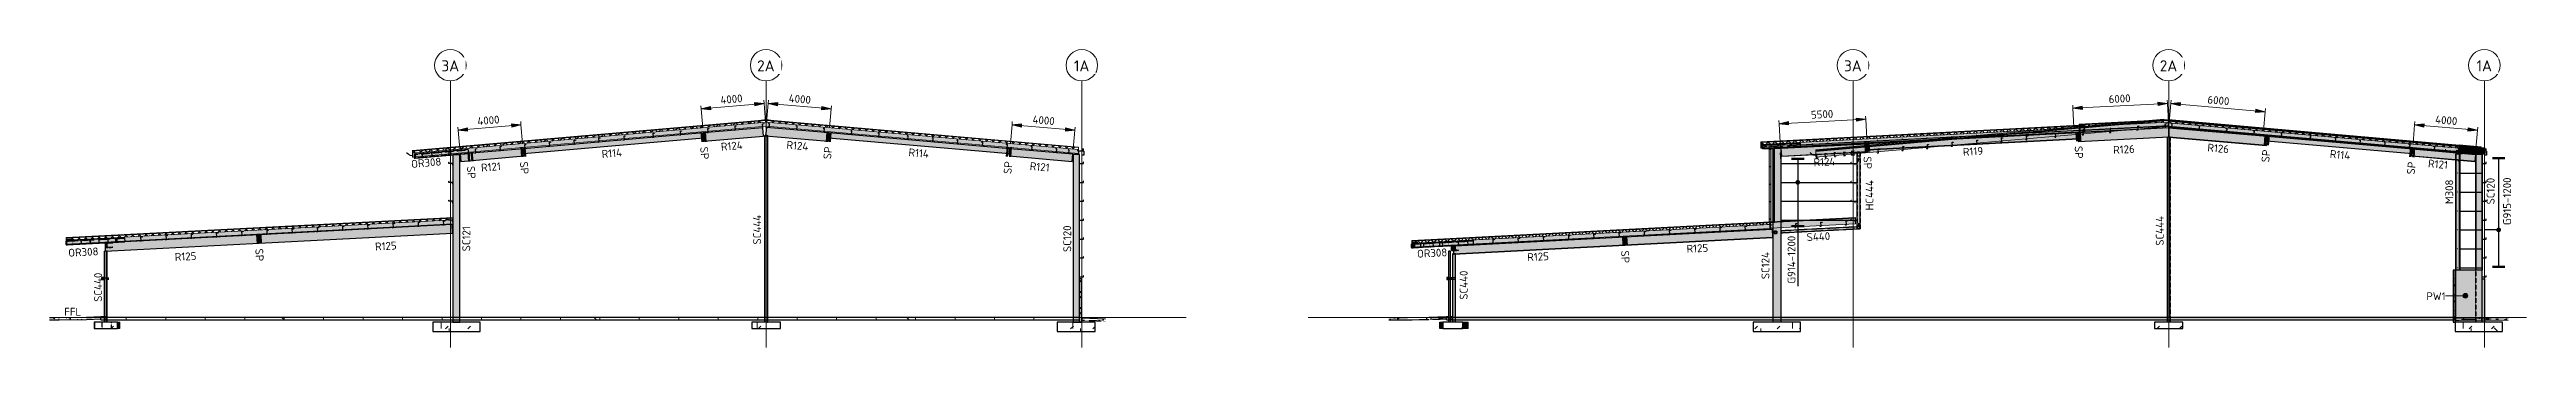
# Model space of a CAD drawing. Header units: millimetres. Extents: x 632 to 645312, y -3890 to 22200.
# Drawn here: x 168451 to 325368, y 3287 to 22200 of the extents above; entities that cross this region are included whole.
import ezdxf

# ---------------------------------------------------------------- set-up
doc = ezdxf.new("R2010")
doc.units = ezdxf.units.MM
for name, pattern in [('Dash', [7, 5, -2]), ('Hidden', [4, 3, -1]), ('Hidden Double', [7, 5, -2]), ('Hidden Half', [3, 2, -1])]:
    doc.linetypes.add(name, pattern=pattern)
for name, color, linetype, lineweight in [('A-010-D_DIM', 211, 'Continuous', 13), ('A-010-D_DIM-200', 211, 'Continuous', 13), ('A-010-M_LINE', 90, 'Continuous', 13), ('A-200-A_WALL', 211, 'Continuous', 18), ('A-200-H_WALL', 111, 'Continuous', 13), ('A-200-M_WALL_EXT', 113, 'Continuous', 13), ('A-200-M_WALL_PAT', 111, 'Continuous', 13), ('A-200-MH_WALL', 110, 'Hidden', 13), ('A-230-H-FLOOR', 190, 'Continuous', 13), ('A-230-M_FLOOR', 192, 'Continuous', 13), ('A-230-MH_FLOOR', 190, 'Hidden Double', 13), ('A-270-M_ROOF', 132, 'Continuous', 13), ('S-160-M_FOUND', 171, 'Continuous', 13), ('S-160-MH_FOUND', 171, 'Hidden Half', 13), ('S-280-A_COLUMN', 171, 'Continuous', 18), ('S-280-A_STRUCT_FRAME', 2, 'Continuous', 18), ('S-280-M_COLUMN', 52, 'Continuous', 13), ('S-280-M_STRUCT_FRAME', 12, 'Continuous', 13), ('S-280-MH_COLUMN', 52, 'Hidden Half', 13), ('Z-000-T_TEXT', 131, 'Continuous', 25), ('Z-030-M_GRID', 191, 'Continuous', 13), ('Z-033_T_GRIDREF', 31, 'Continuous', 13), ('Z-060-M_DETAIL', 92, 'Continuous', 25), ('Z-230-A_LEVEL', 51, 'Continuous', 13), ('Z-230_A_LEVEL', 51, 'Continuous', 18)]:
    doc.layers.add(name, color=color, linetype=linetype, lineweight=lineweight)
doc.styles.add('ISOCPEUR_1', font='isocpeur.ttf', dxfattribs={"height": 700})
doc.styles.add('ISOCPEUR_2', font='isocpeur.ttf', dxfattribs={"height": 500})
doc.dimstyles.new('2_5___Arrow___Transparent', dxfattribs={"dimscale": 304.8, "dimtxt": 497.990588, "dimasz": 1.968504, "dimexe": 0.656168, "dimexo": 1.049869, "dimgap": 0.164042, "dimtad": 1, "dimdec": 0, "dimzin": 0, "dimdsep": 46, "dimtxsty": 'ISOCPEUR_2', "dimsah": 1, "dimcen": 0.09, "dimadec": 0, "dimazin": 0, "dimtfac": 1, "dimtdec": 4, "dimtix": 1, "dimtmove": 0, "dimatfit": 3, "dimfxl": 1, "dimtvp": 1, "dimtolj": 1, "dimtzin": 0, "dimlwd": 18, "dimlwe": 18, "dimarcsym": 2})
pattern_1 = [(45, (210813.8, 0), (-1414.214, 0), [750, -3000]), (45, (211813.8, 1000), (-1414.214, 0), [750, -3000]), (45, (212813.8, -300), (-1414.214, 0), [250, -2000]), (90, (212813.83, 500), (-500, 500), [500, -2000]), (315, (212813.8, 1000), (0, 2828.43), [500, -3000]), (0, (211813.8, 1000), (2000, 2000), [300, -1000]), (0, (209313.8, 2000), (2000, 2000), [300, -2000])]
pattern_2 = [(50, (210813.83, 0), (728.7365, -63.756), [76.2, -838.2]), (355, (210813.8, 0), (-140.972, 764.228), [60.96, -670.56]), (100.451, (210874.56, -5.3), (587.77, 700.467), [64.76, -712.36]), (46.184, (210813.8, 203.2), (1084.316, -168.171), [114.3, -1257.3]), (96.636, (210904.2, 189.2), (949.61, 989.71), [97.14, -1068.54]), (351.184, (210813.8, 203.2), (949.62, 989.7), [91.44, -1005.84]), (21, (210915.43, 152.4), (606.458, -409.0606), [76.2, -838.2]), (326, (210915.4, 152.4), (247.208, 736.753), [60.96, -670.56]), (71.451, (210966, 118.3), (853.668, 327.685), [64.76, -712.36]), (37.5, (210813.83, 0), (12.3547, 338.2201), [6.706, -655.726, 6.706, -674.014, -673.1]), (37.5, (210813.83, 0), (12.3547, 338.2201), [-1343.152, 6.706, -666.394]), (7.5, (210813.83, 0), (267.279, 400.722), [6.706, -381.406, 6.706, -640.486, -256.54]), (7.5, (210813.83, 0), (267.279, 400.722), [-1035.304, 6.706, -249.834]), (327.5, (210587.27, 0), (542.3633, -22.9153), [6.706, -247.294, 6.706, -785.774, -1051.56]), (327.5, (210587.27, 0), (542.3633, -22.9153), [-1046.48, 6.706, -1044.854]), (317.5, (210485.67, 0), (592.517, 101.707), [6.706, -323.494, 6.706, -519.582, -746.76]), (317.5, (210485.67, 0), (592.517, 101.707), [-856.488, 6.706, -740.054])]
pattern_3 = [(45, (4555270.3, 0), (-1414.214, 0), [750, -3000]), (45, (4556270.3, 1000), (-1414.214, 0), [750, -3000]), (45, (4557270.3, -300), (-1414.214, 0), [250, -2000]), (90, (4557270.3, 500), (-500, 500), [500, -2000]), (315, (4557270.3, 1000), (0, 2828.43), [500, -3000]), (0, (4556270.3, 1000), (2000, 2000), [300, -1000]), (0, (4553770.3, 2000), (2000, 2000), [300, -2000])]
pattern_4 = [(45, (297764.3, 0), (-1414.214, 0), [750, -3000]), (45, (298764.3, 1000), (-1414.214, 0), [750, -3000]), (45, (299764.3, -300), (-1414.214, 0), [250, -2000]), (90, (299764.25, 500), (-500, 500), [500, -2000]), (315, (299764.3, 1000), (0, 2828.43), [500, -3000]), (0, (298764.3, 1000), (2000, 2000), [300, -1000]), (0, (296264.3, 2000), (2000, 2000), [300, -2000])]
pattern_5 = [(50, (297764.25, 0), (728.7365, -63.756), [76.2, -838.2]), (355, (297764.25, 0), (-140.972, 764.228), [60.96, -670.56]), (100.451, (297825, -5.3), (587.77, 700.467), [64.76, -712.36]), (46.184, (297764.25, 203.2), (1084.316, -168.171), [114.3, -1257.3]), (96.636, (297854.6, 189.2), (949.61, 989.71), [97.14, -1068.54]), (351.184, (297764.3, 203.2), (949.62, 989.7), [91.44, -1005.84]), (21, (297865.85, 152.4), (606.458, -409.0606), [76.2, -838.2]), (326, (297865.85, 152.4), (247.208, 736.753), [60.96, -670.56]), (71.451, (297916.4, 118.3), (853.668, 327.685), [64.76, -712.36]), (37.5, (297764.25, 0), (12.3547, 338.2201), [6.706, -655.726, 6.706, -674.014, -673.1]), (37.5, (297764.25, 0), (12.3547, 338.2201), [-1343.152, 6.706, -666.394]), (7.5, (297764.25, 0), (267.279, 400.722), [6.706, -381.406, 6.706, -640.486, -256.54]), (7.5, (297764.25, 0), (267.279, 400.722), [-1035.304, 6.706, -249.834]), (327.5, (297537.69, 0), (542.3633, -22.9153), [6.706, -247.294, 6.706, -785.774, -1051.56]), (327.5, (297537.69, 0), (542.3633, -22.9153), [-1046.48, 6.706, -1044.854]), (317.5, (297436.1, 0), (592.517, 101.707), [6.706, -323.494, 6.706, -519.582, -746.76]), (317.5, (297436.1, 0), (592.517, 101.707), [-856.488, 6.706, -740.054])]
pattern_6 = [(45, (4553363.2, 0), (-1414.214, 0), [750, -3000]), (45, (4554363.2, 1000), (-1414.214, 0), [750, -3000]), (45, (4555363.2, -300), (-1414.214, 0), [250, -2000]), (90, (4555363.17, 500), (-500, 500), [500, -2000]), (315, (4555363.2, 1000), (0, 2828.43), [500, -3000]), (0, (4554363.2, 1000), (2000, 2000), [300, -1000]), (0, (4551863.2, 2000), (2000, 2000), [300, -2000])]

msp = doc.modelspace()

# ---------------------------------------------------------------- texts
at = {"layer": 'A-200-A_WALL', "lineweight": 13, "insert": (319023.7, 6793.1), "char_height": 500, "width": 1459.071, "attachment_point": 1, "style": 'ISOCPEUR_2'}
msp.add_mtext('PW1', dxfattribs=at)
at = {"layer": 'S-280-A_COLUMN', "lineweight": 13, "char_height": 500, "attachment_point": 1, "rotation": 90, "style": 'ISOCPEUR_2'}
for s, insert, width in [('HC444', (283500.3, 11986.4), 2356.961), ('M308', (320227.8, 12384.6), 1843.881), ('SC120', (322848, 12368), 2084.387), ('SC444', (213027.6, 9823.5), 2356.961), ('SC120', (232675.4, 9346.3), 2084.387), ('SC444', (301886.2, 9749.4), 2356.961), ('SC121', (194605.5, 9388.7), 1956.117), ('SC440', (171276.6, 6188), 2308.86), ('SC440', (257789, 6320.1), 2308.86), ('SC124', (276905.2, 7623.2), 2132.489)]:
    msp.add_mtext(s, dxfattribs=dict(at, insert=insert, width=width))
at = {"layer": 'S-280-A_STRUCT_FRAME', "lineweight": 13, "char_height": 500, "attachment_point": 1, "style": 'ISOCPEUR_2'}
for s, insert, width, rotation in [('R114', (203409.2, 15807.1), 1571.307, 5), ('R124', (210962.2, 16267.9), 1699.577, 5), ('R124', (215166.1, 16405), 1699.577, 355), ('R114', (222895.9, 15928.8), 1571.307, 355), ('R119', (289651.1, 15946.1), 1523.206, 2.988573), ('R126', (299171.3, 16070.2), 1651.476, 2.988573), ('R126', (305180.6, 16229.7), 1651.476, 355), ('R114', (312940, 15825), 1571.307, 355), ('OR308', (191339.1, 15176.7), 2260.759, 5), ('R121', (195765.4, 14938.3), 1523.206, 5), ('R121', (230578.2, 15056.7), 1523.206, 355), ('R124', (280192.2, 15278.7), 1699.577, 2.988573), ('R121', (319160, 15220.8), 1523.206, 355), ('G915-1200', (323891, 11053.1), 3687.762, 90), ('OR308', (169623.8, 9543.5), 2260.759, 2.999939), ('R125', (189059.5, 9943.5), 1651.476, 2.999939), ('OR308', (255071.8, 9482.7), 2260.759, 2.999939), ('R125', (272148.5, 9794.7), 1651.476, 2.999939), ('G914-1200', (278557.3, 7342), 3735.864, 90), ('S440', (279752.8, 10534.8), 1875.949, 2.999939), ('R125', (176372.5, 9278.7), 1651.476, 2.999939), ('R125', (262054.7, 9265.8), 1651.476, 2.999939)]:
    msp.add_mtext(s, dxfattribs=dict(at, insert=insert, width=width, rotation=rotation))
at = {"layer": 'Z-000-T_TEXT', "char_height": 500, "width": 962.025, "attachment_point": 1, "style": 'ISOCPEUR_2'}
for insert, rotation in [((210160.4, 16050.2), 275), ((217466.7, 15259.3), 85), ((297237.8, 16090.9), 273), ((308574.6, 15064.8), 85), ((195384.1, 14821), 275), ((198741.5, 15114.8), 275), ((228885.6, 14323.8), 85), ((283859.1, 15427), 273), ((317788.9, 14296), 85), ((181980.2, 9582.8), 272.999939), ((268507.1, 9460.7), 272.999939)]:
    msp.add_mtext('SP', dxfattribs=dict(at, insert=insert, rotation=rotation))
at = {"layer": 'Z-230_A_LEVEL', "lineweight": 13, "insert": (169377.7, 5805.7), "char_height": 500, "width": 1298.734, "attachment_point": 1, "style": 'ISOCPEUR_2'}
msp.add_mtext('FFL', dxfattribs=at)

# ---------------------------------------------------------------- blocks, each defined once
blk = doc.blocks.new('Ridge Capping - Ridge Capping-1882401-S6_501-SECTION A11')
at = {"layer": 'A-270-M_ROOF', "lineweight": 5, "transparency": 33554432}
blk.add_hatch(color=253, dxfattribs=at).paths.add_polyline_path([(4557998, 17716), (4558305, 17743), (4558612, 17716), (4558604, 17720), (4558305, 17746), (4558005, 17720)])
at = {"layer": 'A-270-M_ROOF', "color": 53, "lineweight": 5}
for p, q in [((4557998, 17716), (4558305, 17743)), ((4558005, 17720), (4557998, 17716)), ((4558305, 17746), (4558005, 17720)), ((4558604, 17720), (4558305, 17746)), ((4558305, 17743), (4558612, 17716)), ((4558612, 17716), (4558604, 17720))]:
    blk.add_line(p, q, dxfattribs=at)
blk = doc.blocks.new('Roofs 1 - Roofs 1-2640243-S6_501-SECTION A11')
at = {"layer": 'A-270-M_ROOF', "lineweight": 5, "transparency": 33554432}
for points in [[(4535719, 15482), (4535724, 15483), (4535532, 15633), (4535531, 15629)], [(4535900, 15482), (4535900, 15678), (4535895, 15678), (4535895, 15486)]]:
    blk.add_hatch(color=8, dxfattribs=at).paths.add_polyline_path(points)
h = blk.add_hatch(color=8, dxfattribs=at)
h.paths.add_polyline_path([(4535732, 15480), (4535902, 15480), (4535900, 15482), (4535732, 15482)])
h.paths.add_polyline_path([(4535724, 15483), (4535725, 15485), (4535532, 15633)])
at = {"layer": 'A-270-M_ROOF', "color": 53, "lineweight": 5}
for p, q in [((4535532, 15633), (4535527, 15632)), ((4535533, 15635), (4535528, 15634)), ((4535532, 15633), (4535724, 15483)), ((4535725, 15485), (4535533, 15635)), ((4535555, 15648), (4535535, 15645)), ((4535535, 15643), (4535557, 15646)), ((4535555, 15648), (4535550, 15648)), ((4535557, 15646), (4535552, 15646)), ((4535557, 15646), (4535555, 15648)), ((4535900, 15482), (4535732, 15482)), ((4535732, 15480), (4535902, 15480)), ((4535900, 15678), (4535895, 15678)), ((4535900, 15482), (4535895, 15482)), ((4535900, 15678), (4535897, 15678)), ((4535901, 15480), (4535897, 15480)), ((4535902, 15678), (4535900, 15678)), ((4535900, 15678), (4535900, 15482)), ((4535902, 15480), (4535902, 15678))]:
    blk.add_line(p, q, dxfattribs=at)
at = {"layer": 'A-270-M_ROOF', "color": 53, "lineweight": 5, "flags": 128}
for points in [[(4535535, 15645), (4535533, 15644), (4535532, 15643), (4535530, 15642), (4535530, 15640), (4535529, 15639), (4535529, 15637), (4535530, 15635), (4535531, 15634), (4535532, 15633)], [(4535533, 15635), (4535532, 15635), (4535532, 15636), (4535531, 15637), (4535531, 15639), (4535532, 15640), (4535532, 15641), (4535533, 15642), (4535534, 15642), (4535535, 15643)], [(4535724, 15483), (4535726, 15482), (4535729, 15481), (4535732, 15480)], [(4535732, 15482), (4535729, 15483), (4535727, 15483), (4535725, 15485)]]:
    blk.add_lwpolyline(points, dxfattribs=at)
blk = doc.blocks.new('25021-APA-ZZ-ZZ-M3-AR-000001_V3_rvt-3-S6_501-SECTION A11')
at = {"layer": 'A-270-M_ROOF', "transparency": 33554432}
for color, points in [(9, [(4535893, 15742), (4558305, 17703), (4578096, 15971), (4578096, 16011), (4558305, 17743), (4535893, 15782)]), (253, [(4578381, 15748), (4578406, 15763), (4578406, 15904), (4578341, 15904), (4578341, 15759), (4578101, 15759), (4578101, 15954), (4578096, 15954), (4578096, 15754), (4578346, 15754), (4578346, 15899), (4578401, 15899), (4578401, 15766), (4578377, 15752)]), (9, [(4513959, 10219), (4538455, 11503), (4538455, 11543), (4513959, 10259)]), (8, [(4513959, 10058), (4514012, 10061), (4514012, 10152), (4513959, 10152), (4513959, 10061)])]:
    blk.add_hatch(color=color, dxfattribs=at).paths.add_polyline_path(points)
at = {"layer": 'A-270-M_ROOF', "lineweight": 5}
h = blk.add_hatch(dxfattribs=at)
h.set_pattern_fill('FP_15', angle=-135, style=0, pattern_type=2)
h.set_pattern_definition([(40, (4555270.3, 1e-06), (-192.8363, 229.8133), []), (130, (4555270.3, 1e-06), (-229.8133, -192.8363), [])])
h.paths.add_polyline_path([(4535893, 15621), (4558305, 17582), (4578096, 15851), (4578096, 15971), (4558305, 17703), (4535893, 15742)])
at = {"layer": 'A-270-M_ROOF', "lineweight": 5, "transparency": 33554432}
for color, points in [(254, [(4535893, 15370), (4536099, 15388), (4536085, 15557), (4539427, 15849), (4539442, 15681), (4558305, 17331), (4578096, 15600), (4578096, 15851), (4558305, 17582), (4535893, 15621)]), (9, [(4535893, 15742), (4535893, 15782), (4535888, 15781), (4535888, 15742)]), (254, [(4535888, 15370), (4535893, 15370), (4535893, 15742), (4535888, 15741), (4535888, 15377)]), (254, [(4517677, 10044), (4538455, 11132), (4538455, 11383), (4513959, 10099), (4513959, 10058), (4514292, 10076), (4514390, 10077), (4517667, 10248), (4517667, 10233)]), (8, [(4513959, 10152), (4514012, 10152), (4514356, 10170), (4514303, 10170), (4514000, 10154)]), (8, [(4514012, 10061), (4514292, 10076), (4514357, 10077), (4514357, 10170), (4514012, 10152), (4514012, 10075)])]:
    blk.add_hatch(color=color, dxfattribs=at).paths.add_polyline_path(points)
at = {"layer": 'A-270-M_ROOF', "lineweight": 5}
h = blk.add_hatch(dxfattribs=at)
h.set_pattern_fill('FP_16', angle=225, style=0, pattern_type=2)
h.set_pattern_definition([(48, (4555270.3, 1e-06), (-222.9434, 200.7392), []), (138, (4555270.3, 1e-06), (-200.7392, -222.9434), [])])
h.paths.add_polyline_path([(4513959, 10099), (4538455, 11383), (4538455, 11503), (4513959, 10219)])
at = {"layer": 'A-270-M_ROOF', "color": 53, "lineweight": 5}
for p, q in [((4558305, 17743), (4535893, 15782)), ((4558305, 17703), (4535893, 15742)), ((4535893, 15742), (4558305, 17703)), ((4535893, 15621), (4558305, 17582)), ((4535893, 15370), (4558305, 17331)), ((4578096, 16011), (4558305, 17743)), ((4578096, 15971), (4558305, 17703)), ((4558305, 17703), (4578096, 15971)), ((4558305, 17582), (4578096, 15851)), ((4558305, 17331), (4578096, 15600)), ((4535888, 15781), (4535893, 15782)), ((4535888, 15741), (4535893, 15742)), ((4535893, 15742), (4535888, 15741)), ((4535893, 15782), (4535893, 15742)), ((4535893, 15742), (4535893, 15370)), ((4578096, 15971), (4578096, 16011)), ((4578096, 15600), (4578096, 15971)), ((4578101, 15954), (4578096, 15954)), ((4578096, 15954), (4578096, 15754)), ((4578096, 15754), (4578346, 15754)), ((4578101, 15759), (4578101, 15954)), ((4578341, 15759), (4578101, 15759)), ((4578406, 15904), (4578341, 15904)), ((4578341, 15904), (4578341, 15759)), ((4578346, 15754), (4578346, 15899)), ((4578346, 15899), (4578401, 15899)), ((4578401, 15766), (4578377, 15752)), ((4578377, 15752), (4578381, 15748)), ((4578381, 15748), (4578406, 15763)), ((4578401, 15899), (4578401, 15766)), ((4578406, 15763), (4578406, 15904)), ((4535893, 15370), (4535888, 15370)), ((4538467, 11544), (4513959, 10259)), ((4538467, 11504), (4513959, 10219)), ((4513959, 10219), (4538467, 11504)), ((4514012, 10102), (4538467, 11383)), ((4514012, 9852), (4538467, 11133)), ((4538467, 11504), (4538467, 11544)), ((4538467, 11133), (4538467, 11504)), ((4514303, 10277), (4513959, 10259)), ((4513959, 10259), (4513959, 10219)), ((4514303, 10237), (4513959, 10219)), ((4513959, 10219), (4514303, 10237)), ((4513959, 10219), (4513959, 9849)), ((4514303, 10170), (4513959, 10152)), ((4514012, 10152), (4513959, 10152)), ((4513959, 10152), (4513959, 9847)), ((4513959, 10099), (4514012, 10102)), ((4513959, 9849), (4514012, 9852)), ((4513959, 9849), (4514012, 9852)), ((4514012, 9850), (4513959, 9847)), ((4513959, 9847), (4514012, 9847)), ((4514356, 10170), (4514012, 10152)), ((4514012, 9847), (4514012, 10152)), ((4514012, 9852), (4514303, 9867)), ((4514012, 9847), (4514357, 9865)), ((4514303, 9865), (4514012, 9850))]:
    blk.add_line(p, q, dxfattribs=at)
for name in ['Ridge Capping - Ridge Capping-1882401-S6_501-SECTION A11', 'Roofs 1 - Roofs 1-2640243-S6_501-SECTION A11']:
    blk.add_blockref(name, (0, 0), dxfattribs=at)
blk = doc.blocks.new('NRP_Column-Steel-SHS - SC444 - 200x200x6_0SHS-4110095-S6_501-SECTION A11')
at = {"layer": 'S-280-MH_COLUMN', "lineweight": 25}
for p, q in [((4558211, 16711), (4558211, 4900)), ((4558399, 16711), (4558399, 4900))]:
    blk.add_line(p, q, dxfattribs=at)
blk = doc.blocks.new('NRP_Framing-Steel-SHS - WH437 - 125x125x5_0SHS-4144126-S6_501-SECTION A11')
at = {"layer": 'S-280-M_STRUCT_FRAME', "linetype": 'Dash', "lineweight": 25}
h = blk.add_hatch(color=256, dxfattribs=at)
h.paths.add_polyline_path([(4516341, 7600), (4516341, 7725), (4516209, 7725), (4516209, 7600)])
h.paths.add_polyline_path([(4516336, 7605), (4516215, 7605), (4516215, 7720), (4516336, 7720)])
for points in [[(4516215, 7720), (4516215, 7605), (4516244, 7605), (4516244, 7720)], [(4516341, 7600), (4516358, 7600), (4516358, 7725), (4516341, 7725)]]:
    blk.add_hatch(color=256, dxfattribs=at).paths.add_polyline_path(points)
at = {"layer": 'S-280-M_STRUCT_FRAME', "lineweight": 25}
for p, q in [((4516341, 7725), (4516209, 7725)), ((4516209, 7725), (4516209, 7600)), ((4516209, 7600), (4516341, 7600)), ((4516215, 7720), (4516336, 7720)), ((4516215, 7605), (4516215, 7720)), ((4516336, 7605), (4516215, 7605)), ((4516244, 7720), (4516244, 7605)), ((4516336, 7720), (4516336, 7605)), ((4516341, 7600), (4516341, 7725)), ((4516341, 7725), (4516358, 7725)), ((4516358, 7600), (4516341, 7600)), ((4516358, 7725), (4516358, 7600))]:
    blk.add_line(p, q, dxfattribs=at)
blk = doc.blocks.new('NRP_Framing-Steel-PFC - OR308 - 250PFC-4066803-S6_501-SECTION A11')
at = {"layer": 'S-280-M_STRUCT_FRAME', "linetype": 'Dash', "lineweight": 25}
for p, q in [((4536085, 15542), (4539428, 15834)), ((4536104, 15323), (4539448, 15615))]:
    blk.add_line(p, q, dxfattribs=at)
blk = doc.blocks.new('NRP_Framing-Steel-Purlin Z - P915 - EZ250-19-3998101-S6_501-SECTION A11')
at = {"layer": 'S-280-M_STRUCT_FRAME', "color": 92, "lineweight": 25}
for p, q in [((4537807, 11085), (4537808, 11064)), ((4537807, 11085), (4537808, 11064)), ((4537808, 11064), (4537884, 11068)), ((4537808, 11064), (4537884, 11068)), ((4537871, 11317), (4537942, 11321)), ((4537871, 11317), (4537942, 11321)), ((4537884, 11068), (4537871, 11317)), ((4537884, 11068), (4537871, 11317)), ((4537942, 11321), (4537943, 11300)), ((4537942, 11321), (4537943, 11300))]:
    blk.add_line(p, q, dxfattribs=at)
blk = doc.blocks.new('NRP_Framing-Steel-Purlin Z - P915 - EZ250-19-4000453-S6_501-SECTION A11')
at = {"layer": 'S-280-M_STRUCT_FRAME', "color": 92, "lineweight": 25}
for p, q in [((4536209, 11001), (4536210, 10980)), ((4536209, 11001), (4536210, 10980)), ((4536273, 11233), (4536344, 11237)), ((4536273, 11233), (4536344, 11237)), ((4536286, 10984), (4536273, 11233)), ((4536286, 10984), (4536273, 11233)), ((4536344, 11237), (4536345, 11216)), ((4536344, 11237), (4536345, 11216)), ((4536210, 10980), (4536286, 10984)), ((4536210, 10980), (4536286, 10984))]:
    blk.add_line(p, q, dxfattribs=at)
blk = doc.blocks.new('NRP_Framing-Steel-Purlin Z - P915 - EZ250-19-3998100-S6_501-SECTION A11')
at = {"layer": 'S-280-M_STRUCT_FRAME', "color": 92, "lineweight": 25}
for p, q in [((4531480, 10982), (4531550, 10986)), ((4531480, 10982), (4531550, 10986)), ((4531550, 10986), (4531552, 10965)), ((4531550, 10986), (4531552, 10965)), ((4531416, 10750), (4531417, 10729)), ((4531416, 10750), (4531417, 10729)), ((4531417, 10729), (4531493, 10733)), ((4531417, 10729), (4531493, 10733)), ((4531493, 10733), (4531480, 10982)), ((4531493, 10733), (4531480, 10982))]:
    blk.add_line(p, q, dxfattribs=at)
blk = doc.blocks.new('NRP_Framing-Steel-Purlin Z - P915 - EZ250-19-4002102-S6_501-SECTION A11')
at = {"layer": 'S-280-M_STRUCT_FRAME', "color": 92, "lineweight": 25}
for p, q in [((4517036, 9996), (4517037, 9975)), ((4517036, 9996), (4517037, 9975)), ((4517037, 9975), (4517113, 9979)), ((4517037, 9975), (4517113, 9979)), ((4517100, 10229), (4517171, 10232)), ((4517100, 10229), (4517171, 10232)), ((4517113, 9979), (4517100, 10229)), ((4517113, 9979), (4517100, 10229)), ((4517171, 10232), (4517172, 10211)), ((4517171, 10232), (4517172, 10211))]:
    blk.add_line(p, q, dxfattribs=at)
blk = doc.blocks.new('NRP_Framing-Steel-Purlin Z - P915 - EZ250-19-4002208-S6_501-SECTION A11')
at = {"layer": 'S-280-M_STRUCT_FRAME', "color": 92, "lineweight": 25}
for p, q in [((4515438, 9912), (4515439, 9891)), ((4515438, 9912), (4515439, 9891)), ((4515439, 9891), (4515515, 9895)), ((4515439, 9891), (4515515, 9895)), ((4515502, 10145), (4515573, 10149)), ((4515502, 10145), (4515573, 10149)), ((4515515, 9895), (4515502, 10145)), ((4515515, 9895), (4515502, 10145)), ((4515573, 10149), (4515574, 10128)), ((4515573, 10149), (4515574, 10128))]:
    blk.add_line(p, q, dxfattribs=at)
blk = doc.blocks.new('NRP_Framing-Steel-Purlin C - P946 - EC250-24-4066804-S6_501-SECTION A11')
at = {"layer": 'S-280-M_STRUCT_FRAME', "color": 1, "lineweight": 25}
for p, q in [((4535998, 15560), (4535998, 15310)), ((4535998, 15560), (4536071, 15560)), ((4535998, 15310), (4536071, 15310)), ((4536071, 15560), (4536071, 15536)), ((4536071, 15334), (4536071, 15310))]:
    blk.add_line(p, q, dxfattribs=at)
blk = doc.blocks.new('NRP_Framing-Steel-Purlin Z - G915 - EZ250-19-4131734-S6_501-SECTION A11')
at = {"layer": 'S-280-M_STRUCT_FRAME', "color": 92, "lineweight": 25}
for p, q in [((4538195, 15040), (4538216, 15040)), ((4538195, 14969), (4538195, 15040)), ((4538195, 15040), (4538216, 15040)), ((4538195, 14969), (4538195, 15040)), ((4538445, 14969), (4538195, 14969)), ((4538445, 14969), (4538195, 14969)), ((4538424, 14893), (4538445, 14893)), ((4538424, 14893), (4538445, 14893)), ((4538445, 14893), (4538445, 14969)), ((4538445, 14893), (4538445, 14969))]:
    blk.add_line(p, q, dxfattribs=at)
blk = doc.blocks.new('NRP_Framing-Steel-Purlin Z - G914 - EZ250-15-4113987-S6_501-SECTION A11')
at = {"layer": 'S-280-M_STRUCT_FRAME', "color": 150, "lineweight": 25}
for p, q in [((4578165, 14969), (4578415, 14969)), ((4578165, 14893), (4578165, 14969)), ((4578165, 14969), (4578415, 14969)), ((4578165, 14893), (4578165, 14969)), ((4578184, 14893), (4578165, 14893)), ((4578184, 14893), (4578165, 14893)), ((4578415, 15040), (4578395, 15040)), ((4578415, 15040), (4578395, 15040)), ((4578415, 14969), (4578415, 15040)), ((4578415, 14969), (4578415, 15040))]:
    blk.add_line(p, q, dxfattribs=at)
blk = doc.blocks.new('NRP_Foundation-Pad Footing Fibre _v2_ - PF4 -1800 x 1800 x 400d-3893011-S6_501-SECTION A11')
at = {"layer": 'S-160-M_FOUND'}
h = blk.add_hatch(dxfattribs=at)
h.set_pattern_fill('FP_18', color=256, style=0, pattern_type=2)
h.set_pattern_definition(pattern_3)
h.paths.add_polyline_path([(4559205, 4900), (4557405, 4900), (4557405, 4500), (4559205, 4500)])
at = {"layer": 'S-160-M_FOUND', "lineweight": 25}
for p, q in [((4559205, 4900), (4557405, 4900)), ((4557405, 4900), (4557405, 4500)), ((4559205, 4500), (4559205, 4900)), ((4557405, 4500), (4559205, 4500))]:
    blk.add_line(p, q, dxfattribs=at)
blk = doc.blocks.new('NRP_Foundation-Pad Footing Fibre _v2_ - PF2 -2400 x 2000 x 600d-3893007-S6_501-SECTION A11')
at = {"layer": 'S-160-M_FOUND'}
h = blk.add_hatch(dxfattribs=at)
h.set_pattern_fill('FP_18', color=256, style=0, pattern_type=2)
h.set_pattern_definition(pattern_3)
h.paths.add_polyline_path([(4579151, 4300), (4579151, 4900), (4576751, 4900), (4576751, 4300)])
at = {"layer": 'S-160-M_FOUND', "lineweight": 25}
for p, q in [((4579151, 4900), (4576751, 4900)), ((4576751, 4900), (4576751, 4300)), ((4579151, 4300), (4579151, 4900)), ((4576751, 4300), (4579151, 4300))]:
    blk.add_line(p, q, dxfattribs=at)
blk = doc.blocks.new('NRP_Foundation-Pad Footing Fibre _v2_ - PF1 - 3000 x 2400 x 600d-2371040-S6_501-SECTION A11')
at = {"layer": 'S-160-M_FOUND'}
h = blk.add_hatch(dxfattribs=at)
h.set_pattern_fill('FP_18', color=256, style=0, pattern_type=2)
h.set_pattern_definition(pattern_3)
h.paths.add_polyline_path([(4540182, 4300), (4540182, 4900), (4537182, 4900), (4537182, 4300)])
at = {"layer": 'S-160-M_FOUND', "lineweight": 25}
for p, q in [((4540182, 4900), (4537182, 4900)), ((4537182, 4900), (4537182, 4300)), ((4540182, 4300), (4540182, 4900)), ((4537182, 4300), (4540182, 4300))]:
    blk.add_line(p, q, dxfattribs=at)
blk = doc.blocks.new('NRP_Framing-Steel-PFC - OR308 - 250PFC-3898688-S6_501-SECTION A11')
at = {"layer": 'S-280-M_STRUCT_FRAME', "linetype": 'Dash', "lineweight": 25}
h = blk.add_hatch(color=256, dxfattribs=at)
h.paths.add_polyline_path([(4514013, 9807), (4517680, 9999), (4517679, 10014), (4514012, 9821)])
h.paths.add_polyline_path([(4514000, 10041), (4517667, 10233), (4517667, 10248), (4514000, 10056)])
blk.add_hatch(color=256, dxfattribs=at).paths.add_polyline_path([(4514050, 9823), (4517679, 10014), (4517667, 10233), (4514000, 10041), (4514012, 9824), (4514050, 9824)])
for p, q in [((4514000, 10041), (4517667, 10233)), ((4514012, 9821), (4517679, 10014)), ((4514012, 9821), (4514012, 9823)), ((4514044, 10058), (4514043, 10058))]:
    blk.add_line(p, q, dxfattribs=at)
at = {"layer": 'S-280-M_STRUCT_FRAME', "lineweight": 25}
for p, q in [((4514043, 10058), (4514000, 10056)), ((4514000, 10056), (4514000, 10041)), ((4514012, 9823), (4514000, 10041)), ((4514012, 9821), (4514013, 9807)), ((4514013, 9807), (4517680, 9999)), ((4517667, 10248), (4514044, 10058)), ((4517667, 10233), (4517667, 10248)), ((4517667, 10233), (4517679, 10014)), ((4517680, 9999), (4517679, 10014))]:
    blk.add_line(p, q, dxfattribs=at)
blk = doc.blocks.new('NRP_Framing-Steel-PFC - B309 - 300PFC-V29-S6_501-SECTION A11')
at = {"layer": 'S-280-M_STRUCT_FRAME', "linetype": 'Dash', "lineweight": 25}
for p, q in [((4516532, 9935), (4516534, 9635)), ((4516617, 9935), (4516532, 9935)), ((4516826, 9950), (4516533, 9935)), ((4516534, 9635), (4516619, 9635)), ((4516541, 9651), (4516540, 9919)), ((4516540, 9919), (4516617, 9919)), ((4516619, 9651), (4516541, 9651)), ((4516542, 9651), (4516834, 9666)), ((4516617, 9935), (4516921, 9951)), ((4516617, 9919), (4516617, 9935)), ((4516617, 9919), (4516921, 9935)), ((4516619, 9651), (4516921, 9667)), ((4516619, 9635), (4516619, 9651)), ((4516619, 9635), (4516921, 9651))]:
    blk.add_line(p, q, dxfattribs=at)
blk = doc.blocks.new('NRP_Framing-Steel-PFC - B309 - 300PFC-3900281-S6_501-SECTION A11')
at = {"layer": 'S-280-M_STRUCT_FRAME', "linetype": 'Dash', "lineweight": 25}
blk.add_hatch(color=256, dxfattribs=at).paths.add_polyline_path([(4516482, 9632), (4516517, 9632), (4516516, 9648), (4516490, 9648), (4516490, 9916), (4516502, 9916), (4516501, 9932), (4516482, 9932), (4516482, 9676)])
at = {"layer": 'S-280-M_STRUCT_FRAME', "lineweight": 25}
for p, q in [((4516501, 9932), (4516482, 9932)), ((4516482, 9932), (4516482, 9632)), ((4516482, 9632), (4516517, 9632)), ((4516490, 9648), (4516490, 9916)), ((4516490, 9916), (4516502, 9916)), ((4516516, 9648), (4516490, 9648)), ((4516502, 9916), (4516501, 9932)), ((4516517, 9632), (4516516, 9648))]:
    blk.add_line(p, q, dxfattribs=at)
at = {"layer": 'S-280-M_STRUCT_FRAME', "linetype": 'Dash', "lineweight": 25}
for p, q in [((4516484, 9932), (4516492, 9932)), ((4516491, 9916), (4516493, 9648)), ((4516491, 9648), (4516493, 9648)), ((4516493, 9648), (4516507, 9648))]:
    blk.add_line(p, q, dxfattribs=at)
blk = doc.blocks.new('NRP_Framing-Steel-SHS - WH433 - 100x100x5_0SHS-4144460-S6_501-SECTION A11')
at = {"layer": 'S-280-M_STRUCT_FRAME', "linetype": 'Dash', "lineweight": 25}
for points in [[(4516249, 7605), (4516249, 7695), (4516334, 7695), (4516336, 7700), (4516244, 7700), (4516244, 7605)], [(4516334, 7605), (4516334, 7695), (4516249, 7695), (4516249, 7605)]]:
    blk.add_hatch(color=256, dxfattribs=at).paths.add_polyline_path(points)
h = blk.add_hatch(color=256, dxfattribs=at)
h.paths.add_polyline_path([(4516358, 7600), (4516389, 7600), (4516389, 7700), (4516358, 7700), (4516358, 7606)])
h.paths.add_polyline_path([(4516560, 7600), (4516659, 7600), (4516659, 7700), (4516560, 7699), (4516560, 7668)])
at = {"layer": 'S-280-M_STRUCT_FRAME', "lineweight": 25}
for p, q in [((4516336, 7700), (4516244, 7700)), ((4516249, 7695), (4516334, 7695)), ((4516249, 7605), (4516249, 7695)), ((4516334, 7695), (4516334, 7605)), ((4516358, 7700), (4516389, 7700)), ((4516389, 7600), (4516358, 7600)), ((4516560, 7700), (4516659, 7700)), ((4516659, 7600), (4516560, 7600))]:
    blk.add_line(p, q, dxfattribs=at)
at = {"layer": 'S-280-M_STRUCT_FRAME', "linetype": 'Dash', "lineweight": 25}
for p, q in [((4516244, 7700), (4516244, 7700)), ((4516244, 7700), (4516244, 7600)), ((4516339, 7700), (4516336, 7700)), ((4516339, 7600), (4516339, 7700)), ((4516339, 7700), (4516358, 7700)), ((4516389, 7700), (4516560, 7700)), ((4516560, 7600), (4516389, 7600))]:
    blk.add_line(p, q, dxfattribs=at)
blk = doc.blocks.new('NRP_Framing-Steel-PFC - B308 - 250PFC-3999931-S6_501-SECTION A11')
at = {"layer": 'S-280-M_STRUCT_FRAME', "linetype": 'Dash', "lineweight": 25}
for points in [[(4513955, 10058), (4514050, 10059), (4514378, 10077), (4514292, 10076), (4513955, 10058)], [(4513956, 9808), (4514013, 9808), (4514012, 9821), (4514012, 9823), (4513964, 9823), (4513963, 10043), (4514000, 10043), (4514000, 10056), (4514000, 10058), (4513955, 10058)], [(4513964, 9823), (4514012, 9826), (4514000, 10043), (4513963, 10043)], [(4513964, 9823), (4514012, 9825), (4514012, 9826), (4514000, 9825)]]:
    blk.add_hatch(color=256, dxfattribs=at).paths.add_polyline_path(points)
h = blk.add_hatch(color=256, dxfattribs=at)
h.paths.add_polyline_path([(4514025, 9808), (4514043, 9808), (4514043, 9823), (4514024, 9823)])
h.paths.add_polyline_path([(4514013, 10043), (4514043, 10043), (4514043, 10058), (4514012, 10058)])
at = {"layer": 'S-280-M_STRUCT_FRAME', "lineweight": 25}
for p, q in [((4513955, 10058), (4513956, 9808)), ((4514012, 10058), (4513955, 10058)), ((4514292, 10076), (4513956, 10058)), ((4513956, 9808), (4514013, 9808)), ((4513964, 9823), (4513963, 10043)), ((4513963, 10043), (4514000, 10043)), ((4514024, 9823), (4513964, 9823)), ((4513965, 9823), (4514012, 9826)), ((4514012, 10058), (4514013, 10043)), ((4514043, 10058), (4514012, 10058)), ((4514013, 10043), (4514043, 10043)), ((4514024, 9823), (4514025, 9808)), ((4514043, 9823), (4514024, 9823)), ((4514025, 9808), (4514043, 9808)), ((4514043, 10058), (4514388, 10077)), ((4514043, 10043), (4514043, 10058)), ((4514043, 9823), (4514050, 9824)), ((4514043, 9808), (4514043, 9823))]:
    blk.add_line(p, q, dxfattribs=at)
at = {"layer": 'S-280-M_STRUCT_FRAME', "linetype": 'Dash', "lineweight": 25}
for p, q in [((4514000, 10043), (4514013, 10043)), ((4514012, 9826), (4514301, 9841)), ((4514013, 9808), (4514025, 9808)), ((4514043, 9808), (4514388, 9827)), ((4514050, 9824), (4514388, 9842)), ((4514062, 10044), (4514388, 10062))]:
    blk.add_line(p, q, dxfattribs=at)
blk = doc.blocks.new('NRP_Framing-Steel-Purlin C - P946 - EC250-24-4002138-S6_501-SECTION A11')
at = {"layer": 'S-280-M_STRUCT_FRAME', "color": 1, "lineweight": 25}
for p, q in [((4516030, 10173), (4516103, 10176)), ((4516030, 10173), (4516030, 10163)), ((4516103, 10176), (4516103, 10166))]:
    blk.add_line(p, q, dxfattribs=at)
at = {"layer": 'S-280-M_STRUCT_FRAME', "color": 1, "linetype": 'Dash', "lineweight": 25}
for p, q in [((4516030, 10163), (4516043, 9923)), ((4516043, 9923), (4516116, 9927)), ((4516103, 10166), (4516104, 10152)), ((4516115, 9951), (4516116, 9927))]:
    blk.add_line(p, q, dxfattribs=at)
blk = doc.blocks.new('NRP_Framing-Steel-Purlin C - P946 - EC250-24-4002139-S6_501-SECTION A11')
at = {"layer": 'S-280-M_STRUCT_FRAME', "color": 1, "lineweight": 25}
for p, q in [((4516597, 10202), (4516670, 10206)), ((4516597, 10202), (4516597, 10192)), ((4516598, 10177), (4516610, 9958)), ((4516670, 10206), (4516670, 10196)), ((4516682, 9980), (4516683, 9961))]:
    blk.add_line(p, q, dxfattribs=at)
at = {"layer": 'S-280-M_STRUCT_FRAME', "color": 1, "linetype": 'Dash', "lineweight": 25}
for p, q in [((4516597, 10192), (4516598, 10177)), ((4516610, 9958), (4516610, 9953)), ((4516610, 9953), (4516683, 9956)), ((4516670, 10196), (4516671, 10182)), ((4516683, 9961), (4516683, 9956))]:
    blk.add_line(p, q, dxfattribs=at)
blk = doc.blocks.new('NRP_Framing-Steel-Purlin C - P946 - EC250-24-4002140-S6_501-SECTION A11')
at = {"layer": 'S-280-M_STRUCT_FRAME', "color": 1, "lineweight": 25}
for p, q in [((4517164, 10232), (4517164, 10222)), ((4517165, 10207), (4517177, 9987)), ((4517171, 10232), (4517237, 10236)), ((4517237, 10236), (4517237, 10226)), ((4517249, 10010), (4517250, 9991))]:
    blk.add_line(p, q, dxfattribs=at)
at = {"layer": 'S-280-M_STRUCT_FRAME', "color": 1, "linetype": 'Dash', "lineweight": 25}
for p, q in [((4517164, 10222), (4517165, 10207)), ((4517177, 9987), (4517177, 9982)), ((4517177, 9982), (4517250, 9986)), ((4517237, 10226), (4517238, 10212)), ((4517250, 9991), (4517250, 9986))]:
    blk.add_line(p, q, dxfattribs=at)
blk = doc.blocks.new('NRP_Framing-Steel-Purlin C - P946 - EC250-24-4002141-S6_501-SECTION A11')
at = {"layer": 'S-280-M_STRUCT_FRAME', "color": 1, "lineweight": 25}
for p, q in [((4515463, 10143), (4515502, 10145)), ((4515463, 10143), (4515463, 10133)), ((4515536, 10147), (4515536, 10137))]:
    blk.add_line(p, q, dxfattribs=at)
at = {"layer": 'S-280-M_STRUCT_FRAME', "color": 1, "linetype": 'Dash', "lineweight": 25}
for p, q in [((4515463, 10133), (4515476, 9893)), ((4515515, 9895), (4515549, 9897)), ((4515536, 10137), (4515537, 10123)), ((4515547, 9921), (4515549, 9897))]:
    blk.add_line(p, q, dxfattribs=at)
blk = doc.blocks.new('NRP_Framing-Steel-Purlin C - P946 - EC250-24-4002142-S6_501-SECTION A11')
at = {"layer": 'S-280-M_STRUCT_FRAME', "color": 1, "lineweight": 25}
for p, q in [((4514896, 10113), (4514969, 10117)), ((4514896, 10113), (4514896, 10103)), ((4514969, 10117), (4514969, 10107))]:
    blk.add_line(p, q, dxfattribs=at)
at = {"layer": 'S-280-M_STRUCT_FRAME', "color": 1, "linetype": 'Dash', "lineweight": 25}
for p, q in [((4514896, 10103), (4514909, 9863)), ((4514909, 9863), (4514982, 9867)), ((4514969, 10107), (4514970, 10093)), ((4514980, 9891), (4514982, 9867))]:
    blk.add_line(p, q, dxfattribs=at)
blk = doc.blocks.new('NRP_Framing-Steel-Purlin C - P946 - EC250-24-4000827-S6_501-SECTION A11')
at = {"layer": 'S-280-M_STRUCT_FRAME', "color": 1, "lineweight": 25}
for p, q in [((4514329, 10083), (4514402, 10087)), ((4514329, 10083), (4514329, 10073)), ((4514402, 10087), (4514402, 10077))]:
    blk.add_line(p, q, dxfattribs=at)
at = {"layer": 'S-280-M_STRUCT_FRAME', "color": 1, "linetype": 'Dash', "lineweight": 25}
for p, q in [((4514329, 10073), (4514342, 9834)), ((4514342, 9834), (4514415, 9838)), ((4514402, 10077), (4514403, 10063)), ((4514413, 9862), (4514415, 9838))]:
    blk.add_line(p, q, dxfattribs=at)
blk = doc.blocks.new('NRP_Framing-Steel-Purlin Z - P915 - EZ250-19-V30-S6_501-SECTION A11')
at = {"layer": 'S-280-M_STRUCT_FRAME', "color": 92, "lineweight": 25}
blk.add_line((4549312, 16598), (4549312, 16598), dxfattribs=at)
at = {"layer": 'S-280-M_STRUCT_FRAME', "color": 92, "linetype": 'Dash', "lineweight": 25}
blk.add_line((4549312, 16598), (4549312, 16598), dxfattribs=at)
blk = doc.blocks.new('NRP_Framing-Steel-Purlin Z - P915 - EZ250-19-V31-S6_501-SECTION A11')
at = {"layer": 'S-280-M_STRUCT_FRAME', "color": 92, "lineweight": 25}
blk.add_line((4567298, 16598), (4567298, 16598), dxfattribs=at)
at = {"layer": 'S-280-M_STRUCT_FRAME', "color": 92, "linetype": 'Dash', "lineweight": 25}
blk.add_line((4567298, 16598), (4567298, 16598), dxfattribs=at)
blk = doc.blocks.new('NRP_Framing-Steel-Purlin Z - P916 - EZ250-24-V32-S6_501-SECTION A11')
at = {"layer": 'S-280-M_STRUCT_FRAME', "color": 1, "lineweight": 25}
for p, q in [((4549245, 16489), (4549247, 16467)), ((4549245, 16489), (4549247, 16467)), ((4549247, 16467), (4549322, 16474)), ((4549247, 16467), (4549322, 16474)), ((4549301, 16723), (4549371, 16729)), ((4549301, 16723), (4549371, 16729)), ((4549322, 16474), (4549301, 16723)), ((4549322, 16474), (4549301, 16723)), ((4549312, 16599), (4549312, 16599)), ((4549371, 16729), (4549373, 16707)), ((4549371, 16729), (4549373, 16707))]:
    blk.add_line(p, q, dxfattribs=at)
at = {"layer": 'S-280-M_STRUCT_FRAME', "color": 1, "linetype": 'Dash', "lineweight": 25}
blk.add_line((4549312, 16599), (4549312, 16599), dxfattribs=at)
blk = doc.blocks.new('NRP_Framing-Steel-Purlin Z - P916 - EZ250-24-V33-S6_501-SECTION A11')
at = {"layer": 'S-280-M_STRUCT_FRAME', "color": 1, "lineweight": 25}
for p, q in [((4567238, 16729), (4567236, 16707)), ((4567238, 16729), (4567236, 16707)), ((4567309, 16723), (4567238, 16729)), ((4567309, 16723), (4567238, 16729)), ((4567287, 16474), (4567309, 16723)), ((4567287, 16474), (4567309, 16723)), ((4567362, 16467), (4567287, 16474)), ((4567362, 16467), (4567287, 16474)), ((4567298, 16599), (4567298, 16599)), ((4567364, 16489), (4567362, 16467)), ((4567364, 16489), (4567362, 16467))]:
    blk.add_line(p, q, dxfattribs=at)
at = {"layer": 'S-280-M_STRUCT_FRAME', "color": 1, "linetype": 'Dash', "lineweight": 25}
blk.add_line((4567298, 16599), (4567298, 16599), dxfattribs=at)
blk = doc.blocks.new('NRP_Framing-Steel-Purlin C - P946 - EC250-24-4066509-S6_501-SECTION A11')
at = {"layer": 'S-280-M_STRUCT_FRAME', "color": 1, "lineweight": 25}
for p, q in [((4538303, 15761), (4538376, 15767)), ((4538303, 15761), (4538304, 15751)), ((4538376, 15767), (4538377, 15757))]:
    blk.add_line(p, q, dxfattribs=at)
at = {"layer": 'S-280-M_STRUCT_FRAME', "color": 1, "linetype": 'Dash', "lineweight": 25}
for p, q in [((4538304, 15751), (4538325, 15512)), ((4538377, 15757), (4538378, 15743)), ((4538325, 15512), (4538397, 15518)), ((4538334, 15638), (4538334, 15638)), ((4538395, 15542), (4538397, 15518))]:
    blk.add_line(p, q, dxfattribs=at)
blk = doc.blocks.new('NRP_Framing-Steel-Purlin Z - P914 - EZ250-15-4038691-S6_501-SECTION A11')
at = {"layer": 'S-280-M_STRUCT_FRAME', "color": 150, "lineweight": 25}
blk.add_line((4558092, 17367), (4558092, 17367), dxfattribs=at)
at = {"layer": 'S-280-M_STRUCT_FRAME', "color": 150, "linetype": 'Dash', "lineweight": 25}
blk.add_line((4558092, 17367), (4558092, 17367), dxfattribs=at)
blk = doc.blocks.new('NRP_Framing-Steel-Purlin Z - P914 - EZ250-15-4070612-S6_501-SECTION A11')
at = {"layer": 'S-280-M_STRUCT_FRAME', "color": 150, "lineweight": 25}
for p, q in [((4558081, 17491), (4558152, 17497)), ((4558081, 17491), (4558152, 17497)), ((4558103, 17242), (4558081, 17491)), ((4558103, 17242), (4558081, 17491)), ((4558092, 17367), (4558092, 17367)), ((4558152, 17497), (4558154, 17477)), ((4558152, 17497), (4558154, 17477)), ((4558026, 17255), (4558027, 17236)), ((4558026, 17255), (4558027, 17236)), ((4558027, 17236), (4558103, 17242)), ((4558027, 17236), (4558103, 17242))]:
    blk.add_line(p, q, dxfattribs=at)
at = {"layer": 'S-280-M_STRUCT_FRAME', "color": 150, "linetype": 'Dash', "lineweight": 25}
blk.add_line((4558092, 17367), (4558092, 17367), dxfattribs=at)
blk = doc.blocks.new('NRP_Framing-Steel-Purlin Z - P914 - EZ250-15-V34-S6_501-SECTION A11')
at = {"layer": 'S-280-M_STRUCT_FRAME', "color": 150, "lineweight": 25}
blk.add_line((4558517, 17367), (4558517, 17367), dxfattribs=at)
at = {"layer": 'S-280-M_STRUCT_FRAME', "color": 150, "linetype": 'Dash', "lineweight": 25}
blk.add_line((4558517, 17367), (4558517, 17367), dxfattribs=at)
blk = doc.blocks.new('NRP_Framing-Steel-Purlin Z - P914 - EZ250-15-4038684-S6_501-SECTION A11')
at = {"layer": 'S-280-M_STRUCT_FRAME', "color": 150, "lineweight": 25}
for p, q in [((4558457, 17497), (4558456, 17477)), ((4558457, 17497), (4558456, 17477)), ((4558528, 17491), (4558457, 17497)), ((4558528, 17491), (4558457, 17497)), ((4558506, 17242), (4558528, 17491)), ((4558506, 17242), (4558528, 17491)), ((4558517, 17367), (4558517, 17367)), ((4558582, 17236), (4558506, 17242)), ((4558582, 17236), (4558506, 17242)), ((4558584, 17255), (4558582, 17236)), ((4558584, 17255), (4558582, 17236))]:
    blk.add_line(p, q, dxfattribs=at)
at = {"layer": 'S-280-M_STRUCT_FRAME', "color": 150, "linetype": 'Dash', "lineweight": 25}
blk.add_line((4558517, 17367), (4558517, 17367), dxfattribs=at)
blk = doc.blocks.new('NRP_Framing-Steel-Purlin Z - P915 - EZ250-19-V28-S6_501-SECTION A11')
at = {"layer": 'S-280-M_STRUCT_FRAME', "color": 92, "lineweight": 25}
for p, q in [((4577433, 15837), (4577431, 15816)), ((4577433, 15837), (4577431, 15816)), ((4577433, 15837), (4577433, 15837)), ((4577433, 15837), (4577433, 15837)), ((4577482, 15582), (4577504, 15831)), ((4577482, 15582), (4577504, 15831)), ((4577493, 15707), (4577493, 15707)), ((4577482, 15582), (4577482, 15582)), ((4577482, 15582), (4577482, 15582)), ((4577559, 15596), (4577558, 15575)), ((4577559, 15596), (4577558, 15575))]:
    blk.add_line(p, q, dxfattribs=at)
at = {"layer": 'S-280-M_STRUCT_FRAME', "color": 92, "linetype": 'Dash', "lineweight": 25}
blk.add_line((4577493, 15707), (4577493, 15707), dxfattribs=at)
blk = doc.blocks.new('NRP_Framing-Steel-Purlin Z - P914 - EZ250-15-V35-S6_501-SECTION A11')
at = {"layer": 'S-280-M_STRUCT_FRAME', "color": 150, "lineweight": 25}
blk.add_line((4556356, 17215), (4556356, 17215), dxfattribs=at)
at = {"layer": 'S-280-M_STRUCT_FRAME', "color": 150, "linetype": 'Dash', "lineweight": 25}
blk.add_line((4556356, 17215), (4556356, 17215), dxfattribs=at)
blk = doc.blocks.new('NRP_Framing-Steel-Purlin Z - P914 - EZ250-15-4110111-S6_501-SECTION A11')
at = {"layer": 'S-280-M_STRUCT_FRAME', "color": 150, "lineweight": 25}
for p, q in [((4556345, 17339), (4556416, 17346)), ((4556345, 17339), (4556416, 17346)), ((4556367, 17090), (4556345, 17339)), ((4556367, 17090), (4556345, 17339)), ((4556416, 17346), (4556418, 17326)), ((4556416, 17346), (4556418, 17326)), ((4556290, 17103), (4556291, 17084)), ((4556290, 17103), (4556291, 17084)), ((4556291, 17084), (4556367, 17090)), ((4556291, 17084), (4556367, 17090)), ((4556356, 17215), (4556356, 17215))]:
    blk.add_line(p, q, dxfattribs=at)
at = {"layer": 'S-280-M_STRUCT_FRAME', "color": 150, "linetype": 'Dash', "lineweight": 25}
blk.add_line((4556356, 17215), (4556356, 17215), dxfattribs=at)
blk = doc.blocks.new('NRP_Framing-Steel-Purlin Z - P914 - EZ250-15-V36-S6_501-SECTION A11')
at = {"layer": 'S-280-M_STRUCT_FRAME', "color": 150, "lineweight": 25}
for p, q in [((4554554, 16951), (4554556, 16932)), ((4554554, 16951), (4554556, 16932)), ((4554556, 16932), (4554631, 16938)), ((4554556, 16932), (4554631, 16938)), ((4554610, 17187), (4554680, 17194)), ((4554610, 17187), (4554680, 17194)), ((4554631, 16938), (4554610, 17187)), ((4554631, 16938), (4554610, 17187)), ((4554621, 17063), (4554621, 17063)), ((4554680, 17194), (4554682, 17174)), ((4554680, 17194), (4554682, 17174))]:
    blk.add_line(p, q, dxfattribs=at)
at = {"layer": 'S-280-M_STRUCT_FRAME', "color": 150, "linetype": 'Dash', "lineweight": 25}
blk.add_line((4554621, 17063), (4554621, 17063), dxfattribs=at)
blk = doc.blocks.new('NRP_Framing-Steel-Purlin Z - P914 - EZ250-15-4038686-S6_501-SECTION A11')
at = {"layer": 'S-280-M_STRUCT_FRAME', "color": 150, "lineweight": 25}
for p, q in [((4552818, 16799), (4552820, 16780)), ((4552818, 16799), (4552820, 16780)), ((4552820, 16780), (4552896, 16787)), ((4552820, 16780), (4552896, 16787)), ((4552874, 17036), (4552945, 17042)), ((4552874, 17036), (4552945, 17042)), ((4552896, 16787), (4552874, 17036)), ((4552896, 16787), (4552874, 17036)), ((4552885, 16911), (4552885, 16911)), ((4552945, 17042), (4552946, 17022)), ((4552945, 17042), (4552946, 17022))]:
    blk.add_line(p, q, dxfattribs=at)
at = {"layer": 'S-280-M_STRUCT_FRAME', "color": 150, "linetype": 'Dash', "lineweight": 25}
blk.add_line((4552885, 16911), (4552885, 16911), dxfattribs=at)
blk = doc.blocks.new('NRP_Framing-Steel-Purlin Z - P914 - EZ250-15-V37-S6_501-SECTION A11')
at = {"layer": 'S-280-M_STRUCT_FRAME', "color": 150, "lineweight": 25}
for p, q in [((4560193, 17346), (4560191, 17326)), ((4560193, 17346), (4560191, 17326)), ((4560264, 17339), (4560193, 17346)), ((4560264, 17339), (4560193, 17346)), ((4560242, 17090), (4560264, 17339)), ((4560242, 17090), (4560264, 17339)), ((4560318, 17084), (4560242, 17090)), ((4560318, 17084), (4560242, 17090)), ((4560253, 17215), (4560253, 17215)), ((4560319, 17103), (4560318, 17084)), ((4560319, 17103), (4560318, 17084))]:
    blk.add_line(p, q, dxfattribs=at)
at = {"layer": 'S-280-M_STRUCT_FRAME', "color": 150, "linetype": 'Dash', "lineweight": 25}
blk.add_line((4560253, 17215), (4560253, 17215), dxfattribs=at)
blk = doc.blocks.new('NRP_Framing-Steel-Purlin C - P946 - EC250-24-V38-S6_501-SECTION A11')
at = {"layer": 'S-280-M_STRUCT_FRAME', "color": 1, "lineweight": 25}
for p, q in [((4537705, 15709), (4537778, 15715)), ((4537705, 15709), (4537706, 15699)), ((4537778, 15715), (4537779, 15705))]:
    blk.add_line(p, q, dxfattribs=at)
at = {"layer": 'S-280-M_STRUCT_FRAME', "color": 1, "linetype": 'Dash', "lineweight": 25}
for p, q in [((4537706, 15699), (4537727, 15460)), ((4537779, 15705), (4537780, 15691)), ((4537727, 15460), (4537800, 15466)), ((4537736, 15586), (4537736, 15586)), ((4537798, 15490), (4537800, 15466))]:
    blk.add_line(p, q, dxfattribs=at)
blk = doc.blocks.new('NRP_Framing-Steel-Purlin C - G946 - EC250-24-4082622-S6_501-SECTION A11')
at = {"layer": 'S-280-M_STRUCT_FRAME', "color": 1, "lineweight": 25}
for p, q in [((4538195, 15756), (4538195, 15741)), ((4538195, 15756), (4538268, 15756)), ((4538195, 15726), (4538195, 15506)), ((4538268, 15756), (4538268, 15748)), ((4538195, 15506), (4538202, 15506)), ((4538268, 15530), (4538268, 15512))]:
    blk.add_line(p, q, dxfattribs=at)
at = {"layer": 'S-280-M_STRUCT_FRAME', "color": 1, "linetype": 'Dash', "lineweight": 25}
for p, q in [((4538195, 15741), (4538195, 15726)), ((4538268, 15748), (4538268, 15732)), ((4538204, 15506), (4538268, 15506)), ((4538268, 15512), (4538268, 15506))]:
    blk.add_line(p, q, dxfattribs=at)
blk = doc.blocks.new('NRP_Framing-Steel-Purlin C - P946 - EC250-24-4032700-S6_501-SECTION A11')
at = {"layer": 'S-280-M_STRUCT_FRAME', "color": 1, "lineweight": 25}
for p, q in [((4578027, 15780), (4578027, 15756)), ((4578100, 15780), (4578027, 15780)), ((4578100, 15780), (4578100, 15530)), ((4578027, 15554), (4578027, 15530)), ((4578100, 15530), (4578027, 15530)), ((4578080, 15655), (4578080, 15655))]:
    blk.add_line(p, q, dxfattribs=at)
at = {"layer": 'S-280-M_STRUCT_FRAME', "color": 1, "linetype": 'Dash', "lineweight": 25}
blk.add_line((4578080, 15655), (4578080, 15655), dxfattribs=at)
blk = doc.blocks.new('NRP_Framing-Steel-Purlin C - G946 - EC250-24-4111441-S6_501-SECTION A11')
at = {"layer": 'S-280-M_STRUCT_FRAME', "color": 1, "lineweight": 25}
for p, q in [((4578354, 15751), (4578354, 15727)), ((4578427, 15751), (4578354, 15751)), ((4578427, 15751), (4578427, 15501)), ((4578354, 15525), (4578354, 15501)), ((4578427, 15501), (4578354, 15501)), ((4578407, 15626), (4578407, 15626))]:
    blk.add_line(p, q, dxfattribs=at)
at = {"layer": 'S-280-M_STRUCT_FRAME', "color": 1, "linetype": 'Dash', "lineweight": 25}
blk.add_line((4578407, 15626), (4578407, 15626), dxfattribs=at)
blk = doc.blocks.new('Grid - NRP_Grid-Head-320187-S6_501-SECTION A11')
at = {"layer": 'Z-033_T_GRIDREF'}
blk.add_circle((4578305, 21200), 1000, dxfattribs=at)
blk = doc.blocks.new('DIMBLOCK9-S6_501-SECTION A11')
at = {"layer": 'A-010-D_DIM-200', "lineweight": 18}
for points in [[(229428, 17423), (230016, 17266), (230035, 17477)], [(233412, 17075), (232824, 17233), (232805, 17022)]]:
    blk.add_hatch(color=256, dxfattribs=at).paths.add_polyline_path(points)
for p, q in [((229428, 17423), (229323, 16227)), ((229428, 17423), (229445, 17623)), ((230035, 17477), (229428, 17423)), ((233412, 17075), (229428, 17423)), ((229428, 17423), (230016, 17266)), ((230016, 17266), (230035, 17477)), ((233412, 17075), (233430, 17274)), ((232824, 17233), (232805, 17022)), ((232805, 17022), (233412, 17075)), ((233412, 17075), (232824, 17233)), ((233412, 17075), (233308, 15879))]:
    blk.add_line(p, q, dxfattribs=at)
at = {"layer": 'A-010-D_DIM-200', "color": 0, "lineweight": 18, "insert": (230751, 18014), "char_height": 500, "width": 1758.29, "attachment_point": 1, "rotation": 355, "line_spacing_factor": 1.149209, "style": 'ISOCPEUR_2'}
blk.add_mtext('4000', dxfattribs=at)
blk = doc.blocks.new('DIMBLOCK10-S6_501-SECTION A11')
at = {"layer": 'A-010-D_DIM-200', "lineweight": 18}
for points in [[(198317, 17428), (197710, 17481), (197728, 17270)], [(194332, 17079), (194939, 17026), (194920, 17237)]]:
    blk.add_hatch(color=256, dxfattribs=at).paths.add_polyline_path(points)
for p, q in [((194332, 17079), (194314, 17278)), ((194332, 17079), (198317, 17428)), ((198317, 17428), (197710, 17481)), ((197710, 17481), (197728, 17270)), ((197728, 17270), (198317, 17428)), ((198317, 17428), (198299, 17627)), ((198317, 17428), (198421, 16231)), ((194920, 17237), (194332, 17079)), ((194332, 17079), (194939, 17026)), ((194332, 17079), (194437, 15883)), ((194939, 17026), (194920, 17237))]:
    blk.add_line(p, q, dxfattribs=at)
at = {"layer": 'A-010-D_DIM-200', "color": 0, "lineweight": 18, "insert": (195533, 17890), "char_height": 500, "width": 1758.29, "attachment_point": 1, "rotation": 5, "line_spacing_factor": 1.149209, "style": 'ISOCPEUR_2'}
blk.add_mtext('4000', dxfattribs=at)
blk = doc.blocks.new('DIMBLOCK11-S6_501-SECTION A11')
at = {"layer": 'A-010-D_DIM-200', "lineweight": 18}
for points in [[(209730, 18426), (210337, 18373), (210318, 18584)], [(213715, 18775), (213108, 18828), (213126, 18617)]]:
    blk.add_hatch(color=256, dxfattribs=at).paths.add_polyline_path(points)
for p, q in [((213715, 18775), (213697, 18974)), ((209730, 18426), (209713, 18625)), ((209730, 18426), (213715, 18775)), ((210318, 18584), (209730, 18426)), ((209730, 18426), (210337, 18373)), ((209730, 18426), (209835, 17230)), ((210337, 18373), (210318, 18584)), ((213715, 18775), (213108, 18828)), ((213108, 18828), (213126, 18617)), ((213126, 18617), (213715, 18775)), ((213715, 18775), (213819, 17579))]:
    blk.add_line(p, q, dxfattribs=at)
at = {"layer": 'A-010-D_DIM-200', "color": 0, "lineweight": 18, "insert": (210931, 19237), "char_height": 500, "width": 1758.29, "attachment_point": 1, "rotation": 5, "line_spacing_factor": 1.149209, "style": 'ISOCPEUR_2'}
blk.add_mtext('4000', dxfattribs=at)
blk = doc.blocks.new('DIMBLOCK12-S6_501-SECTION A11')
at = {"layer": 'A-010-D_DIM-200', "lineweight": 18}
for points in [[(213981, 18775), (214570, 18617), (214588, 18828)], [(217966, 18426), (217378, 18584), (217359, 18373)]]:
    blk.add_hatch(color=256, dxfattribs=at).paths.add_polyline_path(points)
for p, q in [((213981, 18775), (213999, 18974)), ((213981, 18775), (213877, 17579)), ((214588, 18828), (213981, 18775)), ((217966, 18426), (213981, 18775)), ((213981, 18775), (214570, 18617)), ((214570, 18617), (214588, 18828)), ((217378, 18584), (217359, 18373)), ((217359, 18373), (217966, 18426)), ((217966, 18426), (217378, 18584)), ((217966, 18426), (217862, 17230)), ((217966, 18426), (217984, 18625))]:
    blk.add_line(p, q, dxfattribs=at)
at = {"layer": 'A-010-D_DIM-200', "color": 0, "lineweight": 18, "insert": (215305, 19365), "char_height": 500, "width": 1758.29, "attachment_point": 1, "rotation": 355, "line_spacing_factor": 1.149209, "style": 'ISOCPEUR_2'}
blk.add_mtext('4000', dxfattribs=at)
blk = doc.blocks.new('NRP_Splice _v3_ - NRP_Splice-3209833-S6_501-SECTION A11')
at = {"layer": 'Z-000-T_TEXT', "lineweight": 70}
for p, q in [((4542798, 15990), (4542851, 15393)), ((4542798, 15990), (4542851, 15393)), ((4542998, 16008), (4543050, 15410)), ((4543050, 15410), (4542998, 16008))]:
    blk.add_line(p, q, dxfattribs=at)
blk = doc.blocks.new('NRP_Splice _v3_ - NRP_Splice-3927024-S6_501-SECTION A11')
at = {"layer": 'Z-000-T_TEXT', "lineweight": 70}
for p, q in [((4573612, 16008), (4573559, 15410)), ((4573612, 16008), (4573559, 15410)), ((4573811, 15990), (4573759, 15393)), ((4573759, 15393), (4573811, 15990))]:
    blk.add_line(p, q, dxfattribs=at)
blk = doc.blocks.new('Ridge Capping - Ridge Capping-1882401-S6_501-SECTION A12')
at = {"layer": 'A-270-M_ROOF', "lineweight": 5, "transparency": 33554432}
for points in [[(4558568, 17713), (4558560, 17717), (4558261, 17754), (4557960, 17738), (4557952, 17734), (4558261, 17751)], [(4558013, 17734), (4558320, 17751), (4558261, 17751), (4557952, 17734)], [(4557998, 17716), (4558305, 17743), (4558612, 17716), (4558604, 17720), (4558305, 17746), (4558005, 17720)], [(4558261, 17754), (4558560, 17717), (4558617, 17717), (4558320, 17754)], [(4558560, 17717), (4558568, 17713), (4558624, 17713), (4558617, 17717)]]:
    blk.add_hatch(color=253, dxfattribs=at).paths.add_polyline_path(points)
at = {"layer": 'A-270-M_ROOF', "color": 53, "lineweight": 5}
for p, q in [((4557952, 17734), (4558261, 17751)), ((4557960, 17738), (4557952, 17734)), ((4558013, 17734), (4557952, 17734)), ((4558261, 17754), (4557960, 17738)), ((4558017, 17738), (4557960, 17738)), ((4557998, 17716), (4558305, 17743)), ((4558005, 17720), (4557998, 17716)), ((4558302, 17745), (4558005, 17720)), ((4558278, 17748), (4558013, 17734)), ((4558013, 17734), (4558021, 17738)), ((4558021, 17738), (4558017, 17738)), ((4558021, 17738), (4558261, 17750)), ((4558560, 17717), (4558261, 17754)), ((4558261, 17754), (4558320, 17754)), ((4558261, 17751), (4558568, 17713)), ((4558320, 17751), (4558261, 17751)), ((4558262, 17751), (4558320, 17754)), ((4558320, 17751), (4558280, 17748)), ((4558532, 17726), (4558305, 17746)), ((4558305, 17743), (4558378, 17736)), ((4558320, 17754), (4558521, 17729)), ((4558437, 17736), (4558320, 17751)), ((4558378, 17736), (4558605, 17716)), ((4558493, 17729), (4558437, 17736)), ((4558577, 17719), (4558493, 17729)), ((4558521, 17729), (4558577, 17722)), ((4558604, 17720), (4558532, 17726)), ((4558568, 17713), (4558560, 17717)), ((4558577, 17717), (4558560, 17717)), ((4558584, 17713), (4558568, 17713)), ((4558577, 17722), (4558606, 17718)), ((4558624, 17713), (4558577, 17719)), ((4558604, 17717), (4558577, 17717)), ((4558612, 17713), (4558584, 17713)), ((4558612, 17716), (4558604, 17720)), ((4558609, 17717), (4558604, 17717)), ((4558605, 17716), (4558612, 17716)), ((4558606, 17718), (4558617, 17717)), ((4558617, 17717), (4558609, 17717)), ((4558624, 17713), (4558612, 17713)), ((4558617, 17717), (4558620, 17715)), ((4558620, 17715), (4558624, 17713))]:
    blk.add_line(p, q, dxfattribs=at)
blk = doc.blocks.new('Roof Gutters2 - Roof Gutters-1883888-S6_501-SECTION A12')
at = {"layer": 'A-270-M_ROOF', "lineweight": 5, "transparency": 33554432}
h = blk.add_hatch(color=253, dxfattribs=at)
h.paths.add_polyline_path([(4539205, 16023), (4539205, 16023), (4539202, 16073)])
h.paths.add_polyline_path([(4543816, 16477), (4545239, 16551), (4558001, 17668), (4557996, 17718), (4544355, 16524)])
h = blk.add_hatch(color=253, dxfattribs=at)
h.paths.add_polyline_path([(4539205, 16020), (4539205, 16020), (4539202, 16073)])
h.paths.add_polyline_path([(4543816, 16477), (4545333, 16556), (4558001, 17665), (4557996, 17718), (4544355, 16524)])
at = {"layer": 'A-270-M_ROOF', "color": 53, "lineweight": 5}
for p, q in [((4552994, 17280), (4552639, 17249)), ((4552994, 17280), (4552639, 17249)), ((4552639, 17249), (4552974, 17278)), ((4552975, 17278), (4552639, 17249)), ((4552974, 17278), (4557351, 17661)), ((4557350, 17661), (4552975, 17278)), ((4558001, 17668), (4552984, 17229)), ((4558001, 17665), (4552984, 17226)), ((4557322, 17659), (4552994, 17280)), ((4557322, 17659), (4552994, 17280)), ((4557401, 17666), (4557322, 17659)), ((4557401, 17666), (4557322, 17659)), ((4557401, 17666), (4557350, 17661)), ((4557351, 17661), (4557401, 17666)), ((4557401, 17666), (4557996, 17718)), ((4557996, 17718), (4557401, 17666)), ((4557996, 17718), (4557401, 17666)), ((4557996, 17718), (4557401, 17666)), ((4557996, 17718), (4558001, 17665)), ((4558001, 17668), (4557996, 17718)), ((4557998, 17697), (4557997, 17716)), ((4557997, 17716), (4557998, 17697)), ((4557998, 17694), (4557998, 17697)), ((4557998, 17697), (4557998, 17694)), ((4558001, 17668), (4557998, 17694)), ((4557998, 17694), (4558001, 17668)), ((4558001, 17665), (4558001, 17668)), ((4535942, 15788), (4544987, 16579)), ((4544986, 16579), (4535942, 15788)), ((4544958, 16577), (4535942, 15788)), ((4544957, 16577), (4535942, 15788)), ((4535942, 15788), (4535946, 15738)), ((4535947, 15735), (4535942, 15788)), ((4535946, 15738), (4535942, 15786)), ((4535942, 15786), (4535946, 15738)), ((4546394, 16652), (4535946, 15738)), ((4535946, 15738), (4535947, 15735)), ((4546489, 16657), (4535947, 15735)), ((4552639, 17249), (4544957, 16577)), ((4552639, 17249), (4544958, 16577)), ((4552639, 17249), (4544986, 16579)), ((4544987, 16579), (4552639, 17249)), ((4552639, 17199), (4546394, 16652)), ((4552639, 17196), (4546489, 16657)), ((4552984, 17229), (4552639, 17199)), ((4552984, 17226), (4552639, 17196))]:
    blk.add_line(p, q, dxfattribs=at)
blk = doc.blocks.new('Roof Gutters1 - Roof Gutters-1884510-S6_501-SECTION A12')
at = {"layer": 'A-270-M_ROOF', "lineweight": 5, "transparency": 33554432}
for points in [[(4576717, 16123), (4576718, 16137), (4558305, 17748), (4558304, 17734), (4576483, 16143)], [(4576717, 16120), (4576718, 16134), (4558305, 17745), (4558304, 17731), (4576483, 16141)], [(4576717, 16120), (4576717, 16123), (4558304, 17734), (4558304, 17731), (4576483, 16141)]]:
    blk.add_hatch(color=253, dxfattribs=at).paths.add_polyline_path(points)
at = {"layer": 'A-270-M_ROOF', "color": 53, "lineweight": 5}
for p, q in [((4558304, 17734), (4558305, 17746)), ((4558305, 17745), (4558304, 17731)), ((4558305, 17743), (4558304, 17734)), ((4558304, 17731), (4558305, 17743)), ((4558304, 17731), (4558304, 17734)), ((4558304, 17734), (4558304, 17731)), ((4576717, 16123), (4558304, 17734)), ((4576717, 16120), (4558304, 17731)), ((4558382, 17741), (4558305, 17748)), ((4558320, 17746), (4558305, 17748)), ((4558305, 17745), (4558320, 17743)), ((4558320, 17743), (4558305, 17745)), ((4558320, 17732), (4558305, 17734)), ((4558320, 17730), (4558305, 17731)), ((4558521, 17729), (4558320, 17746)), ((4558320, 17743), (4558469, 17730)), ((4558605, 17718), (4558320, 17743)), ((4576698, 16124), (4558320, 17732)), ((4576698, 16122), (4558320, 17730)), ((4576718, 16137), (4558382, 17741)), ((4558469, 17730), (4576718, 16134)), ((4576699, 16138), (4558521, 17729)), ((4576699, 16135), (4558606, 17718)), ((4576718, 16137), (4576699, 16138)), ((4576718, 16134), (4576699, 16135)), ((4576717, 16123), (4576699, 16124)), ((4576717, 16120), (4576699, 16122)), ((4576718, 16137), (4576717, 16123)), ((4576717, 16120), (4576718, 16134)), ((4576718, 16132), (4576717, 16120)), ((4576717, 16123), (4576718, 16132)), ((4576717, 16120), (4576717, 16123)), ((4576717, 16123), (4576717, 16120))]:
    blk.add_line(p, q, dxfattribs=at)
blk = doc.blocks.new('Roof Gutters3 - Roof Gutters-1885272-S6_501-SECTION A12')
at = {"layer": 'A-270-M_ROOF', "lineweight": 5, "transparency": 33554432}
h = blk.add_hatch(color=253, dxfattribs=at)
h.paths.add_polyline_path([(4539202, 16076), (4539202, 16076), (4539199, 16126)])
h.paths.add_polyline_path([(4542325, 16399), (4543748, 16474), (4557996, 17720), (4557992, 17770), (4543968, 16543)])
h = blk.add_hatch(color=253, dxfattribs=at)
h.paths.add_polyline_path([(4539202, 16070), (4539202, 16070), (4539202, 16076)])
h.paths.add_polyline_path([(4543748, 16474), (4543906, 16482), (4557997, 17715), (4557996, 17720), (4544355, 16527)])
h = blk.add_hatch(color=253, dxfattribs=at)
h.paths.add_polyline_path([(4539204, 16029), (4539204, 16029), (4539202, 16070)])
h.paths.add_polyline_path([(4543906, 16482), (4545094, 16544), (4558000, 17673), (4557997, 17715), (4544355, 16521)])
for points in [[(4532989, 11225), (4533092, 11225), (4533092, 15917), (4532989, 15912), (4532989, 14303)], [(4532992, 11225), (4532995, 11225), (4532995, 15912), (4532992, 15912), (4532992, 14303)], [(4533317, 15924), (4533317, 15929), (4533300, 15928), (4533300, 15924)], [(4533328, 15924), (4533328, 15930), (4533317, 15929), (4533317, 15924)], [(4578056, 15560), (4578096, 16014), (4576699, 16136), (4576659, 15682), (4577736, 15588)], [(4578096, 16014), (4578097, 16023), (4576700, 16145), (4576699, 16136), (4577591, 16058)], [(4578096, 16016), (4578096, 16020), (4576699, 16142), (4576699, 16138), (4577591, 16060)], [(4533092, 11225), (4533092, 11225), (4533092, 14303)], [(4578056, 15563), (4578056, 15563), (4577736, 15591)]]:
    blk.add_hatch(color=253, dxfattribs=at).paths.add_polyline_path(points)
h = blk.add_hatch(color=253, dxfattribs=at)
h.paths.add_polyline_path([(4533219, 11225), (4533219, 15924), (4532995, 15912), (4532995, 11225)])
h.paths.add_polyline_path([(4533219, 15924), (4533300, 15924), (4533300, 15928), (4533233, 15925)])
at = {"layer": 'A-270-M_ROOF', "color": 53, "lineweight": 5}
for p, q in [((4552639, 17302), (4543459, 16498)), ((4552639, 17302), (4543459, 16498)), ((4552999, 17333), (4552639, 17302)), ((4552999, 17333), (4552639, 17302)), ((4552639, 17253), (4552999, 17285)), ((4552999, 17283), (4552639, 17251)), ((4552999, 17279), (4552639, 17248)), ((4552999, 17277), (4552639, 17246)), ((4558000, 17673), (4552999, 17235)), ((4558000, 17673), (4552999, 17235)), ((4557404, 17663), (4552999, 17277)), ((4557354, 17660), (4552999, 17279)), ((4557246, 17654), (4552999, 17283)), ((4552999, 17285), (4557196, 17652)), ((4555824, 17580), (4552999, 17333)), ((4555824, 17580), (4552999, 17333)), ((4555911, 17588), (4555824, 17580)), ((4555911, 17588), (4555824, 17580)), ((4557046, 17687), (4555911, 17588)), ((4557046, 17687), (4555911, 17588)), ((4557992, 17770), (4557046, 17687)), ((4557992, 17770), (4557046, 17687)), ((4557196, 17652), (4557283, 17659)), ((4557333, 17662), (4557246, 17654)), ((4557283, 17659), (4557996, 17722)), ((4557996, 17720), (4557333, 17662)), ((4557441, 17668), (4557354, 17660)), ((4557491, 17670), (4557404, 17663)), ((4557996, 17716), (4557441, 17668)), ((4557997, 17715), (4557491, 17670)), ((4557994, 17739), (4557992, 17770)), ((4557992, 17770), (4557994, 17739)), ((4557995, 17737), (4557994, 17739)), ((4557994, 17739), (4557995, 17737)), ((4557996, 17722), (4557995, 17734)), ((4557995, 17734), (4557996, 17720)), ((4557996, 17720), (4557996, 17718)), ((4557996, 17718), (4557996, 17720)), ((4557997, 17715), (4557998, 17697)), ((4557998, 17697), (4557997, 17715)), ((4557998, 17697), (4557998, 17694)), ((4557998, 17694), (4557998, 17697)), ((4557998, 17694), (4558000, 17673)), ((4558000, 17673), (4557998, 17694)), ((4532992, 16070), (4532989, 16070)), ((4532989, 16070), (4533092, 16070)), ((4532989, 16070), (4532989, 15955)), ((4532989, 15955), (4532989, 11257)), ((4532992, 16070), (4532995, 16070)), ((4533092, 16070), (4532992, 16070)), ((4533092, 16070), (4532992, 16070)), ((4532992, 15955), (4532992, 16070)), ((4532992, 16070), (4532992, 15952)), ((4532992, 11257), (4532992, 15955)), ((4532992, 15952), (4532992, 11257)), ((4532995, 16070), (4533092, 16070)), ((4532995, 16070), (4532995, 15952)), ((4532995, 15952), (4532995, 11257)), ((4533092, 16070), (4533300, 16070)), ((4533300, 16070), (4533092, 16070)), ((4533092, 16070), (4533092, 16070)), ((4533092, 16070), (4533092, 15960)), ((4533092, 16070), (4533092, 15960)), ((4533092, 15960), (4533092, 11225)), ((4533092, 15960), (4533092, 11225)), ((4533300, 16070), (4533317, 16070)), ((4533300, 16070), (4533300, 15968)), ((4533300, 15968), (4533300, 11273)), ((4533328, 16070), (4533301, 16070)), ((4533301, 16070), (4533301, 15968)), ((4533301, 15968), (4533301, 11273)), ((4533317, 16070), (4533328, 16070)), ((4533317, 16070), (4533317, 15969)), ((4533317, 15969), (4533317, 11274)), ((4533328, 16070), (4533328, 15970)), ((4533328, 15970), (4533328, 11274)), ((4543459, 16498), (4535937, 15840)), ((4543459, 16498), (4535937, 15840)), ((4535942, 15791), (4535937, 15840)), ((4535937, 15840), (4535942, 15792)), ((4545040, 16581), (4535942, 15785)), ((4544989, 16578), (4535942, 15787)), ((4544882, 16573), (4535942, 15791)), ((4535942, 15792), (4544831, 16570)), ((4535942, 15791), (4535942, 15788)), ((4535942, 15788), (4535942, 15791)), ((4535942, 15785), (4535946, 15743)), ((4535946, 15743), (4535942, 15785)), ((4546228, 16643), (4535946, 15743)), ((4546228, 16643), (4535946, 15743)), ((4544831, 16570), (4552639, 17253)), ((4552639, 17251), (4544882, 16573)), ((4552639, 17248), (4544989, 16578)), ((4552639, 17246), (4545040, 16581)), ((4552639, 17204), (4546228, 16643)), ((4552639, 17204), (4546228, 16643)), ((4552999, 17235), (4552639, 17204)), ((4552999, 17235), (4552639, 17204)), ((4576659, 15682), (4576691, 16052)), ((4576691, 16052), (4576659, 15685)), ((4576692, 16053), (4576695, 16092)), ((4576695, 16092), (4576692, 16053)), ((4576695, 16092), (4576698, 16122)), ((4576698, 16122), (4576695, 16092)), ((4576698, 16122), (4576699, 16136)), ((4576699, 16133), (4576698, 16122)), ((4576699, 16138), (4576700, 16145)), ((4576700, 16145), (4576699, 16142)), ((4576699, 16142), (4576699, 16138)), ((4576699, 16138), (4576699, 16142)), ((4576699, 16142), (4576699, 16138)), ((4578096, 16020), (4576699, 16142)), ((4576718, 16137), (4576699, 16138)), ((4576718, 16137), (4576699, 16138)), ((4576699, 16136), (4576699, 16133)), ((4576718, 16135), (4576699, 16136)), ((4576718, 16132), (4576699, 16133)), ((4578097, 16023), (4576700, 16145)), ((4578096, 16016), (4576718, 16137)), ((4578096, 16016), (4576718, 16137)), ((4578096, 16014), (4576718, 16135)), ((4578096, 16011), (4576718, 16132)), ((4578096, 16014), (4578056, 15560)), ((4578060, 15603), (4578092, 15971)), ((4578092, 15971), (4578096, 16011)), ((4578096, 16020), (4578097, 16023)), ((4578097, 16023), (4578096, 16014)), ((4578096, 16011), (4578096, 16020)), ((4578096, 16020), (4578096, 16016)), ((4578096, 16016), (4578096, 16020)), ((4576659, 15685), (4576659, 15682)), ((4576659, 15685), (4576659, 15685)), ((4576659, 15685), (4576707, 15681)), ((4576699, 15682), (4576659, 15685)), ((4576659, 15682), (4576659, 15682)), ((4576677, 15681), (4576659, 15682)), ((4576677, 15681), (4576659, 15682)), ((4576707, 15678), (4576677, 15681)), ((4576698, 15679), (4576677, 15681)), ((4576877, 15663), (4576698, 15679)), ((4576877, 15666), (4576699, 15682)), ((4576707, 15681), (4576877, 15666)), ((4576877, 15663), (4576707, 15678)), ((4576879, 15666), (4576912, 15663)), ((4576903, 15664), (4576879, 15666)), ((4576912, 15660), (4576879, 15663)), ((4576903, 15661), (4576879, 15663)), ((4578056, 15563), (4576903, 15664)), ((4578056, 15560), (4576903, 15661)), ((4576912, 15663), (4578056, 15563)), ((4578056, 15560), (4576912, 15660)), ((4578056, 15563), (4578060, 15603)), ((4578056, 15563), (4578056, 15563)), ((4578056, 15560), (4578056, 15563)), ((4578056, 15560), (4578056, 15560)), ((4532989, 11257), (4532989, 11225)), ((4533066, 11225), (4532989, 11225)), ((4532989, 11225), (4532992, 11225)), ((4532992, 11225), (4532992, 11257)), ((4532992, 11257), (4532992, 11225)), ((4532992, 11225), (4533067, 11225)), ((4532992, 11225), (4533092, 11225)), ((4532995, 11225), (4532992, 11225)), ((4532995, 11257), (4532995, 11225)), ((4533092, 11225), (4532995, 11225)), ((4533092, 11225), (4533066, 11225)), ((4533067, 11225), (4533092, 11225)), ((4533092, 11225), (4533092, 11225)), ((4533092, 11225), (4533300, 11225)), ((4533300, 11225), (4533092, 11225)), ((4533300, 11273), (4533300, 11225)), ((4533317, 11225), (4533300, 11225)), ((4533301, 11273), (4533301, 11225)), ((4533301, 11225), (4533328, 11225)), ((4533317, 11274), (4533317, 11225)), ((4533328, 11225), (4533317, 11225)), ((4533328, 11274), (4533328, 11225))]:
    blk.add_line(p, q, dxfattribs=at)
blk = doc.blocks.new('Roofs 1 - Roofs 1-2640243-S6_501-SECTION A12')
at = {"layer": 'A-270-M_ROOF', "lineweight": 5, "transparency": 33554432}
for points in [[(4535771, 15487), (4535773, 15487), (4535721, 15526)], [(4535949, 15487), (4535948, 15537), (4535946, 15537), (4535946, 15488)]]:
    blk.add_hatch(color=8, dxfattribs=at).paths.add_polyline_path(points)
h = blk.add_hatch(color=8, dxfattribs=at)
h.paths.add_polyline_path([(4535951, 15485), (4535949, 15487), (4535781, 15485)])
h.paths.add_polyline_path([(4535773, 15487), (4535775, 15489), (4535724, 15526)])
at = {"layer": 'A-270-M_ROOF', "color": 53, "lineweight": 5}
for p, q in [((4535581, 15637), (4535579, 15637)), ((4535582, 15639), (4535580, 15639)), ((4535581, 15637), (4535632, 15598)), ((4535775, 15489), (4535582, 15639)), ((4535604, 15652), (4535584, 15649)), ((4535584, 15647), (4535606, 15651)), ((4535604, 15652), (4535602, 15652)), ((4535606, 15651), (4535603, 15650)), ((4535606, 15651), (4535604, 15652)), ((4535632, 15598), (4535773, 15487)), ((4535949, 15487), (4535781, 15487)), ((4535781, 15485), (4535951, 15485)), ((4535949, 15683), (4535946, 15682)), ((4535949, 15487), (4535946, 15486)), ((4535951, 15485), (4535948, 15484)), ((4535951, 15683), (4535949, 15683)), ((4535949, 15683), (4535949, 15487)), ((4535951, 15485), (4535951, 15683))]:
    blk.add_line(p, q, dxfattribs=at)
for centre, major_axis, start_param, end_param in [((4535585, 15642), (-0.56, 6.43), 0.0877621, 2.4337473), ((4535585, 15642), (-0.39, 4.44), 0.0877575, 2.442365), ((4535781, 15497), (-1.1, 12.2), 2.3913944, 3.0511289), ((4535781, 15497), (-0.9, 10.2), 2.3913954, 3.0543284)]:
    blk.add_ellipse(centre, major_axis=major_axis, ratio=0.9999878, start_param=start_param, end_param=end_param, dxfattribs=at)
blk = doc.blocks.new('25021-APA-ZZ-ZZ-M3-AR-000001_V3_rvt-4-S6_501-SECTION A12')
at = {"layer": 'A-270-M_ROOF', "transparency": 33554432}
for color, points in [(9, [(4532462, 16298), (4552940, 17367), (4552940, 17407), (4532462, 16338)]), (9, [(4552639, 17417), (4558261, 17711), (4558261, 17751), (4552639, 17457)]), (9, [(4576674, 16052), (4576674, 16092), (4558261, 17697), (4558261, 17657), (4576483, 16069)]), (253, [(4578381, 15748), (4578406, 15763), (4578406, 15904), (4578341, 15904), (4578341, 15759), (4578101, 15759), (4578101, 15954), (4578096, 15954), (4578096, 15754), (4578346, 15754), (4578346, 15899), (4578401, 15899), (4578401, 15766), (4578377, 15752)]), (9, [(4510343, 10030), (4533038, 11219), (4533038, 11259), (4510343, 10070)]), (8, [(4510343, 9868), (4510397, 9871), (4510397, 9963), (4510343, 9962), (4510343, 9876)])]:
    blk.add_hatch(color=color, dxfattribs=at).paths.add_polyline_path(points)
at = {"layer": 'A-270-M_ROOF', "lineweight": 5, "transparency": 33554432}
for color, points in [(9, [(4532462, 16298), (4532521, 16298), (4552999, 17367), (4552940, 17367), (4535492, 16456)]), (9, [(4552698, 17417), (4558320, 17711), (4558261, 17711), (4552639, 17417)]), (254, [(4552639, 17047), (4558261, 17340), (4558261, 17590), (4552639, 17297), (4552639, 17219)]), (254, [(4552698, 17047), (4558320, 17340), (4558261, 17340), (4552639, 17047)]), (9, [(4552940, 17367), (4552999, 17367), (4552999, 17407), (4552940, 17407)]), (254, [(4552940, 16997), (4552999, 16997), (4552999, 17367), (4552940, 17367), (4552940, 17219)]), (9, [(4576718, 16092), (4576718, 16132), (4558305, 17743), (4557997, 17716), (4557997, 17676), (4558305, 17703), (4576483, 16112)]), (254, [(4576926, 15702), (4576926, 16073), (4558305, 17703), (4558205, 17694), (4558205, 17322), (4558305, 17331), (4576483, 15741)]), (9, [(4558261, 17751), (4558261, 17711), (4558320, 17711), (4558320, 17751)]), (254, [(4558261, 17711), (4558261, 17340), (4558320, 17340), (4558320, 17711)]), (9, [(4578339, 15952), (4558314, 17697), (4558261, 17697), (4576674, 16092), (4576718, 16092), (4578330, 15952)]), (10, [(4578339, 15911), (4558314, 17657), (4558261, 17657), (4576674, 16052), (4576718, 16052), (4578330, 15911)]), (254, [(4576674, 15681), (4576674, 15931), (4558261, 17536), (4558261, 17285), (4576559, 15691)]), (254, [(4532462, 15927), (4532587, 15934), (4532577, 16141), (4534946, 16264), (4534959, 16058), (4552940, 16997), (4552940, 17247), (4532462, 16178)]), (9, [(4576674, 16092), (4576674, 16052), (4576718, 16052), (4576718, 16092)]), (254, [(4576718, 15681), (4576718, 16052), (4576674, 16052), (4576674, 15681)]), (9, [(4578096, 15971), (4578096, 16011), (4576699, 16133), (4576699, 16093), (4577591, 16015)]), (9, [(4578330, 15911), (4578330, 15952), (4576718, 16092), (4576718, 16052), (4577591, 15976)]), (254, [(4578330, 15540), (4578330, 15911), (4576718, 16052), (4576718, 15681), (4577736, 15592)]), (254, [(4578096, 15600), (4578096, 15971), (4576907, 16075), (4576907, 15704), (4577736, 15631)]), (9, [(4578330, 15911), (4578339, 15911), (4578339, 15952), (4578330, 15952)]), (254, [(4578330, 15540), (4578339, 15540), (4578339, 15911), (4578330, 15911)]), (254, [(4535942, 15375), (4535941, 15537), (4535940, 15537), (4535940, 15377)]), (253, [(4576676, 15681), (4576676, 15643), (4576720, 15639), (4576720, 15681)]), (253, [(4576879, 15671), (4576879, 15625), (4576921, 15621), (4576921, 15671)]), (9, [(4533038, 11219), (4533082, 11221), (4533082, 11261), (4533038, 11259)]), (254, [(4533038, 10849), (4533082, 10851), (4533082, 11221), (4533038, 11219)]), (8, [(4510343, 9962), (4510397, 9963), (4510740, 9981), (4510687, 9980), (4510509, 9971)])]:
    blk.add_hatch(color=color, dxfattribs=at).paths.add_polyline_path(points)
at = {"layer": 'A-270-M_ROOF', "lineweight": 5}
h = blk.add_hatch(dxfattribs=at)
h.set_pattern_fill('FP_22', angle=225, style=0, pattern_type=2)
h.set_pattern_definition([(47.989, (4553363.17, -3e-06), (-222.905, 200.782), []), (137.989, (4553363.17, -3e-06), (-200.782, -222.905), [])])
h.paths.add_polyline_path([(4532462, 16178), (4552940, 17247), (4552940, 17367), (4532462, 16298)])
at = {"layer": 'A-270-M_ROOF', "lineweight": 5, "transparency": 33554432}
h = blk.add_hatch(color=254, dxfattribs=at)
h.paths.add_polyline_path([(4538555, 15673), (4538755, 15673), (4538755, 15621), (4544112, 16089), (4539215, 15834), (4539220, 15708), (4538556, 15674)])
h.paths.add_polyline_path([(4535942, 15375), (4538555, 15603), (4538555, 15673), (4535942, 15537), (4535942, 15425)])
h.paths.add_polyline_path([(4545011, 16539), (4552570, 16934), (4552572, 16934), (4555538, 17089), (4558205, 17322), (4558203, 17694), (4545051, 16543)])
h = blk.add_hatch(color=9, dxfattribs=at)
h.paths.add_polyline_path([(4539204, 16031), (4539204, 16031), (4539202, 16071)])
h.paths.add_polyline_path([(4543873, 16480), (4545051, 16543), (4557997, 17676), (4557997, 17716), (4544355, 16522)])
at = {"layer": 'A-270-M_ROOF', "lineweight": 5}
h = blk.add_hatch(dxfattribs=at)
h.set_pattern_fill('FP_22', angle=225, style=0, pattern_type=2)
h.set_pattern_definition([(47.989, (4553363.17, -1e-06), (-222.905, 200.782), []), (137.989, (4553363.17, -1e-06), (-200.782, -222.905), [])])
h.paths.add_polyline_path([(4552639, 17297), (4558261, 17590), (4558261, 17711), (4552639, 17417)])
h = blk.add_hatch(dxfattribs=at)
h.set_pattern_fill('FP_20', angle=-135, style=0, pattern_type=2)
h.set_pattern_definition([(40.019, (4553363.17, 2e-06), (-192.9125, 229.7494), []), (130.019, (4553363.17, 2e-06), (-229.7494, -192.9125), [])])
h.paths.add_polyline_path([(4576674, 15931), (4576674, 16052), (4558261, 17657), (4558261, 17536), (4576483, 15948)])
at = {"layer": 'A-270-M_ROOF', "lineweight": 5, "transparency": 33554432}
h = blk.add_hatch(color=254, dxfattribs=at)
h.paths.add_polyline_path([(4532462, 15927), (4532521, 15927), (4532588, 15931), (4532587, 15934), (4532577, 15933)])
h.paths.add_polyline_path([(4534957, 16055), (4552999, 16997), (4552940, 16997), (4534957, 16058)])
at = {"layer": 'A-270-M_ROOF', "lineweight": 5}
h = blk.add_hatch(dxfattribs=at)
h.set_pattern_fill('FP_21', angle=225, style=0, pattern_type=2)
h.set_pattern_definition([(48, (4553363.17, 1e-06), (-222.9434, 200.7392), []), (138, (4553363.17, 1e-06), (-200.7392, -222.9434), [])])
h.paths.add_polyline_path([(4510343, 9910), (4533038, 11099), (4533038, 11219), (4510343, 10030)])
at = {"layer": 'A-270-M_ROOF', "lineweight": 5, "transparency": 33554432}
h = blk.add_hatch(color=254, dxfattribs=at)
h.paths.add_polyline_path([(4510512, 9668), (4510513, 9668), (4510512, 9713)])
h.paths.add_polyline_path([(4514244, 9864), (4533038, 10849), (4533038, 11099), (4510343, 9910), (4510343, 9868), (4510677, 9886), (4510772, 9887), (4514233, 10068), (4514234, 10053)])
h = blk.add_hatch(color=9, dxfattribs=at)
h.paths.add_polyline_path([(4533082, 11221), (4533219, 11229), (4533219, 11269), (4533082, 11261)])
h.paths.add_polyline_path([(4533748, 11256), (4538467, 11504), (4538467, 11544), (4533748, 11296)])
h = blk.add_hatch(color=254, dxfattribs=at)
h.paths.add_polyline_path([(4533082, 10851), (4533219, 10858), (4533219, 11229), (4533082, 11221)])
h.paths.add_polyline_path([(4533748, 10886), (4538467, 11133), (4538467, 11504), (4533748, 11256)])
h = blk.add_hatch(color=8, dxfattribs=at)
h.paths.add_polyline_path([(4510512, 9664), (4510513, 9664), (4510512, 9713)])
h.paths.add_polyline_path([(4510397, 9871), (4510677, 9886), (4510741, 9886), (4510741, 9981), (4510397, 9963), (4510397, 9876)])
at = {"layer": 'A-270-M_ROOF', "color": 53, "lineweight": 5}
for p, q in [((4552940, 17407), (4532462, 16338)), ((4552940, 17367), (4532462, 16298)), ((4532462, 16298), (4552940, 17367)), ((4532521, 16338), (4552639, 17388)), ((4532521, 16298), (4552639, 17348)), ((4552639, 17348), (4532521, 16298)), ((4558205, 17322), (4535942, 15375)), ((4557952, 17734), (4552639, 17457)), ((4558261, 17711), (4552639, 17417)), ((4552639, 17417), (4558261, 17711)), ((4552639, 17297), (4558261, 17590)), ((4552639, 17457), (4552639, 17417)), ((4552639, 17457), (4552698, 17457)), ((4552639, 17417), (4552639, 17047)), ((4552639, 17417), (4552698, 17417)), ((4552698, 17417), (4552639, 17417)), ((4552639, 17388), (4552999, 17407)), ((4552639, 17348), (4552999, 17367)), ((4552999, 17367), (4552639, 17348)), ((4552639, 17047), (4558261, 17340)), ((4552639, 17247), (4552984, 17277)), ((4552698, 17457), (4558011, 17734)), ((4552698, 17417), (4557314, 17658)), ((4557314, 17658), (4552698, 17417)), ((4552698, 17420), (4552698, 17457)), ((4552698, 17417), (4552698, 17420)), ((4552698, 17394), (4552698, 17417)), ((4552698, 17354), (4552698, 17394)), ((4552698, 17351), (4552698, 17354)), ((4552698, 17254), (4552698, 17351)), ((4552940, 17367), (4552940, 17407)), ((4552940, 17407), (4552999, 17407)), ((4552940, 16997), (4552940, 17367)), ((4552940, 17367), (4552999, 17367)), ((4552999, 17367), (4552940, 17367)), ((4552984, 17237), (4558000, 17676)), ((4557997, 17676), (4552984, 17237)), ((4552984, 17277), (4557393, 17663)), ((4552999, 17407), (4552999, 17367)), ((4552999, 17367), (4552999, 17281)), ((4558203, 17334), (4552999, 17062)), ((4552999, 17278), (4552999, 17230)), ((4557314, 17658), (4557371, 17661)), ((4557371, 17661), (4557314, 17658)), ((4557371, 17661), (4557997, 17694)), ((4557997, 17694), (4557371, 17661)), ((4557393, 17663), (4557458, 17669)), ((4557458, 17669), (4557997, 17716)), ((4558261, 17751), (4557952, 17734)), ((4557997, 17716), (4558305, 17743)), ((4558000, 17676), (4557997, 17676)), ((4557998, 17694), (4558320, 17711)), ((4558320, 17711), (4557998, 17694)), ((4558305, 17703), (4558000, 17676)), ((4558000, 17676), (4558205, 17694)), ((4558011, 17734), (4558278, 17748)), ((4558205, 17694), (4558305, 17703)), ((4558261, 17337), (4558205, 17334)), ((4558261, 17327), (4558205, 17322)), ((4558261, 17711), (4558261, 17751)), ((4558261, 17751), (4558320, 17751)), ((4558261, 17340), (4558261, 17711)), ((4558261, 17711), (4558305, 17711)), ((4558305, 17711), (4558261, 17711)), ((4576674, 16092), (4558261, 17697)), ((4558261, 17697), (4558261, 17657)), ((4558305, 17697), (4558261, 17697)), ((4558261, 17657), (4558261, 17340)), ((4576674, 16052), (4558261, 17657)), ((4558261, 17657), (4576674, 16052)), ((4558261, 17536), (4576674, 15931)), ((4558261, 17340), (4558261, 17285)), ((4558305, 17340), (4558261, 17340)), ((4558302, 17339), (4558261, 17337)), ((4558305, 17331), (4558261, 17327)), ((4558261, 17285), (4576674, 15681)), ((4558261, 17285), (4558314, 17285)), ((4558279, 17748), (4558320, 17751)), ((4558305, 17743), (4558378, 17736)), ((4558305, 17711), (4558320, 17711)), ((4558320, 17711), (4558305, 17711)), ((4558305, 17703), (4575199, 16224)), ((4575199, 16224), (4558305, 17703)), ((4558314, 17697), (4558305, 17697)), ((4558320, 17340), (4558305, 17340)), ((4558320, 17340), (4558305, 17339)), ((4576663, 15725), (4558305, 17331)), ((4558314, 17657), (4558314, 17697)), ((4576695, 16095), (4558314, 17697)), ((4558314, 17652), (4558314, 17657)), ((4558314, 17330), (4558314, 17652)), ((4558314, 17285), (4558314, 17330)), ((4558314, 17285), (4576660, 15686)), ((4558320, 17751), (4558320, 17746)), ((4558320, 17741), (4558320, 17730)), ((4558320, 17730), (4558320, 17711)), ((4558320, 17711), (4558320, 17701)), ((4558320, 17701), (4558320, 17696)), ((4558320, 17696), (4558320, 17656)), ((4558320, 17656), (4558320, 17652)), ((4558320, 17652), (4558320, 17340)), ((4558378, 17736), (4558605, 17716)), ((4558605, 17716), (4576699, 16133)), ((4532462, 16178), (4552940, 17247)), ((4532462, 15927), (4552940, 16997)), ((4532462, 16338), (4532462, 16298)), ((4532462, 16338), (4532521, 16338)), ((4532462, 16298), (4532462, 15927)), ((4532462, 16298), (4532521, 16298)), ((4532521, 16298), (4532462, 16298)), ((4532521, 15927), (4532462, 15927)), ((4532521, 16301), (4532521, 16338)), ((4532521, 16298), (4532521, 16301)), ((4532521, 15927), (4532521, 16298)), ((4532989, 15952), (4532521, 15927)), ((4532992, 15952), (4532989, 15952)), ((4532994, 15952), (4532992, 15952)), ((4533092, 15957), (4532994, 15952)), ((4544950, 16576), (4533092, 15957)), ((4535940, 15786), (4535942, 15786)), ((4535940, 15746), (4535942, 15746)), ((4535942, 15746), (4535940, 15746)), ((4535942, 15786), (4545029, 16581)), ((4535942, 15746), (4535942, 15786)), ((4535942, 15746), (4535946, 15746)), ((4535942, 15487), (4535942, 15746)), ((4535946, 15746), (4535942, 15746)), ((4535946, 15746), (4546167, 16641)), ((4546167, 16641), (4535946, 15746)), ((4545007, 16579), (4544950, 16576)), ((4546372, 16651), (4545007, 16579)), ((4545029, 16581), (4552639, 17247)), ((4546167, 16641), (4552639, 17207)), ((4552639, 17207), (4546167, 16641)), ((4546467, 16655), (4546372, 16651)), ((4552999, 16997), (4546467, 16655)), ((4552639, 17207), (4552984, 17237)), ((4552984, 17237), (4552639, 17207)), ((4552683, 17047), (4552639, 17047)), ((4552698, 17047), (4552683, 17047)), ((4552698, 17204), (4552698, 17252)), ((4552698, 17201), (4552698, 17204)), ((4552698, 17047), (4552698, 17201)), ((4552999, 17062), (4552698, 17047)), ((4552984, 16997), (4552940, 16997)), ((4552999, 16997), (4552984, 16997)), ((4552999, 17230), (4552999, 17227)), ((4552999, 17227), (4552999, 17062)), ((4552999, 17062), (4552999, 16997)), ((4575199, 16224), (4576695, 16094)), ((4576695, 16094), (4575199, 16224)), ((4576718, 15720), (4576663, 15725)), ((4576674, 16052), (4576674, 16092)), ((4576674, 16092), (4576698, 16092)), ((4576674, 15681), (4576674, 16052)), ((4576699, 16095), (4576695, 16095)), ((4576695, 16094), (4576699, 16093)), ((4576699, 16093), (4576695, 16094)), ((4576698, 16092), (4576712, 16092)), ((4576718, 16132), (4576699, 16133)), ((4576699, 16133), (4576718, 16132)), ((4576699, 16133), (4576718, 16132)), ((4576699, 16133), (4576699, 16122)), ((4576699, 16122), (4576699, 16093)), ((4576718, 16093), (4576699, 16095)), ((4576699, 16093), (4576718, 16092)), ((4576699, 16093), (4576718, 16092)), ((4576718, 16092), (4576699, 16093)), ((4578092, 15971), (4576699, 16093)), ((4576712, 16092), (4576718, 16092)), ((4576718, 16132), (4578096, 16011)), ((4576718, 16092), (4576718, 16132)), ((4578092, 15973), (4576718, 16093)), ((4576718, 16092), (4576907, 16075)), ((4576718, 16092), (4576718, 16052)), ((4576718, 16092), (4578092, 15972)), ((4576718, 16052), (4576718, 15681)), ((4576907, 15704), (4576718, 15720)), ((4576926, 16073), (4576907, 16075)), ((4576907, 16075), (4578092, 15971)), ((4576907, 16075), (4576926, 16073)), ((4576907, 16075), (4576907, 15704)), ((4576907, 15704), (4576926, 15702)), ((4576926, 15702), (4576907, 15704)), ((4578060, 15603), (4576907, 15704)), ((4576926, 15702), (4576926, 16073)), ((4578096, 15973), (4578092, 15973)), ((4578092, 15972), (4578096, 15972)), ((4578092, 15971), (4578096, 15971)), ((4578096, 15971), (4578092, 15971)), ((4578096, 16011), (4578096, 15971)), ((4578339, 15952), (4578096, 15973)), ((4578096, 15972), (4578330, 15952)), ((4578096, 15971), (4578096, 15600)), ((4578101, 15954), (4578096, 15954)), ((4578096, 15954), (4578096, 15754)), ((4578096, 15754), (4578346, 15754)), ((4578101, 15759), (4578101, 15954)), ((4578341, 15759), (4578101, 15759)), ((4578330, 15952), (4578330, 15911)), ((4578330, 15952), (4578339, 15952)), ((4578330, 15911), (4578330, 15759)), ((4578330, 15759), (4578330, 15754)), ((4578330, 15754), (4578330, 15540)), ((4578339, 15911), (4578339, 15952)), ((4578339, 15759), (4578339, 15911)), ((4578339, 15754), (4578339, 15759)), ((4578339, 15540), (4578339, 15754)), ((4578406, 15904), (4578341, 15904)), ((4578341, 15904), (4578341, 15759)), ((4578346, 15754), (4578346, 15899)), ((4578346, 15899), (4578401, 15899)), ((4578401, 15766), (4578377, 15752)), ((4578377, 15752), (4578381, 15748)), ((4578381, 15748), (4578406, 15763)), ((4578401, 15899), (4578401, 15766)), ((4578406, 15763), (4578406, 15904)), ((4535942, 15375), (4535940, 15374)), ((4535942, 15375), (4535942, 15485)), ((4576660, 15686), (4576877, 15667)), ((4576676, 15681), (4576674, 15681)), ((4576674, 15681), (4576674, 15579)), ((4576674, 15579), (4576879, 15579)), ((4576718, 15579), (4576674, 15579)), ((4576698, 15681), (4576676, 15681)), ((4576676, 15581), (4576676, 15681)), ((4576698, 15681), (4576676, 15681)), ((4576700, 15681), (4576676, 15681)), ((4576877, 15581), (4576676, 15581)), ((4576720, 15581), (4576676, 15581)), ((4576711, 15681), (4576698, 15681)), ((4576711, 15681), (4576698, 15681)), ((4576711, 15681), (4576700, 15681)), ((4576718, 15681), (4576712, 15681)), ((4576718, 15681), (4576712, 15681)), ((4576720, 15681), (4576712, 15681)), ((4576718, 15677), (4576718, 15681)), ((4576718, 15681), (4576720, 15681)), ((4576718, 15581), (4576718, 15677)), ((4576921, 15579), (4576718, 15579)), ((4576720, 15681), (4576720, 15677)), ((4576877, 15667), (4576720, 15680)), ((4576720, 15677), (4576720, 15581)), ((4576720, 15581), (4576877, 15581)), ((4576879, 15671), (4576877, 15671)), ((4576877, 15671), (4576877, 15581)), ((4576879, 15579), (4576879, 15671)), ((4576901, 15671), (4576879, 15671)), ((4576879, 15671), (4576903, 15671)), ((4576879, 15667), (4576921, 15664)), ((4576921, 15663), (4576879, 15666)), ((4576879, 15581), (4576919, 15581)), ((4576919, 15581), (4576879, 15581)), ((4576921, 15579), (4576879, 15579)), ((4576919, 15671), (4576901, 15671)), ((4576903, 15671), (4576921, 15671)), ((4576919, 15659), (4576919, 15671)), ((4576919, 15671), (4576921, 15671)), ((4576919, 15581), (4576919, 15659)), ((4576921, 15671), (4576921, 15659)), ((4576921, 15664), (4578057, 15565)), ((4578056, 15564), (4576921, 15663)), ((4576921, 15659), (4576921, 15579)), ((4578330, 15540), (4578056, 15564)), ((4578057, 15565), (4578339, 15540)), ((4578096, 15600), (4578060, 15603)), ((4578339, 15540), (4578330, 15540)), ((4533038, 11259), (4510343, 10070)), ((4533038, 11219), (4510343, 10030)), ((4510343, 10030), (4533038, 11219)), ((4510397, 9912), (4533038, 11099)), ((4533038, 11259), (4533066, 11261)), ((4533038, 11219), (4533038, 11259)), ((4533038, 11219), (4533082, 11221)), ((4533082, 11221), (4533038, 11219)), ((4533038, 10849), (4533038, 11219)), ((4533066, 11261), (4533082, 11261)), ((4533082, 11221), (4538467, 11504)), ((4538467, 11504), (4533082, 11221)), ((4533082, 11261), (4533092, 11262)), ((4533082, 11225), (4533082, 11261)), ((4533082, 11221), (4533082, 11225)), ((4533082, 10851), (4533082, 11221)), ((4538467, 11133), (4533082, 10851)), ((4533092, 11262), (4538467, 11544)), ((4538467, 11544), (4538467, 11504)), ((4538467, 11504), (4538467, 11133)), ((4510687, 10088), (4510343, 10070)), ((4510343, 10070), (4510343, 10030)), ((4510687, 10048), (4510343, 10030)), ((4510343, 10030), (4510687, 10048)), ((4510343, 10030), (4510343, 9659)), ((4510687, 9980), (4510343, 9962)), ((4510397, 9963), (4510343, 9962)), ((4510343, 9962), (4510343, 9657)), ((4510343, 9910), (4510397, 9912)), ((4510343, 9659), (4510397, 9662)), ((4510343, 9659), (4510397, 9662)), ((4510397, 9660), (4510343, 9657)), ((4510343, 9657), (4510397, 9658)), ((4510397, 9662), (4533038, 10849)), ((4510741, 9981), (4510397, 9963)), ((4510397, 9658), (4510397, 9963)), ((4510397, 9662), (4510687, 9677)), ((4510397, 9658), (4510741, 9676)), ((4510687, 9675), (4510397, 9660)), ((4533082, 10851), (4533038, 10849))]:
    blk.add_line(p, q, dxfattribs=at)
for name in ['Roof Gutters3 - Roof Gutters-1885272-S6_501-SECTION A12', 'Roof Gutters2 - Roof Gutters-1883888-S6_501-SECTION A12', 'Ridge Capping - Ridge Capping-1882401-S6_501-SECTION A12', 'Roof Gutters1 - Roof Gutters-1884510-S6_501-SECTION A12', 'Roofs 1 - Roofs 1-2640243-S6_501-SECTION A12']:
    blk.add_blockref(name, (0, 0), dxfattribs=at)
blk = doc.blocks.new('NRP_Column-Steel-SHS - HC444 - 200x200x6_0SHS-4070561-S6_501-SECTION A12')
at = {"layer": 'S-280-MH_COLUMN', "lineweight": 25}
for p, q in [((4538561, 15673), (4538561, 10817)), ((4538749, 15673), (4538749, 10817))]:
    blk.add_line(p, q, dxfattribs=at)
blk = doc.blocks.new('NRP_Framing-Steel-SHS - S440 - 150x150x5_0SHS-3904750-S6_501-SECTION A12')
at = {"layer": 'S-280-M_STRUCT_FRAME', "linetype": 'Dash', "lineweight": 25}
for points in [[(4533300, 10670), (4533451, 10670), (4533484, 10672), (4533334, 10672)], [(4533305, 10525), (4533339, 10527), (4533339, 10665), (4533305, 10665), (4533305, 10525)], [(4533451, 10520), (4533484, 10522), (4533484, 10672), (4533451, 10670), (4533451, 10601)]]:
    blk.add_hatch(color=256, dxfattribs=at).paths.add_polyline_path(points)
h = blk.add_hatch(color=256, dxfattribs=at)
h.paths.add_polyline_path([(4533300, 10520), (4533451, 10520), (4533451, 10670), (4533300, 10670), (4533300, 10601)])
h.paths.add_polyline_path([(4533305, 10525), (4533305, 10665), (4533446, 10665), (4533446, 10525)])
at = {"layer": 'S-280-M_STRUCT_FRAME', "lineweight": 25}
for p, q in [((4533334, 10672), (4533300, 10670)), ((4533451, 10670), (4533300, 10670)), ((4533300, 10670), (4533300, 10520)), ((4533300, 10520), (4533451, 10520)), ((4533305, 10665), (4533446, 10665)), ((4533305, 10525), (4533305, 10665)), ((4533339, 10527), (4533305, 10525)), ((4533446, 10525), (4533305, 10525)), ((4533334, 10672), (4533484, 10672)), ((4533339, 10665), (4533339, 10527)), ((4533339, 10527), (4533446, 10527)), ((4533446, 10665), (4533446, 10525)), ((4533451, 10670), (4533484, 10672)), ((4533451, 10520), (4533451, 10670)), ((4533484, 10522), (4533451, 10520)), ((4533484, 10672), (4533484, 10522))]:
    blk.add_line(p, q, dxfattribs=at)
blk = doc.blocks.new('NRP_Framing-Steel-SHS - WH437 - 125x125x5_0SHS-4145559-S6_501-SECTION A12')
at = {"layer": 'S-280-M_STRUCT_FRAME', "linetype": 'Dash', "lineweight": 25}
h = blk.add_hatch(color=256, dxfattribs=at)
h.paths.add_polyline_path([(4512580, 7600), (4512713, 7600), (4512713, 7725), (4512580, 7725)])
h.paths.add_polyline_path([(4512707, 7605), (4512586, 7605), (4512586, 7720), (4512707, 7720)])
for points in [[(4512586, 7605), (4512668, 7605), (4512668, 7720), (4512586, 7720)], [(4512713, 7600), (4512782, 7600), (4512782, 7725), (4512713, 7725)]]:
    blk.add_hatch(color=256, dxfattribs=at).paths.add_polyline_path(points)
at = {"layer": 'S-280-M_STRUCT_FRAME', "lineweight": 25}
for p, q in [((4512713, 7725), (4512580, 7725)), ((4512580, 7725), (4512580, 7600)), ((4512580, 7600), (4512713, 7600)), ((4512586, 7720), (4512707, 7720)), ((4512586, 7605), (4512586, 7720)), ((4512707, 7605), (4512586, 7605)), ((4512668, 7720), (4512668, 7605)), ((4512707, 7720), (4512707, 7605)), ((4512713, 7600), (4512713, 7725)), ((4512713, 7725), (4512782, 7725)), ((4512782, 7600), (4512713, 7600)), ((4512782, 7725), (4512782, 7600))]:
    blk.add_line(p, q, dxfattribs=at)
blk = doc.blocks.new('NRP_Framing-Steel-SHS - S440 - 150x150x5_0SHS-3917181-S6_501-SECTION A12')
at = {"layer": 'S-280-M_STRUCT_FRAME', "linetype": 'Dash', "lineweight": 25}
for p, q in [((4533761, 10711), (4538534, 10961)), ((4533768, 10571), (4538541, 10822))]:
    blk.add_line(p, q, dxfattribs=at)
blk = doc.blocks.new('NRP_Framing-Steel-Purlin Z - P915 - EZ250-19-3998101-S6_501-SECTION A12')
at = {"layer": 'S-280-M_STRUCT_FRAME', "color": 92, "lineweight": 25}
for p, q in [((4537807, 11085), (4537808, 11064)), ((4537808, 11064), (4537884, 11068)), ((4537871, 11317), (4537942, 11321)), ((4537884, 11068), (4537871, 11317)), ((4537942, 11321), (4537943, 11300))]:
    blk.add_line(p, q, dxfattribs=at)
blk = doc.blocks.new('NRP_Framing-Steel-Purlin Z - P915 - EZ250-19-4000453-S6_501-SECTION A12')
at = {"layer": 'S-280-M_STRUCT_FRAME', "color": 92, "lineweight": 25}
for p, q in [((4536209, 11001), (4536210, 10980)), ((4536273, 11233), (4536344, 11237)), ((4536286, 10984), (4536273, 11233)), ((4536344, 11237), (4536345, 11216)), ((4536210, 10980), (4536286, 10984))]:
    blk.add_line(p, q, dxfattribs=at)
blk = doc.blocks.new('NRP_Framing-Steel-Purlin Z - P915 - EZ250-19-3998100-S6_501-SECTION A12')
at = {"layer": 'S-280-M_STRUCT_FRAME', "color": 92, "lineweight": 25}
for p, q in [((4531416, 10750), (4531416, 10748)), ((4531416, 10750), (4531416, 10748)), ((4531551, 10966), (4531552, 10965)), ((4531551, 10966), (4531552, 10965))]:
    blk.add_line(p, q, dxfattribs=at)
blk = doc.blocks.new('NRP_Framing-Steel-Purlin Z - P915 - EZ250-19-4002102-S6_501-SECTION A12')
at = {"layer": 'S-280-M_STRUCT_FRAME', "color": 92, "lineweight": 25}
for p, q in [((4517036, 9996), (4517036, 9995)), ((4517036, 9996), (4517036, 9995)), ((4517172, 10212), (4517172, 10211)), ((4517172, 10212), (4517172, 10211))]:
    blk.add_line(p, q, dxfattribs=at)
blk = doc.blocks.new('NRP_Framing-Steel-Purlin Z - P915 - EZ250-19-4002208-S6_501-SECTION A12')
at = {"layer": 'S-280-M_STRUCT_FRAME', "color": 92, "lineweight": 25}
for p, q in [((4515438, 9912), (4515438, 9911)), ((4515438, 9912), (4515438, 9911)), ((4515574, 10129), (4515574, 10128)), ((4515574, 10129), (4515574, 10128))]:
    blk.add_line(p, q, dxfattribs=at)
blk = doc.blocks.new('NRP_Framing-Steel-Purlin C - P946 - EC250-24-4003288-S6_501-SECTION A12')
at = {"layer": 'S-280-M_STRUCT_FRAME', "color": 1, "lineweight": 25}
blk.add_line((4533010, 10937), (4533054, 10939), dxfattribs=at)
blk.add_line((4533010, 10937), (4533054, 10939), dxfattribs=at)
blk = doc.blocks.new('NRP_Framing-Steel-Purlin Z - P914 - EZ250-15-4003870-S6_501-SECTION A12')
at = {"layer": 'S-280-M_STRUCT_FRAME', "color": 150, "lineweight": 25}
for p, q in [((4531480, 10982), (4531550, 10986)), ((4531480, 10982), (4531550, 10986)), ((4531550, 10986), (4531551, 10966)), ((4531550, 10986), (4531551, 10966)), ((4531416, 10748), (4531417, 10729)), ((4531416, 10748), (4531417, 10729)), ((4531417, 10729), (4531493, 10733)), ((4531417, 10729), (4531493, 10733)), ((4531493, 10733), (4531480, 10982)), ((4531493, 10733), (4531480, 10982))]:
    blk.add_line(p, q, dxfattribs=at)
blk = doc.blocks.new('NRP_Framing-Steel-Purlin Z - P914 - EZ250-15-4003868-S6_501-SECTION A12')
at = {"layer": 'S-280-M_STRUCT_FRAME', "color": 150, "lineweight": 25}
for p, q in [((4529818, 10664), (4529819, 10645)), ((4529818, 10664), (4529819, 10645)), ((4529819, 10645), (4529895, 10649)), ((4529819, 10645), (4529895, 10649)), ((4529882, 10899), (4529953, 10902)), ((4529882, 10899), (4529953, 10902)), ((4529895, 10649), (4529882, 10899)), ((4529895, 10649), (4529882, 10899)), ((4529953, 10902), (4529954, 10882)), ((4529953, 10902), (4529954, 10882))]:
    blk.add_line(p, q, dxfattribs=at)
blk = doc.blocks.new('NRP_Framing-Steel-Purlin Z - P914 - EZ250-15-4003866-S6_501-SECTION A12')
at = {"layer": 'S-280-M_STRUCT_FRAME', "color": 150, "lineweight": 25}
for p, q in [((4528220, 10581), (4528221, 10561)), ((4528220, 10581), (4528221, 10561)), ((4528221, 10561), (4528297, 10565)), ((4528221, 10561), (4528297, 10565)), ((4528284, 10815), (4528355, 10819)), ((4528284, 10815), (4528355, 10819)), ((4528297, 10565), (4528284, 10815)), ((4528297, 10565), (4528284, 10815)), ((4528355, 10819), (4528356, 10799)), ((4528355, 10819), (4528356, 10799))]:
    blk.add_line(p, q, dxfattribs=at)
blk = doc.blocks.new('NRP_Framing-Steel-Purlin Z - P914 - EZ250-15-4003864-S6_501-SECTION A12')
at = {"layer": 'S-280-M_STRUCT_FRAME', "color": 150, "lineweight": 25}
for p, q in [((4526623, 10497), (4526624, 10477)), ((4526623, 10497), (4526624, 10477)), ((4526624, 10477), (4526700, 10481)), ((4526624, 10477), (4526700, 10481)), ((4526686, 10731), (4526757, 10735)), ((4526686, 10731), (4526757, 10735)), ((4526700, 10481), (4526686, 10731)), ((4526700, 10481), (4526686, 10731)), ((4526757, 10735), (4526758, 10715)), ((4526757, 10735), (4526758, 10715))]:
    blk.add_line(p, q, dxfattribs=at)
blk = doc.blocks.new('NRP_Framing-Steel-Purlin Z - P914 - EZ250-15-4003862-S6_501-SECTION A12')
at = {"layer": 'S-280-M_STRUCT_FRAME', "color": 150, "lineweight": 25}
for p, q in [((4525025, 10413), (4525026, 10394)), ((4525025, 10413), (4525026, 10394)), ((4525026, 10394), (4525102, 10398)), ((4525026, 10394), (4525102, 10398)), ((4525089, 10647), (4525160, 10651)), ((4525089, 10647), (4525160, 10651)), ((4525102, 10398), (4525089, 10647)), ((4525102, 10398), (4525089, 10647)), ((4525160, 10651), (4525161, 10631)), ((4525160, 10651), (4525161, 10631))]:
    blk.add_line(p, q, dxfattribs=at)
blk = doc.blocks.new('NRP_Framing-Steel-Purlin Z - P914 - EZ250-15-4003860-S6_501-SECTION A12')
at = {"layer": 'S-280-M_STRUCT_FRAME', "color": 150, "lineweight": 25}
for p, q in [((4523427, 10329), (4523428, 10310)), ((4523427, 10329), (4523428, 10310)), ((4523428, 10310), (4523504, 10314)), ((4523428, 10310), (4523504, 10314)), ((4523491, 10564), (4523562, 10567)), ((4523491, 10564), (4523562, 10567)), ((4523504, 10314), (4523491, 10564)), ((4523504, 10314), (4523491, 10564)), ((4523562, 10567), (4523563, 10547)), ((4523562, 10567), (4523563, 10547))]:
    blk.add_line(p, q, dxfattribs=at)
blk = doc.blocks.new('NRP_Framing-Steel-Purlin Z - P914 - EZ250-15-4003858-S6_501-SECTION A12')
at = {"layer": 'S-280-M_STRUCT_FRAME', "color": 150, "lineweight": 25}
for p, q in [((4521829, 10246), (4521830, 10226)), ((4521829, 10246), (4521830, 10226)), ((4521830, 10226), (4521906, 10230)), ((4521830, 10226), (4521906, 10230)), ((4521893, 10480), (4521964, 10484)), ((4521893, 10480), (4521964, 10484)), ((4521906, 10230), (4521893, 10480)), ((4521906, 10230), (4521893, 10480)), ((4521964, 10484), (4521965, 10464)), ((4521964, 10484), (4521965, 10464))]:
    blk.add_line(p, q, dxfattribs=at)
blk = doc.blocks.new('NRP_Framing-Steel-Purlin Z - P914 - EZ250-15-4003853-S6_501-SECTION A12')
at = {"layer": 'S-280-M_STRUCT_FRAME', "color": 150, "lineweight": 25}
for p, q in [((4520231, 10162), (4520232, 10142)), ((4520231, 10162), (4520232, 10142)), ((4520232, 10142), (4520308, 10146)), ((4520232, 10142), (4520308, 10146)), ((4520295, 10396), (4520366, 10400)), ((4520295, 10396), (4520366, 10400)), ((4520308, 10146), (4520295, 10396)), ((4520308, 10146), (4520295, 10396)), ((4520366, 10400), (4520367, 10380)), ((4520366, 10400), (4520367, 10380))]:
    blk.add_line(p, q, dxfattribs=at)
blk = doc.blocks.new('NRP_Framing-Steel-Purlin Z - P914 - EZ250-15-4003854-S6_501-SECTION A12')
at = {"layer": 'S-280-M_STRUCT_FRAME', "color": 150, "lineweight": 25}
for p, q in [((4518634, 10078), (4518635, 10059)), ((4518634, 10078), (4518635, 10059)), ((4518635, 10059), (4518711, 10063)), ((4518635, 10059), (4518711, 10063)), ((4518697, 10312), (4518768, 10316)), ((4518697, 10312), (4518768, 10316)), ((4518711, 10063), (4518697, 10312)), ((4518711, 10063), (4518697, 10312)), ((4518768, 10316), (4518769, 10296)), ((4518768, 10316), (4518769, 10296))]:
    blk.add_line(p, q, dxfattribs=at)
blk = doc.blocks.new('NRP_Framing-Steel-Purlin Z - P914 - EZ250-15-4003855-S6_501-SECTION A12')
at = {"layer": 'S-280-M_STRUCT_FRAME', "color": 150, "lineweight": 25}
for p, q in [((4517036, 9994), (4517037, 9975)), ((4517036, 9994), (4517037, 9975)), ((4517037, 9975), (4517113, 9979)), ((4517037, 9975), (4517113, 9979)), ((4517100, 10229), (4517171, 10232)), ((4517100, 10229), (4517171, 10232)), ((4517113, 9979), (4517100, 10229)), ((4517113, 9979), (4517100, 10229)), ((4517171, 10232), (4517172, 10212)), ((4517171, 10232), (4517172, 10212))]:
    blk.add_line(p, q, dxfattribs=at)
blk = doc.blocks.new('NRP_Framing-Steel-Purlin Z - P914 - EZ250-15-4003856-S6_501-SECTION A12')
at = {"layer": 'S-280-M_STRUCT_FRAME', "color": 150, "lineweight": 25}
for p, q in [((4515438, 9911), (4515439, 9891)), ((4515438, 9911), (4515439, 9891)), ((4515439, 9891), (4515515, 9895)), ((4515439, 9891), (4515515, 9895)), ((4515502, 10145), (4515573, 10149)), ((4515502, 10145), (4515573, 10149)), ((4515515, 9895), (4515502, 10145)), ((4515515, 9895), (4515502, 10145)), ((4515573, 10149), (4515574, 10129)), ((4515573, 10149), (4515574, 10129))]:
    blk.add_line(p, q, dxfattribs=at)
blk = doc.blocks.new('NRP_Framing-Steel-Purlin Z - P914 - EZ250-15-4003905-S6_501-SECTION A12')
at = {"layer": 'S-280-M_STRUCT_FRAME', "color": 150, "lineweight": 25}
for p, q in [((4513840, 9827), (4513841, 9808)), ((4513840, 9827), (4513841, 9808)), ((4513841, 9808), (4513917, 9812)), ((4513841, 9808), (4513917, 9812)), ((4513904, 10061), (4513975, 10065)), ((4513904, 10061), (4513975, 10065)), ((4513917, 9812), (4513904, 10061)), ((4513917, 9812), (4513904, 10061)), ((4513975, 10065), (4513976, 10045)), ((4513975, 10065), (4513976, 10045))]:
    blk.add_line(p, q, dxfattribs=at)
blk = doc.blocks.new('NRP_Framing-Steel-Purlin Z - P914 - EZ250-15-4003919-S6_501-SECTION A12')
at = {"layer": 'S-280-M_STRUCT_FRAME', "color": 150, "lineweight": 25}
for p, q in [((4512242, 9743), (4512243, 9724)), ((4512242, 9743), (4512243, 9724)), ((4512243, 9724), (4512319, 9728)), ((4512243, 9724), (4512319, 9728)), ((4512306, 9977), (4512377, 9981)), ((4512306, 9977), (4512377, 9981)), ((4512319, 9728), (4512306, 9977)), ((4512319, 9728), (4512306, 9977)), ((4512377, 9981), (4512378, 9961)), ((4512377, 9981), (4512378, 9961))]:
    blk.add_line(p, q, dxfattribs=at)
blk = doc.blocks.new('NRP_Framing-Steel-Purlin C - P946 - EC250-24-4004702-S6_501-SECTION A12')
at = {"layer": 'S-280-M_STRUCT_FRAME', "color": 1, "lineweight": 25}
for p, q in [((4511687, 9945), (4511760, 9949)), ((4511687, 9945), (4511700, 9695)), ((4511700, 9695), (4511773, 9699)), ((4511760, 9949), (4511761, 9925)), ((4511772, 9723), (4511773, 9699))]:
    blk.add_line(p, q, dxfattribs=at)
blk = doc.blocks.new('NRP_Framing-Steel-Purlin C - P946 - EC250-24-4004698-S6_501-SECTION A12')
at = {"layer": 'S-280-M_STRUCT_FRAME', "color": 1, "lineweight": 25}
for p, q in [((4511088, 9914), (4511161, 9917)), ((4511088, 9914), (4511101, 9664)), ((4511101, 9664), (4511174, 9668)), ((4511161, 9917), (4511162, 9893)), ((4511173, 9692), (4511174, 9668))]:
    blk.add_line(p, q, dxfattribs=at)
blk = doc.blocks.new('NRP_Framing-Steel-Purlin C - P946 - EC250-24-4004699-S6_501-SECTION A12')
at = {"layer": 'S-280-M_STRUCT_FRAME', "color": 1, "lineweight": 25}
for p, q in [((4510489, 9882), (4510562, 9886)), ((4510489, 9882), (4510502, 9633)), ((4510502, 9633), (4510575, 9636)), ((4510562, 9886), (4510563, 9862)), ((4510574, 9660), (4510575, 9636))]:
    blk.add_line(p, q, dxfattribs=at)
blk = doc.blocks.new('NRP_Framing-Steel-Purlin C - P946 - EC250-24-4111187-S6_501-SECTION A12')
at = {"layer": 'S-280-M_STRUCT_FRAME', "color": 1, "lineweight": 25}
blk.add_line((4578419, 15626), (4576507, 15793), dxfattribs=at)
blk.add_line((4578419, 15626), (4576507, 15793), dxfattribs=at)
blk = doc.blocks.new('NRP_Framing-Steel-Purlin C - P946 - EC250-24-4033922-S6_501-SECTION A12')
at = {"layer": 'S-280-M_STRUCT_FRAME', "color": 1, "lineweight": 25}
blk.add_line((4576505, 15759), (4576488, 15760), dxfattribs=at)
blk.add_line((4576505, 15759), (4576488, 15760), dxfattribs=at)
blk = doc.blocks.new('NRP_Framing-Steel-Purlin Z - P916 - EZ250-24-4038567-S6_501-SECTION A12')
at = {"layer": 'S-280-M_STRUCT_FRAME', "color": 1, "lineweight": 25}
for p, q in [((4549245, 16489), (4549247, 16467)), ((4549247, 16467), (4549322, 16474)), ((4549301, 16723), (4549371, 16729)), ((4549322, 16474), (4549301, 16723)), ((4549371, 16729), (4549373, 16707))]:
    blk.add_line(p, q, dxfattribs=at)
blk = doc.blocks.new('NRP_Framing-Steel-Purlin Z - P916 - EZ250-24-4038568-S6_501-SECTION A12')
at = {"layer": 'S-280-M_STRUCT_FRAME', "color": 1, "lineweight": 25}
for p, q in [((4567238, 16729), (4567236, 16707)), ((4567309, 16723), (4567238, 16729)), ((4567287, 16474), (4567309, 16723)), ((4567362, 16467), (4567287, 16474)), ((4567364, 16489), (4567362, 16467))]:
    blk.add_line(p, q, dxfattribs=at)
blk = doc.blocks.new('NRP_Framing-Steel-Purlin Z - P914 - EZ250-15-4070612-S6_501-SECTION A12')
at = {"layer": 'S-280-M_STRUCT_FRAME', "color": 150, "lineweight": 25}
for p, q in [((4558081, 17491), (4558152, 17497)), ((4558103, 17242), (4558081, 17491)), ((4558152, 17497), (4558154, 17477)), ((4558026, 17255), (4558027, 17236)), ((4558027, 17236), (4558103, 17242))]:
    blk.add_line(p, q, dxfattribs=at)
blk = doc.blocks.new('NRP_Framing-Steel-Purlin Z - P914 - EZ250-15-4038684-S6_501-SECTION A12')
at = {"layer": 'S-280-M_STRUCT_FRAME', "color": 150, "lineweight": 25}
for p, q in [((4558457, 17497), (4558456, 17477)), ((4558528, 17491), (4558457, 17497)), ((4558506, 17242), (4558528, 17491)), ((4558582, 17236), (4558506, 17242)), ((4558584, 17255), (4558582, 17236))]:
    blk.add_line(p, q, dxfattribs=at)
blk = doc.blocks.new('NRP_Framing-Steel-Purlin Z - P914 - EZ250-15-V40-S6_501-SECTION A12')
at = {"layer": 'S-280-M_STRUCT_FRAME', "color": 150, "lineweight": 25}
for p, q in [((4551082, 16648), (4551084, 16628)), ((4551084, 16628), (4551160, 16635)), ((4551138, 16884), (4551209, 16890)), ((4551160, 16635), (4551138, 16884)), ((4551209, 16890), (4551211, 16870))]:
    blk.add_line(p, q, dxfattribs=at)
blk = doc.blocks.new('NRP_Framing-Steel-Purlin Z - P914 - EZ250-15-4038687-S6_501-SECTION A12')
at = {"layer": 'S-280-M_STRUCT_FRAME', "color": 150, "lineweight": 25}
for p, q in [((4560193, 17346), (4560191, 17326)), ((4560264, 17339), (4560193, 17346)), ((4560242, 17090), (4560264, 17339)), ((4560318, 17084), (4560242, 17090)), ((4560319, 17103), (4560318, 17084))]:
    blk.add_line(p, q, dxfattribs=at)
blk = doc.blocks.new('NRP_Framing-Steel-PFC - OR308 - 250PFC-4039986-S6_501-SECTION A12')
at = {"layer": 'S-280-M_STRUCT_FRAME', "linetype": 'Dash', "lineweight": 25}
for p, q in [((4532577, 16126), (4534947, 16249)), ((4532589, 15906), (4534959, 16030))]:
    blk.add_line(p, q, dxfattribs=at)
blk = doc.blocks.new('NRP_Framing-Steel-Purlin Z - P916 - EZ250-24-4043329-S6_501-SECTION A12')
at = {"layer": 'S-280-M_STRUCT_FRAME', "color": 1, "lineweight": 25}
blk.add_line((4575154, 15895), (4575107, 15896), dxfattribs=at)
blk = doc.blocks.new('NRP_Framing-Steel-Purlin Z - P916 - EZ250-24-V41-S6_501-SECTION A12')
at = {"layer": 'S-280-M_STRUCT_FRAME', "color": 1, "lineweight": 25}
blk.add_line((4575850, 15833), (4575807, 15835), dxfattribs=at)
blk = doc.blocks.new('NRP_Framing-Steel-Purlin Z - P916 - EZ250-24-4044913-S6_501-SECTION A12')
at = {"layer": 'S-280-M_STRUCT_FRAME', "color": 1, "lineweight": 25}
blk.add_line((4573578, 16032), (4573534, 16034), dxfattribs=at)
blk = doc.blocks.new('NRP_Framing-Steel-Purlin Z - P916 - EZ250-24-4044911-S6_501-SECTION A12')
at = {"layer": 'S-280-M_STRUCT_FRAME', "color": 1, "lineweight": 25}
blk.add_line((4572012, 16169), (4571969, 16171), dxfattribs=at)
blk = doc.blocks.new('NRP_Framing-Steel-Purlin Z - P916 - EZ250-24-4044909-S6_501-SECTION A12')
at = {"layer": 'S-280-M_STRUCT_FRAME', "color": 1, "lineweight": 25}
blk.add_line((4570447, 16306), (4570403, 16307), dxfattribs=at)
blk = doc.blocks.new('NRP_Framing-Steel-Purlin Z - P916 - EZ250-24-4044907-S6_501-SECTION A12')
at = {"layer": 'S-280-M_STRUCT_FRAME', "color": 1, "lineweight": 25}
blk.add_line((4568882, 16443), (4568838, 16444), dxfattribs=at)
blk = doc.blocks.new('NRP_Framing-Steel-Purlin Z - P916 - EZ250-24-4044905-S6_501-SECTION A12')
at = {"layer": 'S-280-M_STRUCT_FRAME', "color": 1, "lineweight": 25}
blk.add_line((4567296, 16582), (4567253, 16583), dxfattribs=at)
blk = doc.blocks.new('NRP_Framing-Steel-Purlin Z - P916 - EZ250-24-4051381-S6_501-SECTION A12')
at = {"layer": 'S-280-M_STRUCT_FRAME', "color": 1, "lineweight": 25}
blk.add_line((4565459, 16743), (4565415, 16744), dxfattribs=at)
blk = doc.blocks.new('NRP_Framing-Steel-Purlin Z - P916 - EZ250-24-4051382-S6_501-SECTION A12')
at = {"layer": 'S-280-M_STRUCT_FRAME', "color": 1, "lineweight": 25}
blk.add_line((4563723, 16894), (4563679, 16896), dxfattribs=at)
blk = doc.blocks.new('NRP_Framing-Steel-Purlin Z - P916 - EZ250-24-4051383-S6_501-SECTION A12')
at = {"layer": 'S-280-M_STRUCT_FRAME', "color": 1, "lineweight": 25}
blk.add_line((4561987, 17046), (4561944, 17048), dxfattribs=at)
blk = doc.blocks.new('NRP_Framing-Steel-Purlin Z - P916 - EZ250-24-4051384-S6_501-SECTION A12')
at = {"layer": 'S-280-M_STRUCT_FRAME', "color": 1, "lineweight": 25}
blk.add_line((4560251, 17198), (4560208, 17199), dxfattribs=at)
blk = doc.blocks.new('NRP_Framing-Steel-Purlin Z - P916 - EZ250-24-V42-S6_501-SECTION A12')
at = {"layer": 'S-280-M_STRUCT_FRAME', "color": 1, "lineweight": 25}
blk.add_line((4558516, 17350), (4558472, 17351), dxfattribs=at)
blk = doc.blocks.new('NRP_Framing-Steel-Purlin C - P946 - EC250-24-4049948-S6_501-SECTION A12')
at = {"layer": 'S-280-M_STRUCT_FRAME', "color": 1, "lineweight": 25}
blk.add_line((4532481, 16054), (4532535, 16054), dxfattribs=at)
blk.add_line((4532481, 16054), (4532535, 16054), dxfattribs=at)
blk = doc.blocks.new('NRP_Framing-Steel-Purlin C - P946 - EC250-24-4050845-S6_501-SECTION A12')
at = {"layer": 'S-280-M_STRUCT_FRAME', "color": 1, "lineweight": 25}
blk.add_line((4534887, 16179), (4534923, 16179), dxfattribs=at)
blk.add_line((4534887, 16179), (4534923, 16179), dxfattribs=at)
blk = doc.blocks.new('NRP_Framing-Steel-Purlin C - P946 - EC250-24-4050847-S6_501-SECTION A12')
at = {"layer": 'S-280-M_STRUCT_FRAME', "color": 1, "lineweight": 25}
blk.add_line((4534286, 16148), (4534326, 16148), dxfattribs=at)
blk.add_line((4534286, 16148), (4534326, 16148), dxfattribs=at)
blk = doc.blocks.new('NRP_Framing-Steel-Purlin C - P946 - EC250-24-4065258-S6_501-SECTION A12')
at = {"layer": 'S-280-M_STRUCT_FRAME', "color": 1, "lineweight": 25}
blk.add_line((4533684, 16117), (4533729, 16117), dxfattribs=at)
blk.add_line((4533684, 16117), (4533729, 16117), dxfattribs=at)
blk = doc.blocks.new('NRP_Framing-Steel-Purlin Z - P916 - EZ250-24-4052208-S6_501-SECTION A12')
at = {"layer": 'S-280-M_STRUCT_FRAME', "color": 1, "lineweight": 25}
blk.add_line((4549258, 16930), (4549302, 16930), dxfattribs=at)
blk = doc.blocks.new('NRP_Framing-Steel-Purlin Z - P916 - EZ250-24-4052253-S6_501-SECTION A12')
at = {"layer": 'S-280-M_STRUCT_FRAME', "color": 1, "lineweight": 25}
blk.add_line((4551123, 17027), (4551167, 17027), dxfattribs=at)
blk = doc.blocks.new('NRP_Framing-Steel-Purlin Z - P916 - EZ250-24-4052254-S6_501-SECTION A12')
at = {"layer": 'S-280-M_STRUCT_FRAME', "color": 1, "lineweight": 25}
blk.add_line((4552867, 17118), (4552911, 17118), dxfattribs=at)
blk = doc.blocks.new('NRP_Framing-Steel-Purlin Z - P916 - EZ250-24-4052255-S6_501-SECTION A12')
at = {"layer": 'S-280-M_STRUCT_FRAME', "color": 1, "lineweight": 25}
blk.add_line((4554601, 17209), (4554645, 17209), dxfattribs=at)
blk = doc.blocks.new('NRP_Framing-Steel-Purlin Z - P916 - EZ250-24-4052256-S6_501-SECTION A12')
at = {"layer": 'S-280-M_STRUCT_FRAME', "color": 1, "lineweight": 25}
blk.add_line((4556346, 17300), (4556389, 17300), dxfattribs=at)
blk = doc.blocks.new('NRP_Framing-Steel-Purlin Z - P916 - EZ250-24-4052257-S6_501-SECTION A12')
at = {"layer": 'S-280-M_STRUCT_FRAME', "color": 1, "lineweight": 25}
blk.add_line((4558070, 17390), (4558114, 17390), dxfattribs=at)
blk = doc.blocks.new('NRP_Framing-Steel-Purlin Z - P916 - EZ250-24-4052787-S6_501-SECTION A12')
at = {"layer": 'S-280-M_STRUCT_FRAME', "color": 1, "lineweight": 25}
blk.add_line((4547670, 16847), (4547714, 16847), dxfattribs=at)
blk = doc.blocks.new('NRP_Framing-Steel-Purlin Z - P916 - EZ250-24-4052838-S6_501-SECTION A12')
at = {"layer": 'S-280-M_STRUCT_FRAME', "color": 1, "lineweight": 25}
blk.add_line((4546102, 16765), (4546145, 16765), dxfattribs=at)
blk = doc.blocks.new('NRP_Framing-Steel-Purlin Z - P916 - EZ250-24-4052835-S6_501-SECTION A12')
at = {"layer": 'S-280-M_STRUCT_FRAME', "color": 1, "lineweight": 25}
blk.add_line((4544533, 16683), (4544577, 16683), dxfattribs=at)
blk = doc.blocks.new('NRP_Framing-Steel-Purlin Z - P916 - EZ250-24-4052832-S6_501-SECTION A12')
at = {"layer": 'S-280-M_STRUCT_FRAME', "color": 1, "lineweight": 25}
blk.add_line((4542965, 16601), (4543009, 16601), dxfattribs=at)
blk = doc.blocks.new('NRP_Framing-Steel-Purlin Z - P916 - EZ250-24-4052829-S6_501-SECTION A12')
at = {"layer": 'S-280-M_STRUCT_FRAME', "color": 1, "lineweight": 25}
blk.add_line((4541397, 16519), (4541441, 16519), dxfattribs=at)
blk = doc.blocks.new('NRP_Framing-Steel-Purlin Z - P916 - EZ250-24-4052826-S6_501-SECTION A12')
at = {"layer": 'S-280-M_STRUCT_FRAME', "color": 1, "lineweight": 25}
blk.add_line((4539829, 16437), (4539872, 16437), dxfattribs=at)
blk = doc.blocks.new('NRP_Framing-Steel-Purlin Z - P916 - EZ250-24-4052823-S6_501-SECTION A12')
at = {"layer": 'S-280-M_STRUCT_FRAME', "color": 1, "lineweight": 25}
blk.add_line((4538260, 16356), (4538304, 16356), dxfattribs=at)
blk = doc.blocks.new('NRP_Framing-Steel-Purlin Z - P916 - EZ250-24-4052820-S6_501-SECTION A12')
at = {"layer": 'S-280-M_STRUCT_FRAME', "color": 1, "lineweight": 25}
blk.add_line((4536692, 16274), (4536736, 16274), dxfattribs=at)
blk = doc.blocks.new('NRP_Framing-Steel-Purlin Z - P916 - EZ250-24-4052817-S6_501-SECTION A12')
at = {"layer": 'S-280-M_STRUCT_FRAME', "color": 1, "lineweight": 25}
blk.add_line((4535693, 16222), (4535737, 16222), dxfattribs=at)
blk = doc.blocks.new('NRP_Framing-Steel-Purlin Z - G915 - EZ250-19-4131734-S6_501-SECTION A12')
at = {"layer": 'S-280-M_STRUCT_FRAME', "color": 92, "lineweight": 25}
for p, q in [((4538195, 15040), (4538216, 15040)), ((4538195, 14969), (4538195, 15040)), ((4538424, 14893), (4538445, 14893)), ((4538445, 14893), (4538445, 14969))]:
    blk.add_line(p, q, dxfattribs=at)
blk = doc.blocks.new('NRP_Framing-Steel-Purlin Z - G914 - EZ250-15-4086493-S6_501-SECTION A12')
at = {"layer": 'S-280-M_STRUCT_FRAME', "color": 150, "lineweight": 25}
blk.add_line((4533748, 14969), (4538554, 14969), dxfattribs=at)
blk = doc.blocks.new('NRP_Framing-Steel-Purlin Z - G914 - EZ250-15-V45-S6_501-SECTION A12')
at = {"layer": 'S-280-M_STRUCT_FRAME', "color": 150, "lineweight": 25}
for p, q in [((4533748, 13769), (4534651, 13769)), ((4534951, 13769), (4538554, 13769))]:
    blk.add_line(p, q, dxfattribs=at)
blk = doc.blocks.new('NRP_Framing-Steel-Purlin Z - G914 - EZ250-15-4087536-S6_501-SECTION A12')
at = {"layer": 'S-280-M_STRUCT_FRAME', "color": 150, "lineweight": 25}
blk.add_line((4533055, 11429), (4533010, 11429), dxfattribs=at)
blk = doc.blocks.new('NRP_Framing-Steel-Purlin Z - G915 - EZ250-19-4108661-S6_501-SECTION A12')
at = {"layer": 'S-280-M_STRUCT_FRAME', "color": 92, "lineweight": 25}
blk.add_line((4576604, 8350), (4576576, 8350), dxfattribs=at)
blk = doc.blocks.new('NRP_Framing-Steel-Purlin Z - G915 - EZ250-19-4108674-S6_501-SECTION A12')
at = {"layer": 'S-280-M_STRUCT_FRAME', "color": 92, "lineweight": 25}
blk.add_line((4576729, 8350), (4578154, 8350), dxfattribs=at)
blk = doc.blocks.new('NRP_Framing-Steel-Purlin C - G946 - EC250-24-4111439-S6_501-SECTION A12')
at = {"layer": 'S-280-M_STRUCT_FRAME', "color": 1, "lineweight": 25}
for p, q in [((4578354, 15751), (4578354, 15727)), ((4578427, 15751), (4578354, 15751)), ((4578427, 15751), (4578427, 15501)), ((4578354, 15525), (4578354, 15501)), ((4578427, 15501), (4578354, 15501))]:
    blk.add_line(p, q, dxfattribs=at)
blk = doc.blocks.new('NRP_Framing-Steel-Purlin Z - G914 - EZ250-15-4113987-S6_501-SECTION A12')
at = {"layer": 'S-280-M_STRUCT_FRAME', "color": 150, "lineweight": 25}
for p, q in [((4578165, 14969), (4578415, 14969)), ((4578165, 14893), (4578165, 14969)), ((4578184, 14893), (4578165, 14893)), ((4578415, 15040), (4578395, 15040)), ((4578415, 14969), (4578415, 15040))]:
    blk.add_line(p, q, dxfattribs=at)
blk = doc.blocks.new('NRP_Column-Steel-SHS - SC444 - 200x200x6_0SHS-4110093-S6_501-SECTION A12')
at = {"layer": 'S-280-MH_COLUMN', "lineweight": 25}
for p, q in [((4558211, 16637), (4558211, 16626)), ((4558211, 16626), (4558211, 5200)), ((4558399, 16637), (4558399, 5200)), ((4558211, 5200), (4558211, 5050)), ((4558211, 5050), (4558211, 4900)), ((4558399, 5200), (4558399, 5050)), ((4558399, 5050), (4558399, 4900))]:
    blk.add_line(p, q, dxfattribs=at)
blk = doc.blocks.new('NRP_Foundation-Pad Footing Fibre _v2_ - PF4 -1800 x 1800 x 400d-3893011-S6_501-SECTION A12')
at = {"layer": 'S-160-M_FOUND'}
h = blk.add_hatch(dxfattribs=at)
h.set_pattern_fill('FP_24', color=256, style=0, pattern_type=2)
h.set_pattern_definition(pattern_6)
h.paths.add_polyline_path([(4557650, 4500), (4559205, 4500), (4559205, 4900), (4557405, 4900), (4557405, 4500)])
at = {"layer": 'S-160-M_FOUND', "lineweight": 25}
for p, q in [((4559205, 4900), (4557405, 4900)), ((4557405, 4900), (4557405, 4500)), ((4559205, 4500), (4559205, 4900)), ((4557405, 4500), (4559205, 4500))]:
    blk.add_line(p, q, dxfattribs=at)
blk = doc.blocks.new('NRP_Foundation-Pad Footing Fibre _v2_ - PF1 - 3000 x 2400 x 600d-2371040-S6_501-SECTION A12')
at = {"layer": 'S-160-M_FOUND'}
h = blk.add_hatch(dxfattribs=at)
h.set_pattern_fill('FP_24', color=256, style=0, pattern_type=2)
h.set_pattern_definition(pattern_6)
h.paths.add_polyline_path([(4579451, 4900), (4576451, 4900), (4576451, 4300), (4579451, 4300)])
at = {"layer": 'S-160-M_FOUND', "lineweight": 25}
for p, q in [((4579451, 4900), (4576451, 4900)), ((4576451, 4900), (4576451, 4300)), ((4579451, 4300), (4579451, 4900)), ((4576451, 4300), (4579451, 4300))]:
    blk.add_line(p, q, dxfattribs=at)
blk = doc.blocks.new('NRP_Foundation-Pad Footing Fibre _v2_ - PF1 - 3000 x 2400 x 600d-V39-S6_501-SECTION A12')
at = {"layer": 'S-160-M_FOUND'}
h = blk.add_hatch(dxfattribs=at)
h.set_pattern_fill('FP_24', color=256, style=0, pattern_type=2)
h.set_pattern_definition(pattern_6)
h.paths.add_polyline_path([(4534984, 4900), (4531984, 4900), (4531984, 4300), (4534984, 4300)])
at = {"layer": 'S-160-M_FOUND', "lineweight": 25}
for p, q in [((4534984, 4900), (4531984, 4900)), ((4531984, 4900), (4531984, 4300)), ((4534984, 4300), (4534984, 4900)), ((4531984, 4300), (4534984, 4300))]:
    blk.add_line(p, q, dxfattribs=at)
blk = doc.blocks.new('NRP_Framing-Steel-PFC - OR308 - 250PFC-4004673-S6_501-SECTION A12')
at = {"layer": 'S-280-M_STRUCT_FRAME', "linetype": 'Dash', "lineweight": 25}
for points in [[(4510521, 9642), (4510607, 9643), (4514245, 9834), (4514234, 10053), (4510520, 9858), (4510520, 9660)], [(4510579, 9862), (4514234, 10053), (4514233, 10068), (4510579, 9876), (4510579, 9867)], [(4510579, 9627), (4514246, 9819), (4514245, 9834), (4510579, 9641), (4510579, 9632)]]:
    blk.add_hatch(color=256, dxfattribs=at).paths.add_polyline_path(points)
for p, q in [((4510509, 9873), (4510557, 9876)), ((4510510, 9858), (4510509, 9873)), ((4510510, 9858), (4510579, 9862)), ((4510510, 9858), (4510579, 9862)), ((4510511, 9844), (4510510, 9858)), ((4510520, 9663), (4510512, 9823)), ((4510522, 9639), (4510521, 9642)), ((4510522, 9639), (4510563, 9641)), ((4510522, 9639), (4510563, 9641)), ((4510522, 9624), (4510522, 9639)), ((4510522, 9624), (4510579, 9627)), ((4510563, 9641), (4514245, 9834)), ((4510579, 9862), (4514234, 10053))]:
    blk.add_line(p, q, dxfattribs=at)
at = {"layer": 'S-280-M_STRUCT_FRAME', "lineweight": 25}
for p, q in [((4510512, 9825), (4510511, 9842)), ((4510521, 9642), (4510520, 9661)), ((4510557, 9876), (4514233, 10068)), ((4510563, 9641), (4514245, 9834)), ((4510579, 9862), (4514234, 10053)), ((4510579, 9627), (4512992, 9753)), ((4514233, 10068), (4514234, 10053)), ((4514234, 10053), (4514245, 9834)), ((4514245, 9834), (4514246, 9819))]:
    blk.add_line(p, q, dxfattribs=at)
blk = doc.blocks.new('NRP_Framing-Steel-PFC - B309 - 300PFC-3900281-S6_501-SECTION A12')
at = {"layer": 'S-280-M_STRUCT_FRAME', "linetype": 'Dash', "lineweight": 25}
for p, q in [((4513089, 9753), (4513090, 9453)), ((4513174, 9753), (4513089, 9753)), ((4513210, 9760), (4513090, 9753)), ((4513090, 9453), (4513176, 9453)), ((4513098, 9469), (4513096, 9737)), ((4513096, 9737), (4513174, 9737)), ((4513175, 9469), (4513098, 9469)), ((4513099, 9469), (4513219, 9476)), ((4513174, 9753), (4513306, 9760)), ((4513174, 9737), (4513174, 9753)), ((4513174, 9737), (4513306, 9744)), ((4513175, 9469), (4513306, 9476)), ((4513176, 9453), (4513175, 9469)), ((4513176, 9453), (4513306, 9460))]:
    blk.add_line(p, q, dxfattribs=at)
blk = doc.blocks.new('NRP_Framing-Steel-PFC - B309 - 300PFC-3907521-S6_501-SECTION A12')
at = {"layer": 'S-280-M_STRUCT_FRAME', "linetype": 'Dash', "lineweight": 25}
for points in [[(4512866, 9742), (4512961, 9742), (4513098, 9749), (4513002, 9749)], [(4512866, 9441), (4512961, 9442), (4512961, 9458), (4512875, 9458), (4512875, 9726), (4512961, 9726), (4512961, 9742), (4512866, 9742), (4512866, 9676)], [(4512875, 9458), (4513045, 9467), (4513045, 9730), (4512961, 9726), (4512875, 9726), (4512875, 9458)], [(4512875, 9458), (4512961, 9458), (4513089, 9467), (4513011, 9465)], [(4512961, 9726), (4513126, 9735), (4513126, 9744), (4513098, 9743), (4513098, 9749), (4512961, 9742)], [(4512961, 9442), (4513127, 9451), (4513127, 9467), (4512961, 9458)]]:
    blk.add_hatch(color=256, dxfattribs=at).paths.add_polyline_path(points)
at = {"layer": 'S-280-M_STRUCT_FRAME', "lineweight": 25}
for p, q in [((4513002, 9749), (4512866, 9742)), ((4512961, 9742), (4512866, 9742)), ((4512866, 9742), (4512866, 9441)), ((4512866, 9441), (4512961, 9442)), ((4512875, 9458), (4512875, 9726)), ((4512875, 9726), (4512961, 9726)), ((4512875, 9458), (4513045, 9467)), ((4512961, 9458), (4512875, 9458)), ((4512961, 9742), (4513098, 9749)), ((4512961, 9726), (4512961, 9742)), ((4512961, 9726), (4513126, 9735)), ((4512961, 9458), (4513127, 9467)), ((4512961, 9442), (4512961, 9458)), ((4512961, 9442), (4513127, 9451)), ((4513089, 9467), (4513127, 9467)), ((4513126, 9744), (4513126, 9735)), ((4513127, 9467), (4513127, 9451))]:
    blk.add_line(p, q, dxfattribs=at)
at = {"layer": 'S-280-M_STRUCT_FRAME', "linetype": 'Dash', "lineweight": 25}
for p, q in [((4513040, 9751), (4513002, 9749)), ((4513040, 9751), (4513126, 9751)), ((4513045, 9467), (4513050, 9467)), ((4513048, 9731), (4513050, 9467)), ((4513050, 9467), (4513089, 9467)), ((4513098, 9749), (4513126, 9751)), ((4513126, 9751), (4513126, 9744))]:
    blk.add_line(p, q, dxfattribs=at)
blk = doc.blocks.new('NRP_Framing-Steel-SHS - WH437 - 125x125x5_0SHS-4145524-S6_501-SECTION A12')
at = {"layer": 'S-280-M_STRUCT_FRAME', "linetype": 'Dash', "lineweight": 25}
for points in [[(4512830, 7600), (4512830, 7725), (4512799, 7725), (4512799, 7720), (4512826, 7720), (4512826, 7605), (4512799, 7604), (4512799, 7600)], [(4512826, 7605), (4512826, 7720), (4512799, 7720), (4512799, 7605)], [(4512830, 7600), (4512933, 7600), (4512933, 7725), (4512830, 7725)]]:
    blk.add_hatch(color=256, dxfattribs=at).paths.add_polyline_path(points)
for p, q in [((4512712, 7725), (4512712, 7600)), ((4512717, 7720), (4512798, 7720)), ((4512717, 7605), (4512717, 7720)), ((4512798, 7605), (4512717, 7605)), ((4512798, 7725), (4512782, 7725)), ((4512782, 7600), (4512798, 7600)), ((4512933, 7725), (4513070, 7725)), ((4513070, 7600), (4512933, 7600))]:
    blk.add_line(p, q, dxfattribs=at)
at = {"layer": 'S-280-M_STRUCT_FRAME', "lineweight": 25}
for p, q in [((4512830, 7725), (4512798, 7725)), ((4512798, 7720), (4512826, 7720)), ((4512826, 7605), (4512798, 7605)), ((4512798, 7600), (4512830, 7600)), ((4512826, 7720), (4512826, 7605)), ((4512830, 7600), (4512830, 7725)), ((4512830, 7725), (4512933, 7725)), ((4512933, 7600), (4512830, 7600))]:
    blk.add_line(p, q, dxfattribs=at)
blk = doc.blocks.new('NRP_Framing-Steel-EA - WB725 - 75x75x8EA-3966838-S6_501-SECTION A12')
at = {"layer": 'S-280-M_STRUCT_FRAME', "linetype": 'Dash', "lineweight": 25}
for p, q in [((4538655, 11178), (4538655, 11006)), ((4538663, 11006), (4538655, 11006)), ((4538655, 11006), (4538655, 10938)), ((4538663, 11178), (4538663, 11006)), ((4538663, 10945), (4538663, 11006)), ((4538730, 11105), (4538730, 10945)), ((4538655, 10938), (4538730, 10938)), ((4538730, 10945), (4538663, 10945)), ((4538730, 10938), (4538730, 10945))]:
    blk.add_line(p, q, dxfattribs=at)
blk = doc.blocks.new('NRP_Framing-Steel-EA - WB725 - 75x75x8EA-3967728-S6_501-SECTION A12')
at = {"layer": 'S-280-M_STRUCT_FRAME', "linetype": 'Dash', "lineweight": 25}
for p, q in [((4538647, 15265), (4538580, 15265)), ((4538580, 15265), (4538580, 15258)), ((4538580, 15258), (4538655, 15258)), ((4538580, 15258), (4538580, 15086)), ((4538655, 15326), (4538647, 15326)), ((4538647, 15326), (4538647, 15265)), ((4538655, 15258), (4538655, 15326)), ((4538655, 15086), (4538655, 15258))]:
    blk.add_line(p, q, dxfattribs=at)
blk = doc.blocks.new('NRP_Framing-Steel-PFC - B308 - 250PFC-3999931-S6_501-SECTION A12')
at = {"layer": 'S-280-M_STRUCT_FRAME', "linetype": 'Dash', "lineweight": 25}
for points in [[(4510512, 9877), (4510597, 9878), (4510752, 9886), (4510677, 9886), (4510512, 9877)], [(4510520, 9642), (4510521, 9642), (4510520, 9662), (4510520, 9657)], [(4510584, 9642), (4510592, 9642), (4510522, 9642)]]:
    blk.add_hatch(color=256, dxfattribs=at).paths.add_polyline_path(points)
h = blk.add_hatch(color=256, dxfattribs=at)
h.paths.add_polyline_path([(4510598, 9627), (4510598, 9628), (4510590, 9627)])
h.paths.add_polyline_path([(4510523, 9641), (4510520, 9642), (4510519, 9858), (4510512, 9857), (4510513, 9641), (4510522, 9641)])
at = {"layer": 'S-280-M_STRUCT_FRAME', "lineweight": 25}
for p, q in [((4510677, 9886), (4510512, 9877)), ((4510576, 9877), (4510512, 9877)), ((4510512, 9857), (4510513, 9641)), ((4510520, 9642), (4510519, 9858)), ((4510583, 9642), (4510520, 9642)), ((4510588, 9862), (4510597, 9862)), ((4510590, 9627), (4510598, 9627)), ((4510597, 9862), (4510607, 9862)), ((4510598, 9627), (4510772, 9636))]:
    blk.add_line(p, q, dxfattribs=at)
at = {"layer": 'S-280-M_STRUCT_FRAME', "linetype": 'Dash', "lineweight": 25}
for p, q in [((4510512, 9877), (4510512, 9857)), ((4510513, 9641), (4510513, 9627)), ((4510513, 9627), (4510584, 9627)), ((4510519, 9858), (4510519, 9862)), ((4510519, 9862), (4510577, 9862)), ((4510521, 9642), (4510685, 9651)), ((4510597, 9877), (4510578, 9877)), ((4510579, 9862), (4510588, 9862)), ((4510598, 9642), (4510585, 9642)), ((4510586, 9627), (4510590, 9627)), ((4510597, 9877), (4510772, 9886)), ((4510597, 9862), (4510597, 9877)), ((4510598, 9642), (4510772, 9651)), ((4510598, 9627), (4510598, 9642)), ((4510607, 9862), (4510772, 9871))]:
    blk.add_line(p, q, dxfattribs=at)
blk = doc.blocks.new('NRP_Framing-Steel-PFC - B308 - 250PFC-3999933-S6_501-SECTION A12')
at = {"layer": 'S-280-M_STRUCT_FRAME', "linetype": 'Dash', "lineweight": 25}
for points in [[(4510333, 9867), (4510428, 9868), (4510569, 9876), (4510484, 9875)], [(4510333, 9617), (4510428, 9618), (4510428, 9633), (4510341, 9632), (4510341, 9852), (4510428, 9853), (4510428, 9868), (4510333, 9867)], [(4510341, 9632), (4510512, 9641), (4510509, 9857), (4510428, 9853), (4510341, 9852), (4510341, 9633)], [(4510341, 9632), (4510428, 9633), (4510576, 9641), (4510492, 9640)], [(4510428, 9853), (4510579, 9862), (4510579, 9876), (4510428, 9868)], [(4510428, 9618), (4510579, 9627), (4510579, 9641), (4510428, 9633)]]:
    blk.add_hatch(color=256, dxfattribs=at).paths.add_polyline_path(points)
at = {"layer": 'S-280-M_STRUCT_FRAME', "lineweight": 25}
for p, q in [((4510503, 9876), (4510333, 9867)), ((4510428, 9868), (4510333, 9867)), ((4510333, 9867), (4510333, 9617)), ((4510333, 9617), (4510428, 9618)), ((4510341, 9852), (4510428, 9853)), ((4510341, 9632), (4510341, 9852)), ((4510341, 9632), (4510512, 9641)), ((4510428, 9633), (4510341, 9632)), ((4510428, 9868), (4510579, 9876)), ((4510428, 9853), (4510428, 9868)), ((4510428, 9853), (4510588, 9861)), ((4510428, 9633), (4510579, 9641)), ((4510428, 9618), (4510428, 9633)), ((4510428, 9618), (4510590, 9626)), ((4510503, 9876), (4510568, 9876)), ((4510511, 9857), (4510512, 9641)), ((4510512, 9641), (4510575, 9641))]:
    blk.add_line(p, q, dxfattribs=at)
at = {"layer": 'S-280-M_STRUCT_FRAME', "linetype": 'Dash', "lineweight": 25}
for p, q in [((4510570, 9876), (4510588, 9876)), ((4510577, 9641), (4510589, 9641)), ((4510579, 9876), (4510588, 9876)), ((4510579, 9641), (4510589, 9641)), ((4510588, 9876), (4510588, 9861)), ((4510589, 9641), (4510590, 9626))]:
    blk.add_line(p, q, dxfattribs=at)
blk = doc.blocks.new('NRP_Framing-Steel-Purlin C - P946 - EC250-24-4009121-S6_501-SECTION A12')
at = {"layer": 'S-280-M_STRUCT_FRAME', "color": 1, "lineweight": 25}
for p, q in [((4512691, 9998), (4512764, 10001)), ((4512691, 9998), (4512691, 9988)), ((4512764, 10001), (4512764, 9991))]:
    blk.add_line(p, q, dxfattribs=at)
at = {"layer": 'S-280-M_STRUCT_FRAME', "color": 1, "linetype": 'Dash', "lineweight": 25}
for p, q in [((4512691, 9988), (4512704, 9748)), ((4512704, 9748), (4512777, 9752)), ((4512764, 9991), (4512765, 9977)), ((4512776, 9776), (4512777, 9752))]:
    blk.add_line(p, q, dxfattribs=at)
blk = doc.blocks.new('NRP_Framing-Steel-Purlin C - P946 - EC250-24-4009122-S6_501-SECTION A12')
at = {"layer": 'S-280-M_STRUCT_FRAME', "color": 1, "lineweight": 25}
for p, q in [((4513290, 10029), (4513363, 10033)), ((4513290, 10029), (4513290, 10019)), ((4513291, 10004), (4513302, 9784)), ((4513363, 10033), (4513363, 10023)), ((4513374, 9807), (4513375, 9788))]:
    blk.add_line(p, q, dxfattribs=at)
at = {"layer": 'S-280-M_STRUCT_FRAME', "color": 1, "linetype": 'Dash', "lineweight": 25}
for p, q in [((4513290, 10019), (4513291, 10004)), ((4513302, 9784), (4513303, 9779)), ((4513303, 9779), (4513376, 9783)), ((4513363, 10023), (4513364, 10009)), ((4513375, 9788), (4513376, 9783))]:
    blk.add_line(p, q, dxfattribs=at)
blk = doc.blocks.new('NRP_Framing-Steel-Purlin C - P946 - EC250-24-4009123-S6_501-SECTION A12')
at = {"layer": 'S-280-M_STRUCT_FRAME', "color": 1, "lineweight": 25}
for p, q in [((4513889, 10060), (4513904, 10061)), ((4513889, 10060), (4513889, 10050)), ((4513890, 10035), (4513902, 9816)), ((4513962, 10064), (4513962, 10054)), ((4513974, 9838), (4513975, 9820))]:
    blk.add_line(p, q, dxfattribs=at)
at = {"layer": 'S-280-M_STRUCT_FRAME', "color": 1, "linetype": 'Dash', "lineweight": 25}
for p, q in [((4513889, 10050), (4513890, 10035)), ((4513902, 9816), (4513902, 9811)), ((4513917, 9812), (4513975, 9815)), ((4513962, 10054), (4513963, 10040)), ((4513975, 9819), (4513975, 9815))]:
    blk.add_line(p, q, dxfattribs=at)
blk = doc.blocks.new('NRP_Framing-Steel-Purlin C - P946 - EC250-24-4009124-S6_501-SECTION A12')
at = {"layer": 'S-280-M_STRUCT_FRAME', "color": 1, "lineweight": 25}
for p, q in [((4512092, 9966), (4512165, 9970)), ((4512092, 9966), (4512093, 9956)), ((4512165, 9970), (4512166, 9960))]:
    blk.add_line(p, q, dxfattribs=at)
at = {"layer": 'S-280-M_STRUCT_FRAME', "color": 1, "linetype": 'Dash', "lineweight": 25}
for p, q in [((4512093, 9956), (4512105, 9717)), ((4512105, 9717), (4512178, 9720)), ((4512166, 9960), (4512166, 9946)), ((4512177, 9744), (4512178, 9720))]:
    blk.add_line(p, q, dxfattribs=at)
blk = doc.blocks.new('NRP_Framing-Steel-Purlin C - P946 - EC250-24-4002148-S6_501-SECTION A12')
at = {"layer": 'S-280-M_STRUCT_FRAME', "color": 1, "lineweight": 25}
for p, q in [((4511493, 9935), (4511566, 9939)), ((4511493, 9935), (4511494, 9925)), ((4511566, 9939), (4511567, 9929))]:
    blk.add_line(p, q, dxfattribs=at)
at = {"layer": 'S-280-M_STRUCT_FRAME', "color": 1, "linetype": 'Dash', "lineweight": 25}
for p, q in [((4511494, 9925), (4511507, 9685)), ((4511507, 9685), (4511579, 9689)), ((4511567, 9929), (4511568, 9915)), ((4511578, 9713), (4511579, 9689))]:
    blk.add_line(p, q, dxfattribs=at)
blk = doc.blocks.new('NRP_Framing-Steel-Purlin C - P946 - EC250-24-4000827-S6_501-SECTION A12')
at = {"layer": 'S-280-M_STRUCT_FRAME', "color": 1, "lineweight": 25}
for p, q in [((4510895, 9903), (4510968, 9907)), ((4510895, 9903), (4510895, 9893)), ((4510968, 9907), (4510968, 9897))]:
    blk.add_line(p, q, dxfattribs=at)
at = {"layer": 'S-280-M_STRUCT_FRAME', "color": 1, "linetype": 'Dash', "lineweight": 25}
for p, q in [((4510895, 9893), (4510908, 9654)), ((4510908, 9654), (4510981, 9658)), ((4510968, 9897), (4510969, 9883)), ((4510979, 9682), (4510981, 9658))]:
    blk.add_line(p, q, dxfattribs=at)
blk = doc.blocks.new('NRP_Framing-Steel-Purlin C - P946 - EC250-24-4066804-S6_501-SECTION A12')
at = {"layer": 'S-280-M_STRUCT_FRAME', "color": 1, "linetype": 'Dash', "lineweight": 25}
for p, q in [((4535998, 15560), (4535998, 15540)), ((4535998, 15560), (4536071, 15560)), ((4536071, 15560), (4536071, 15544))]:
    blk.add_line(p, q, dxfattribs=at)
at = {"layer": 'S-280-M_STRUCT_FRAME', "color": 1, "lineweight": 25}
for p, q in [((4535998, 15540), (4535998, 15310)), ((4535998, 15310), (4536071, 15310)), ((4536071, 15544), (4536071, 15536)), ((4536071, 15334), (4536071, 15310))]:
    blk.add_line(p, q, dxfattribs=at)
blk = doc.blocks.new('NRP_Framing-Steel-Purlin C - P946 - EC250-24-4049812-S6_501-SECTION A12')
at = {"layer": 'S-280-M_STRUCT_FRAME', "color": 1, "lineweight": 25}
for p, q in [((4534952, 16150), (4558309, 17369)), ((4534952, 16150), (4558309, 17369)), ((4532536, 16023), (4532583, 16026)), ((4532536, 16023), (4532583, 16026))]:
    blk.add_line(p, q, dxfattribs=at)
at = {"layer": 'S-280-M_STRUCT_FRAME', "color": 1, "linetype": 'Dash', "lineweight": 25}
blk.add_line((4532583, 16026), (4534952, 16150), dxfattribs=at)
blk.add_line((4532583, 16026), (4534952, 16150), dxfattribs=at)
blk = doc.blocks.new('NRP_Framing-Steel-Purlin C - P946 - EC250-24-4066510-S6_501-SECTION A12')
at = {"layer": 'S-280-M_STRUCT_FRAME', "color": 1, "linetype": 'Dash', "lineweight": 25}
for p, q in [((4538303, 15761), (4538376, 15767)), ((4538303, 15761), (4538312, 15661)), ((4538376, 15767), (4538378, 15743))]:
    blk.add_line(p, q, dxfattribs=at)
at = {"layer": 'S-280-M_STRUCT_FRAME', "color": 1, "lineweight": 25}
for p, q in [((4538312, 15661), (4538325, 15512)), ((4538325, 15512), (4538397, 15518)), ((4538395, 15542), (4538397, 15518))]:
    blk.add_line(p, q, dxfattribs=at)
blk = doc.blocks.new('NRP_Framing-Steel-Purlin Z - P914 - EZ250-15-4110111-S6_501-SECTION A12')
at = {"layer": 'S-280-M_STRUCT_FRAME', "color": 150, "lineweight": 25}
for p, q in [((4556345, 17339), (4556416, 17346)), ((4556364, 17132), (4556345, 17339)), ((4556416, 17346), (4556418, 17326)), ((4556290, 17103), (4556291, 17084)), ((4556291, 17084), (4556367, 17090)), ((4556367, 17090), (4556365, 17117))]:
    blk.add_line(p, q, dxfattribs=at)
at = {"layer": 'S-280-M_STRUCT_FRAME', "color": 150, "linetype": 'Dash', "lineweight": 25}
blk.add_line((4556365, 17117), (4556364, 17132), dxfattribs=at)
blk = doc.blocks.new('NRP_Framing-Steel-Purlin Z - P914 - EZ250-15-4038685-S6_501-SECTION A12')
at = {"layer": 'S-280-M_STRUCT_FRAME', "color": 150, "lineweight": 25}
for p, q in [((4554554, 16951), (4554556, 16932)), ((4554556, 16932), (4554631, 16938)), ((4554610, 17187), (4554680, 17194)), ((4554622, 17041), (4554610, 17187)), ((4554631, 16938), (4554624, 17027)), ((4554680, 17194), (4554682, 17174))]:
    blk.add_line(p, q, dxfattribs=at)
at = {"layer": 'S-280-M_STRUCT_FRAME', "color": 150, "linetype": 'Dash', "lineweight": 25}
blk.add_line((4554624, 17027), (4554622, 17041), dxfattribs=at)
blk = doc.blocks.new('NRP_Framing-Steel-Purlin Z - P914 - EZ250-15-4038686-S6_501-SECTION A12')
at = {"layer": 'S-280-M_STRUCT_FRAME', "color": 150, "lineweight": 25}
for p, q in [((4552818, 16799), (4552820, 16780)), ((4552820, 16780), (4552896, 16787)), ((4552874, 17036), (4552945, 17042)), ((4552881, 16950), (4552874, 17036)), ((4552896, 16787), (4552883, 16936)), ((4552945, 17042), (4552946, 17022))]:
    blk.add_line(p, q, dxfattribs=at)
at = {"layer": 'S-280-M_STRUCT_FRAME', "color": 150, "linetype": 'Dash', "lineweight": 25}
blk.add_line((4552883, 16936), (4552881, 16950), dxfattribs=at)
blk = doc.blocks.new('NRP_Framing-Steel-Purlin C - P946 - EC250-24-4050849-S6_501-SECTION A12')
at = {"layer": 'S-280-M_STRUCT_FRAME', "color": 1, "lineweight": 25}
blk.add_line((4533083, 16085), (4533128, 16085), dxfattribs=at)
blk.add_line((4533083, 16085), (4533128, 16085), dxfattribs=at)
at = {"layer": 'S-280-M_STRUCT_FRAME', "color": 1, "linetype": 'Dash', "lineweight": 25}
blk.add_line((4533128, 16085), (4533132, 16085), dxfattribs=at)
blk.add_line((4533128, 16085), (4533132, 16085), dxfattribs=at)
blk = doc.blocks.new('NRP_Framing-Steel-Purlin C - P946 - EC250-24-4066553-S6_501-SECTION A12')
at = {"layer": 'S-280-M_STRUCT_FRAME', "color": 1, "linetype": 'Dash', "lineweight": 25}
for p, q in [((4537705, 15709), (4537778, 15715)), ((4537705, 15709), (4537712, 15630)), ((4537778, 15715), (4537780, 15691))]:
    blk.add_line(p, q, dxfattribs=at)
at = {"layer": 'S-280-M_STRUCT_FRAME', "color": 1, "lineweight": 25}
for p, q in [((4537712, 15629), (4537727, 15460)), ((4537727, 15460), (4537800, 15466)), ((4537798, 15490), (4537800, 15466))]:
    blk.add_line(p, q, dxfattribs=at)
blk = doc.blocks.new('NRP_Framing-Steel-Purlin C - P946 - EC250-24-V43-S6_501-SECTION A12')
at = {"layer": 'S-280-M_STRUCT_FRAME', "color": 1, "linetype": 'Dash', "lineweight": 25}
for p, q in [((4537108, 15656), (4537180, 15663)), ((4537108, 15656), (4537113, 15598)), ((4537180, 15663), (4537182, 15639))]:
    blk.add_line(p, q, dxfattribs=at)
at = {"layer": 'S-280-M_STRUCT_FRAME', "color": 1, "lineweight": 25}
for p, q in [((4537113, 15598), (4537129, 15407)), ((4537129, 15407), (4537202, 15414)), ((4537200, 15437), (4537202, 15414))]:
    blk.add_line(p, q, dxfattribs=at)
blk = doc.blocks.new('NRP_Framing-Steel-Purlin C - P946 - EC250-24-V44-S6_501-SECTION A12')
at = {"layer": 'S-280-M_STRUCT_FRAME', "color": 1, "linetype": 'Dash', "lineweight": 25}
for p, q in [((4536510, 15604), (4536583, 15610)), ((4536510, 15604), (4536513, 15567)), ((4536583, 15610), (4536585, 15586))]:
    blk.add_line(p, q, dxfattribs=at)
at = {"layer": 'S-280-M_STRUCT_FRAME', "color": 1, "lineweight": 25}
for p, q in [((4536513, 15567), (4536532, 15355)), ((4536532, 15355), (4536604, 15361)), ((4536602, 15385), (4536604, 15361))]:
    blk.add_line(p, q, dxfattribs=at)
blk = doc.blocks.new('NRP_Framing-Steel-Purlin C - G946 - EC250-24-4082620-S6_501-SECTION A12')
at = {"layer": 'S-280-M_STRUCT_FRAME', "color": 1, "linetype": 'Dash', "lineweight": 25}
for p, q in [((4538195, 15756), (4538195, 15655)), ((4538195, 15756), (4538268, 15756)), ((4538268, 15756), (4538268, 15732))]:
    blk.add_line(p, q, dxfattribs=at)
at = {"layer": 'S-280-M_STRUCT_FRAME', "color": 1, "lineweight": 25}
for p, q in [((4538195, 15655), (4538195, 15506)), ((4538195, 15506), (4538268, 15506)), ((4538268, 15530), (4538268, 15506))]:
    blk.add_line(p, q, dxfattribs=at)
blk = doc.blocks.new('NRP_Framing-Steel-Purlin C - G946 - EC250-24-4105926-S6_501-SECTION A12')
at = {"layer": 'S-280-M_STRUCT_FRAME', "color": 1, "lineweight": 25}
blk.add_line((4576676, 15115), (4576646, 15115), dxfattribs=at)
blk.add_line((4576676, 15115), (4576646, 15115), dxfattribs=at)
at = {"layer": 'S-280-M_STRUCT_FRAME', "color": 1, "linetype": 'Dash', "lineweight": 25}
blk.add_line((4576681, 15115), (4576676, 15115), dxfattribs=at)
blk.add_line((4576681, 15115), (4576676, 15115), dxfattribs=at)
blk = doc.blocks.new('NRP_Framing-Steel-Purlin C - P946 - EC250-24-4032700-S6_501-SECTION A12')
at = {"layer": 'S-280-M_STRUCT_FRAME', "color": 1, "lineweight": 25}
for p, q in [((4578027, 15780), (4578027, 15756)), ((4578100, 15780), (4578027, 15780)), ((4578100, 15780), (4578100, 15530)), ((4578027, 15554), (4578027, 15530)), ((4578100, 15530), (4578027, 15530)), ((4578080, 15655), (4578080, 15655))]:
    blk.add_line(p, q, dxfattribs=at)
at = {"layer": 'S-280-M_STRUCT_FRAME', "color": 1, "linetype": 'Dash', "lineweight": 25}
blk.add_line((4578080, 15655), (4578080, 15655), dxfattribs=at)
blk = doc.blocks.new('NRP_Extent _v2_ - 1-200-4089459-S6_501-SECTION A12')
at = {"layer": 'Z-060-M_DETAIL'}
blk.add_hatch(color=256, dxfattribs=at).paths.add_polyline_path([(4534801, 13619), (4534839, 13624), (4534876, 13639), (4534907, 13663), (4534930, 13694), (4534945, 13730), (4534951, 13769), (4534945, 13808), (4534930, 13844), (4534907, 13875), (4534876, 13899), (4534839, 13914), (4534801, 13919), (4534762, 13914), (4534726, 13899), (4534694, 13875), (4534671, 13844), (4534656, 13808), (4534651, 13769), (4534656, 13730), (4534671, 13694), (4534694, 13663), (4534726, 13639), (4534762, 13624)])
at = {"layer": 'Z-060-M_DETAIL', "lineweight": 50}
for p, q in [((4534401, 15264), (4535201, 15264)), ((4534401, 10993), (4535201, 10993))]:
    blk.add_line(p, q, dxfattribs=at)
at = {"layer": 'Z-060-M_DETAIL'}
for p, q in [((4534801, 15264), (4534801, 10993)), ((4534801, 10993), (4534801, 7173))]:
    blk.add_line(p, q, dxfattribs=at)
blk = doc.blocks.new('NRP_Extent _v2_ - 1-200-4109417-S6_501-SECTION A12')
at = {"layer": 'Z-060-M_DETAIL'}
blk.add_hatch(color=256, dxfattribs=at).paths.add_polyline_path([(4579205, 10600), (4579243, 10605), (4579280, 10620), (4579311, 10644), (4579335, 10675), (4579350, 10711), (4579355, 10750), (4579350, 10789), (4579335, 10825), (4579311, 10856), (4579280, 10880), (4579243, 10895), (4579205, 10900), (4579166, 10895), (4579130, 10880), (4579099, 10856), (4579075, 10825), (4579060, 10789), (4579055, 10750), (4579060, 10711), (4579075, 10675), (4579099, 10644), (4579130, 10620), (4579166, 10605), (4579196, 10601)])
at = {"layer": 'Z-060-M_DETAIL', "lineweight": 50}
for p, q in [((4578805, 15307), (4579605, 15307)), ((4578805, 8400), (4579605, 8400))]:
    blk.add_line(p, q, dxfattribs=at)
at = {"layer": 'Z-060-M_DETAIL'}
for p, q in [((4579205, 15307), (4579205, 8400)), ((4579205, 10750), (4578355, 10750))]:
    blk.add_line(p, q, dxfattribs=at)
blk = doc.blocks.new('Grid - NRP_Grid-Head-320187-S6_501-SECTION A12')
at = {"layer": 'Z-033_T_GRIDREF'}
blk.add_circle((4578305, 21200), 1000, dxfattribs=at)
blk = doc.blocks.new('DIMBLOCK13-S6_501-SECTION A12')
at = {"layer": 'A-010-D_DIM-200', "lineweight": 18}
for points in [[(318285, 17423), (318874, 17266), (318892, 17477)], [(322270, 17075), (321681, 17233), (321663, 17022)]]:
    blk.add_hatch(color=256, dxfattribs=at).paths.add_polyline_path(points)
for p, q in [((318285, 17423), (318180, 16227)), ((318285, 17423), (318303, 17623)), ((318892, 17477), (318285, 17423)), ((322270, 17075), (318285, 17423)), ((318285, 17423), (318874, 17266)), ((318874, 17266), (318892, 17477)), ((322270, 17075), (322287, 17274)), ((321681, 17233), (321663, 17022)), ((321663, 17022), (322270, 17075)), ((322270, 17075), (321681, 17233)), ((322270, 17075), (322165, 15879))]:
    blk.add_line(p, q, dxfattribs=at)
at = {"layer": 'A-010-D_DIM-200', "color": 0, "lineweight": 18, "insert": (319609, 18014), "char_height": 500, "width": 1758.29, "attachment_point": 1, "rotation": 355, "line_spacing_factor": 1.149209, "style": 'ISOCPEUR_2'}
blk.add_mtext('4000', dxfattribs=at)
blk = doc.blocks.new('DIMBLOCK14-S6_501-SECTION A12')
at = {"layer": 'A-010-D_DIM-200', "lineweight": 18}
for points in [[(278022, 17489), (278627, 17415), (278616, 17626)], [(283515, 17777), (282910, 17851), (282921, 17640)]]:
    blk.add_hatch(color=256, dxfattribs=at).paths.add_polyline_path(points)
for p, q in [((278022, 17489), (278012, 17689)), ((278022, 17489), (283515, 17777)), ((278616, 17626), (278022, 17489)), ((278022, 17489), (278627, 17415)), ((278022, 17489), (278085, 16290)), ((278627, 17415), (278616, 17626)), ((283515, 17777), (282910, 17851)), ((282910, 17851), (282921, 17640)), ((282921, 17640), (283515, 17777)), ((283515, 17777), (283504, 17977)), ((283515, 17777), (283578, 16578))]:
    blk.add_line(p, q, dxfattribs=at)
at = {"layer": 'A-010-D_DIM-200', "color": 0, "lineweight": 18, "insert": (280024, 18298), "char_height": 500, "width": 1700.83, "attachment_point": 1, "rotation": 3, "line_spacing_factor": 1.149209, "style": 'ISOCPEUR_2'}
blk.add_mtext('5500', dxfattribs=at)
blk = doc.blocks.new('DIMBLOCK15-S6_501-SECTION A12')
at = {"layer": 'A-010-D_DIM-200', "lineweight": 18}
for points in [[(302626, 18779), (302021, 18853), (302032, 18641)], [(296634, 18465), (297239, 18390), (297227, 18602)]]:
    blk.add_hatch(color=256, dxfattribs=at).paths.add_polyline_path(points)
for p, q in [((302626, 18779), (302021, 18853)), ((302021, 18853), (302032, 18641)), ((302626, 18779), (302615, 18978)), ((296634, 18465), (296623, 18664)), ((296634, 18465), (302626, 18779)), ((297227, 18602), (296634, 18465)), ((296634, 18465), (297239, 18390)), ((296634, 18465), (296697, 17265)), ((297239, 18390), (297227, 18602)), ((302032, 18641), (302626, 18779)), ((302626, 18779), (302688, 17579))]:
    blk.add_line(p, q, dxfattribs=at)
at = {"layer": 'A-010-D_DIM-200', "color": 0, "lineweight": 18, "insert": (298885, 19287), "char_height": 500, "width": 1700.83, "attachment_point": 1, "rotation": 3, "line_spacing_factor": 1.149209, "style": 'ISOCPEUR_2'}
blk.add_mtext('6000', dxfattribs=at)
blk = doc.blocks.new('DIMBLOCK16-S6_501-SECTION A12')
at = {"layer": 'A-010-D_DIM-200', "lineweight": 18}
for points in [[(302839, 18775), (303428, 18617), (303446, 18828)], [(308816, 18252), (308228, 18410), (308209, 18199)]]:
    blk.add_hatch(color=256, dxfattribs=at).paths.add_polyline_path(points)
for p, q in [((302839, 18775), (302856, 18974)), ((302839, 18775), (302734, 17579)), ((303446, 18828), (302839, 18775)), ((308816, 18252), (302839, 18775)), ((302839, 18775), (303428, 18617)), ((303428, 18617), (303446, 18828)), ((308228, 18410), (308209, 18199)), ((308209, 18199), (308816, 18252)), ((308816, 18252), (308228, 18410)), ((308816, 18252), (308712, 17056)), ((308816, 18252), (308834, 18451))]:
    blk.add_line(p, q, dxfattribs=at)
at = {"layer": 'A-010-D_DIM-200', "color": 0, "lineweight": 18, "insert": (305183, 19276), "char_height": 500, "width": 1700.83, "attachment_point": 1, "rotation": 355, "line_spacing_factor": 1.149209, "style": 'ISOCPEUR_2'}
blk.add_mtext('6000', dxfattribs=at)
blk = doc.blocks.new('NRP_Splice _v3_ - NRP_Splice-3209833-S6_501-SECTION A12')
at = {"layer": 'Z-000-T_TEXT', "lineweight": 70}
for p, q in [((4539089, 16316), (4539121, 15717)), ((4539089, 16316), (4539121, 15717)), ((4539289, 16326), (4539320, 15727)), ((4539320, 15727), (4539289, 16326))]:
    blk.add_line(p, q, dxfattribs=at)
blk = doc.blocks.new('NRP_Splice _v3_ - NRP_Splice-3927024-S6_501-SECTION A12')
at = {"layer": 'Z-000-T_TEXT', "lineweight": 70}
for p, q in [((4573657, 15980), (4573605, 15382)), ((4573657, 15980), (4573605, 15382)), ((4573857, 15963), (4573804, 15365)), ((4573804, 15365), (4573857, 15963))]:
    blk.add_line(p, q, dxfattribs=at)

# ---------------------------------------------------------------- dimensions: what is measured, and where the dimension line sits
at = {"layer": 'A-010-D_DIM', "lineweight": 18}
for base, p1, p2, angle, override, picture, middle in [((213714.7, 18774.8), (209862.5, 16911.1), (213847.3, 17259.7), 5, {"dimpost": '<>', "dimfxl": 4000}, 'DIMBLOCK11-S6_501-SECTION A11', (211696.2, 18899.4)), ((213981.5, 18774.8), (217833.7, 16911.1), (213848.9, 17259.7), 355, {"dimpost": '<>', "dimfxl": 4000}, 'DIMBLOCK12-S6_501-SECTION A11', (216000, 18899.4)), ((302625.6, 18778.5), (296713.4, 16945.7), (302705.2, 17259.8), 3, {"dimpost": '<>', "dimfxl": 6000}, 'DIMBLOCK15-S6_501-SECTION A12', (299614, 18921.1)), ((302839, 18774.8), (308683.7, 16736.8), (302706.5, 17259.7), 355, {"dimpost": '<>', "dimfxl": 6000}, 'DIMBLOCK16-S6_501-SECTION A12', (305853.8, 18812.2)), ((198316.6, 17427.7), (194464.4, 15564), (198449.2, 15912.6), 5, {"dimpost": '<>', "dimfxl": 4000}, 'DIMBLOCK10-S6_501-SECTION A11', (196298.1, 17552.2)), ((229427.6, 17423.5), (233279.8, 15559.8), (229295, 15908.4), 355, {"dimpost": '<>', "dimfxl": 4000}, 'DIMBLOCK9-S6_501-SECTION A11', (231446.1, 17548)), ((283514.9, 17777), (278102, 15970.4), (283594.5, 16258.2), 3, {"dimpost": '<>', "dimfxl": 5500}, 'DIMBLOCK14-S6_501-SECTION A12', (280753, 17932.6)), ((318285.1, 17423.5), (322137.3, 15559.8), (318152.6, 15908.4), 355, {"dimpost": '<>', "dimfxl": 4000}, 'DIMBLOCK13-S6_501-SECTION A12', (320303.7, 17548))]:
    dim = msp.add_linear_dim(base=base, p1=p1, p2=p2, angle=angle, dimstyle='2_5___Arrow___Transparent', override=override, dxfattribs=at)
    dim.commit()
    dim.dimension.update_dxf_attribs({"geometry": picture, "text_midpoint": middle})

# ---------------------------------------------------------------- hatches: boundary and pattern name
at = {"layer": 'A-200-A_WALL'}
h = msp.add_hatch(color=256, dxfattribs=at)
edge = h.paths.add_edge_path()
edge.add_arc((321500.5, 6571.4), 150, 0, 360)
at = {"layer": 'A-200-H_WALL', "lineweight": 5}
h = msp.add_hatch(color=256, dxfattribs=at)
h.paths.add_polyline_path([(320878.4, 4900), (320899.8, 4900), (320899.8, 5020), (320878.4, 5020)])
h.paths.add_polyline_path([(320878.4, 5140), (320899.8, 5140), (320899.8, 8200), (320878.4, 8200), (320878.4, 6899.8)])
at = {"layer": 'A-200-H_WALL'}
h = msp.add_hatch(color=256, dxfattribs=at)
h.paths.add_polyline_path([(322555.7, 4900), (322555.7, 5044.1), (321104.7, 5020), (320899.8, 5020), (320899.8, 4900), (321104.7, 4900)])
h.paths.add_polyline_path([(320899.8, 5140), (320901, 5140), (322555.7, 5167.5), (322555.7, 8200), (320899.8, 8200), (320899.8, 6899.8)])
at = {"layer": 'A-200-H_WALL', "lineweight": 5}
h = msp.add_hatch(color=256, dxfattribs=at)
h.paths.add_polyline_path([(322563.3, 4900), (322705.7, 4900), (322705.7, 5044.2), (322555.7, 5044.1), (322555.7, 4900)])
h.paths.add_polyline_path([(322555.7, 5167.5), (322705.7, 5170), (322705.7, 7640), (322555.7, 7640), (322555.7, 5170)])
at = {"layer": 'A-200-M_WALL_PAT'}
h = msp.add_hatch(dxfattribs=at)
h.set_pattern_fill('FP_23', color=250, angle=116.565048, style=0, pattern_type=2)
h.set_pattern_definition([(296.565, (298018.25, 152.4), (5e-05, 1016), [113.592, -2158.253]), (33.69, (298069.05, 50.8), (7e-05, 1016), [183.16, -3480.08]), (33.69, (299085.05, 50.8), (7e-05, 1016), [183.16, -3480.08]), (33.69, (300101.05, 50.8), (7e-05, 1016), [183.16, -3480.08]), (116.565, (298221.45, 152.4), (5e-05, 1016), [113.592, -2158.253]), (213.69, (298170.65, 254), (7e-05, 1016), [183.16, -3480.08]), (213.69, (299186.65, 254), (7e-05, 1016), [183.16, -3480.08]), (213.69, (300202.65, 254), (7e-05, 1016), [183.16, -3480.08]), (26.565, (298424.65, 152.4), (5e-05, 1016), [227.185, -2044.66]), (26.565, (299440.65, 152.4), (5e-05, 1016), [227.185, -2044.66]), (270, (298627.9, 254), (1016, 0.0009), [101.6, -914.4]), (225, (298627.85, 152.4), (-0.002, 1016), [143.684, -1293.157]), (135, (298526.25, 50.8), (-0.0009, 1016), [143.684, -1293.157]), (288.435, (298221.45, 457.2), (-0.002, 1015.9997), [160.644, -3052.23]), (18.435, (298272.3, 304.8), (-0.002, 1016), [160.64, -3052.23]), (18.435, (299288.3, 304.8), (-0.002, 1016), [160.64, -3052.23]), (18.435, (300304.3, 304.8), (-0.002, 1016), [160.64, -3052.23]), (135, (298424.65, 355.6), (-0.0009, 1016), [143.684, -1293.157]), (180, (298323.1, 457.2), (0.0009, -1016), [101.6, -914.4]), (251.565, (297967.45, 711.2), (0.0004, 1015.9997), [160.644, -3052.23]), (315, (297916.65, 558.8), (-0.0009, 1016), [143.684, -1293.157]), (71.565, (298018.25, 457.2), (0.0004, 1015.9997), [160.644, -3052.23]), (135, (298069.05, 609.6), (-0.0009, 1016), [143.684, -1293.157]), (225, (298373.85, 711.2), (-0.002, 1016), [143.684, -1293.157]), (123.69, (298272.25, 609.6), (7e-05, 1016), [183.16, -3480.08]), (123.69, (299288.25, 609.6), (7e-05, 1016), [183.16, -3480.08]), (26.565, (298170.65, 762), (5e-05, 1016), [113.59, -2158.25]), (26.565, (299186.65, 762), (5e-05, 1016), [113.59, -2158.25]), (315, (298272.25, 812.8), (-0.0009, 1016), [143.684, -1293.157]), (213.69, (298729.45, 965.2), (7e-05, 1016), [183.16, -3480.08]), (213.69, (299745.45, 965.2), (7e-05, 1016), [183.16, -3480.08]), (213.69, (300761.45, 965.2), (7e-05, 1016), [183.16, -3480.08]), (296.565, (298577.05, 863.6), (5e-05, 1016), [113.59, -2158.253]), (45, (298627.85, 762), (-0.0009, 1016), [143.684, -1293.157]), (90, (298729.5, 863.6), (-1016, -0.0009), [101.6, -914.4]), (213.69, (298272.25, 1016), (7e-05, 1016), [183.16, -3480.08]), (213.69, (299288.25, 1016), (7e-05, 1016), [183.16, -3480.08]), (213.69, (300304.25, 1016), (7e-05, 1016), [183.16, -3480.08]), (315, (298119.85, 914.4), (-0.0009, 1016), [71.84, -1365]), (26.565, (298170.7, 863.6), (5e-05, 1016), [113.59, -2158.25]), (26.565, (299186.7, 863.6), (5e-05, 1016), [113.59, -2158.25]), (90, (298272.3, 914.4), (-1016, -0.0009), [101.6, -914.4]), (333.435, (297865.85, 965.2), (-0.002, 1016), [113.59, -2158.25]), (333.435, (298881.85, 965.2), (-0.002, 1016), [113.59, -2158.25]), (243.435, (297967.45, 914.4), (-0.002, 1016), [113.592, -2158.253]), (161.565, (297916.7, 812.8), (0.0004, 1016), [160.64, -3052.23]), (161.565, (298932.7, 812.8), (0.0004, 1016), [160.64, -3052.23]), (161.565, (299948.7, 812.8), (0.0004, 1016), [160.64, -3052.23]), (45, (297764.25, 863.6), (-0.0009, 1016), [143.684, -1293.157]), (26.565, (297815.05, -2e-05), (5e-05, 1016), [113.59, -2158.25]), (26.565, (298831.05, -7e-05), (5e-05, 1016), [113.59, -2158.25]), (116.565, (297916.65, 50.8), (5e-05, 1016), [113.592, -2158.253]), (206.565, (297865.85, 152.4), (5e-05, 1016), [113.59, -2158.25]), (206.565, (298881.85, 152.4), (5e-05, 1016), [113.59, -2158.25]), (296.565, (297764.25, 101.6), (5e-05, 1016), [113.592, -2158.253]), (14.036, (298526.3, 457.2), (0.003, 1016), [209.45, -3979.62]), (14.036, (299542.3, 457.2), (0.003, 1016), [209.45, -3979.62]), (14.036, (300558.3, 457.2), (0.003, 1016), [209.45, -3979.62]), (14.036, (301574.3, 457.2), (0.003, 1016), [209.45, -3979.62]), (135, (298729.45, 508), (-0.0009, 1016), [143.684, -1293.157]), (198.435, (298627.9, 609.6), (-0.002, 1016), [160.64, -3052.23]), (198.435, (299643.9, 609.6), (-0.002, 1016), [160.64, -3052.23]), (198.435, (300659.9, 609.6), (-0.002, 1016), [160.64, -3052.23]), (296.565, (298475.45, 558.8), (5e-05, 1016), [113.592, -2158.253]), (333.435, (297815.05, 304.8), (-0.002, 1016), [113.59, -2158.25]), (333.435, (298831.05, 304.8), (-0.002, 1016), [113.59, -2158.25]), (45, (297916.65, 254), (-0.0009, 1016), [71.84, -1365]), (116.565, (297967.45, 304.8), (5e-05, 1016), [113.592, -2158.253]), (225, (297916.65, 406.4), (-0.002, 1016), [143.684, -1293.157])])
h.paths.add_polyline_path([(320727.8, 4900), (320878.4, 4900), (320878.4, 8200), (320727.8, 8200), (320727.8, 6899.8)])
h = msp.add_hatch(dxfattribs=at)
h.set_pattern_fill('FP_17', color=250, angle=116.565048, style=0, pattern_type=2)
h.set_pattern_definition([(296.565, (211067.83, 152.4), (5e-05, 1016), [113.592, -2158.253]), (33.69, (211118.6, 50.8), (7e-05, 1016), [183.16, -3480.08]), (33.69, (212134.6, 50.8), (7e-05, 1016), [183.16, -3480.08]), (33.69, (213150.6, 50.8), (7e-05, 1016), [183.16, -3480.08]), (116.565, (211271.03, 152.4), (5e-05, 1016), [113.592, -2158.253]), (213.69, (211220.2, 254), (7e-05, 1016), [183.16, -3480.08]), (213.69, (212236.2, 254), (7e-05, 1016), [183.16, -3480.08]), (213.69, (213252.2, 254), (7e-05, 1016), [183.16, -3480.08]), (26.565, (211474.2, 152.4), (5e-05, 1016), [227.185, -2044.66]), (26.565, (212490.2, 152.4), (5e-05, 1016), [227.185, -2044.66]), (270, (211677.4, 254), (1016, 0.0009), [101.6, -914.4]), (225, (211677.4, 152.4), (-0.002, 1016), [143.684, -1293.157]), (135, (211575.8, 50.8), (-0.0009, 1016), [143.684, -1293.157]), (288.435, (211271.03, 457.2), (-0.002, 1015.9997), [160.644, -3052.23]), (18.435, (211321.8, 304.8), (-0.002, 1016), [160.64, -3052.23]), (18.435, (212337.8, 304.8), (-0.002, 1016), [160.64, -3052.23]), (18.435, (213353.8, 304.8), (-0.002, 1016), [160.64, -3052.23]), (135, (211474.2, 355.6), (-0.0009, 1016), [143.684, -1293.157]), (180, (211372.6, 457.2), (0.0009, -1016), [101.6, -914.4]), (251.565, (211017.03, 711.2), (0.0004, 1015.9997), [160.644, -3052.23]), (315, (210966.2, 558.8), (-0.0009, 1016), [143.684, -1293.157]), (71.565, (211067.83, 457.2), (0.0004, 1015.9997), [160.644, -3052.23]), (135, (211118.6, 609.6), (-0.0009, 1016), [143.684, -1293.157]), (225, (211423.4, 711.2), (-0.002, 1016), [143.684, -1293.157]), (123.69, (211321.83, 609.6), (7e-05, 1016), [183.16, -3480.08]), (123.69, (212337.83, 609.6), (7e-05, 1016), [183.16, -3480.08]), (26.565, (211220.2, 762), (5e-05, 1016), [113.59, -2158.25]), (26.565, (212236.2, 762), (5e-05, 1016), [113.59, -2158.25]), (315, (211321.8, 812.8), (-0.0009, 1016), [143.684, -1293.157]), (213.69, (211779, 965.2), (7e-05, 1016), [183.16, -3480.08]), (213.69, (212795, 965.2), (7e-05, 1016), [183.16, -3480.08]), (213.69, (213811, 965.2), (7e-05, 1016), [183.16, -3480.08]), (296.565, (211626.63, 863.6), (5e-05, 1016), [113.59, -2158.253]), (45, (211677.4, 762), (-0.0009, 1016), [143.684, -1293.157]), (90, (211779, 863.6), (-1016, -0.0009), [101.6, -914.4]), (213.69, (211321.8, 1016), (7e-05, 1016), [183.16, -3480.08]), (213.69, (212337.8, 1016), (7e-05, 1016), [183.16, -3480.08]), (213.69, (213353.8, 1016), (7e-05, 1016), [183.16, -3480.08]), (315, (211169.4, 914.4), (-0.0009, 1016), [71.84, -1365]), (26.565, (211220.2, 863.6), (5e-05, 1016), [113.59, -2158.25]), (26.565, (212236.2, 863.6), (5e-05, 1016), [113.59, -2158.25]), (90, (211321.8, 914.4), (-1016, -0.0009), [101.6, -914.4]), (333.435, (210915.4, 965.2), (-0.002, 1016), [113.59, -2158.25]), (333.435, (211931.4, 965.2), (-0.002, 1016), [113.59, -2158.25]), (243.435, (211017.03, 914.4), (-0.002, 1016), [113.592, -2158.253]), (161.565, (210966.2, 812.8), (0.0004, 1016), [160.64, -3052.23]), (161.565, (211982.2, 812.8), (0.0004, 1016), [160.64, -3052.23]), (161.565, (212998.2, 812.8), (0.0004, 1016), [160.64, -3052.23]), (45, (210813.8, 863.6), (-0.0009, 1016), [143.684, -1293.157]), (26.565, (210864.6, -0.0006), (5e-05, 1016), [113.59, -2158.25]), (26.565, (211880.6, -0.0006), (5e-05, 1016), [113.59, -2158.25]), (116.565, (210966.23, 50.8), (5e-05, 1016), [113.592, -2158.253]), (206.565, (210915.4, 152.4), (5e-05, 1016), [113.59, -2158.25]), (206.565, (211931.4, 152.4), (5e-05, 1016), [113.59, -2158.25]), (296.565, (210813.83, 101.6), (5e-05, 1016), [113.592, -2158.253]), (14.036, (211575.8, 457.2), (0.003, 1016), [209.45, -3979.62]), (14.036, (212591.8, 457.2), (0.003, 1016), [209.45, -3979.62]), (14.036, (213607.8, 457.2), (0.003, 1016), [209.45, -3979.62]), (14.036, (214623.8, 457.2), (0.003, 1016), [209.45, -3979.62]), (135, (211779, 508), (-0.0009, 1016), [143.684, -1293.157]), (198.435, (211677.4, 609.6), (-0.002, 1016), [160.64, -3052.23]), (198.435, (212693.4, 609.6), (-0.002, 1016), [160.64, -3052.23]), (198.435, (213709.4, 609.6), (-0.002, 1016), [160.64, -3052.23]), (296.565, (211525.03, 558.8), (5e-05, 1016), [113.59, -2158.253]), (333.435, (210864.6, 304.8), (-0.002, 1016), [113.59, -2158.25]), (333.435, (211880.6, 304.8), (-0.002, 1016), [113.59, -2158.25]), (45, (210966.2, 254), (-0.0009, 1016), [71.84, -1365]), (116.565, (211017.03, 304.8), (5e-05, 1016), [113.592, -2158.253]), (225, (210966.2, 406.4), (-0.002, 1016), [143.684, -1293.157])])
h.paths.add_polyline_path([(233848.2, 7640), (233698.2, 7640), (233698.2, 4900), (233848.2, 4900)])
at = {"layer": 'A-230-H-FLOOR'}
h = msp.add_hatch(dxfattribs=at)
h.set_pattern_fill('FP_19', color=256, style=0, pattern_type=2)
h.set_pattern_definition(pattern_2)
h.paths.add_polyline_path([(168764.3, 5051.9), (170786.7, 5075.3), (171706.2, 5115), (171706.2, 5235), (170786.7, 5195.3), (168719.3, 5172), (168451.4, 5171.9), (168451.4, 5052.3)])
at = {"layer": 'A-230-H-FLOOR', "lineweight": 5}
for points in [[(168764.3, 5051.9), (169063.6, 5052), (171149.2, 5076.1), (170786.3, 5075.3), (169031.2, 5055)], [(170786.7, 5075.3), (171149.2, 5076.1), (171706.2, 5100.1), (171706, 5115), (171149.2, 5091)], [(235348.7, 4963.5), (235348.7, 4965), (233848.2, 5033.2)], [(254477.7, 5171.3), (254477.7, 5171.7), (254432.8, 5171.3)], [(254477.7, 5051.3), (254776.9, 5051.3), (256198.9, 5067.8), (255836.2, 5067), (254776.9, 5054.7)], [(255836.3, 5067), (256198.9, 5067.8), (256948.2, 5100.1), (256948.1, 5115), (256198.9, 5082.7)], [(320901, 5140), (321104.7, 5140), (322563.3, 5164.2), (322705.7, 5170), (321104.7, 5143.4)], [(323129.6, 5164.2), (322705.7, 5170), (322563.3, 5164.2)], [(322805.8, 5044.2), (322998, 5035.3), (322820.3, 5044.2)], [(324207.6, 5010.2), (324207.6, 5021.9), (323129.6, 5044.2), (322820.3, 5044.2), (322998, 5035.3), (323129.6, 5032.6)]]:
    msp.add_hatch(color=256, dxfattribs=at).paths.add_polyline_path(points)
at = {"layer": 'A-230-H-FLOOR'}
h = msp.add_hatch(dxfattribs=at)
h.set_pattern_fill('FP_18', color=256, style=0, pattern_type=2)
h.set_pattern_definition(pattern_1)
h.paths.add_polyline_path([(218624.4, 5050), (233698.2, 5050), (233698.2, 5200), (171706.2, 5200), (171706.2, 5050), (201900, 5050)])
h = msp.add_hatch(dxfattribs=at)
h.set_pattern_fill('FP_19', color=256, style=0, pattern_type=2)
h.set_pattern_definition(pattern_2)
h.paths.add_polyline_path([(235348.7, 4965), (235348.7, 5085), (233848.2, 5154.7), (233848.2, 5034.7), (234463.4, 5006.1)])
h = msp.add_hatch(dxfattribs=at)
h.set_pattern_fill('FP_25', color=256, style=0, pattern_type=2)
h.set_pattern_definition(pattern_5)
h.paths.add_polyline_path([(254477.7, 5051.3), (255836.2, 5067), (256948.2, 5115), (256948.2, 5235), (255836.2, 5187), (254477.7, 5171.3), (253305.1, 5171.3), (253305.1, 5052.8)])
h = msp.add_hatch(dxfattribs=at)
h.set_pattern_fill('FP_24', color=256, style=0, pattern_type=2)
h.set_pattern_definition(pattern_4)
h.paths.add_polyline_path([(319776.2, 5050), (320727.8, 5050), (320727.8, 5200), (256948.2, 5200), (256948.2, 5050), (315344.8, 5050)])
h = msp.add_hatch(dxfattribs=at)
h.set_pattern_fill('FP_25', color=256, style=0, pattern_type=2)
h.set_pattern_definition(pattern_5)
h.paths.add_polyline_path([(320878.4, 5020), (321104.7, 5020), (322563.3, 5044.2), (323129.6, 5044.2), (324207.6, 5021.9), (324207.6, 5141.9), (323129.6, 5164.2), (322563.3, 5164.2), (321104.7, 5140), (320878.4, 5140), (320878.4, 5044.2)])
at = {"layer": 'A-230-M_FLOOR', "lineweight": 5}
msp.add_hatch(color=256, dxfattribs=at).paths.add_polyline_path([(171932.6, 5200), (171932.6, 5235), (171706.2, 5235), (171706.2, 5200)])
h = msp.add_hatch(color=256, dxfattribs=at)
h.paths.add_polyline_path([(257080, 5200), (257080, 5235), (256948.2, 5235), (256948.2, 5200)])
h.paths.add_polyline_path([(257201.4, 5200), (257292.5, 5200), (257292.5, 5235), (257199.8, 5235), (257199.8, 5200)])
at = {"layer": 'S-160-M_FOUND'}
h = msp.add_hatch(dxfattribs=at)
h.set_pattern_fill('FP_18', color=256, style=0, pattern_type=2)
h.set_pattern_definition(pattern_1)
h.paths.add_polyline_path([(172632.5, 4500), (172752.2, 4500), (172752.2, 4900), (171271.5, 4900), (171271.5, 4500)])
at = {"layer": 'S-160-M_FOUND', "lineweight": 5}
for points in [[(172901.6, 4900), (172752.2, 4900), (172752.2, 4500), (172901.6, 4500)], [(256728.1, 4500), (256728.1, 4900), (256536.3, 4900), (256536.3, 4500), (256628.7, 4500)], [(258315.8, 4900), (257994.2, 4900), (257994.2, 4500), (258315.8, 4500)]]:
    msp.add_hatch(color=256, dxfattribs=at).paths.add_polyline_path(points)
at = {"layer": 'S-160-M_FOUND'}
h = msp.add_hatch(dxfattribs=at)
h.set_pattern_fill('FP_24', color=256, style=0, pattern_type=2)
h.set_pattern_definition(pattern_4)
h.paths.add_polyline_path([(256728.1, 4500), (257994.2, 4500), (257994.2, 4900), (256728.1, 4900)])
at = {"layer": 'S-280-M_COLUMN', "lineweight": 5}
h = msp.add_hatch(color=256, dxfattribs=at)
h.paths.add_polyline_path([(213948.2, 4900), (213948.2, 16710.8), (213942.2, 16710.8), (213942.2, 4900)])
h.paths.add_polyline_path([(213754.2, 4900), (213754.2, 16710.8), (213748.2, 16710.8), (213748.2, 4900)])
h = msp.add_hatch(color=256, dxfattribs=at)
h.paths.add_polyline_path([(213763.2, 4900), (213763.1, 5050), (213754.2, 5050), (213755.4, 4900), (213758.7, 4900)])
h.paths.add_polyline_path([(213755.4, 5200), (213763.2, 5200), (213763.2, 16710.8), (213754.2, 16710.8), (213755.3, 5200)])
h = msp.add_hatch(color=256, dxfattribs=at)
h.paths.add_polyline_path([(213933.2, 4900), (213933.2, 5050), (213763.2, 5050), (213763.2, 4900)])
h.paths.add_polyline_path([(213763.2, 5200), (213933.2, 5200), (213933.2, 16710.8), (213763.2, 16710.8)])
h = msp.add_hatch(color=256, dxfattribs=at)
h.paths.add_polyline_path([(213933.2, 4900), (213942.2, 4900), (213940.9, 5050), (213933.2, 5050)])
h.paths.add_polyline_path([(213933.2, 5200), (213942.2, 5200), (213941, 16710.8), (213933.2, 16710.8), (213933.2, 16375)])
h = msp.add_hatch(color=256, dxfattribs=at)
h.paths.add_polyline_path([(277633.8, 4900), (277633.8, 5050), (277620.6, 5050), (277620.6, 4900)])
h.paths.add_polyline_path([(277620.6, 5200), (277633.8, 5200), (277633.8, 15923.9), (277620.6, 15923.9), (277620.6, 6899.8)])
h = msp.add_hatch(color=256, dxfattribs=at)
h.paths.add_polyline_path([(277640.8, 4900), (277647.8, 4900), (277647.8, 5050), (277633.8, 5050), (277635.6, 4900), (277639.7, 4900)])
h.paths.add_polyline_path([(277634.8, 5200), (277647.8, 5200), (277647.8, 15923.9), (277633.8, 15923.9), (277634.1, 5200)])
h = msp.add_hatch(color=256, dxfattribs=at)
h.paths.add_polyline_path([(278121.6, 4900), (278121.6, 5050), (277647.8, 5050), (277647.8, 4900)])
h.paths.add_polyline_path([(277647.8, 5200), (278121.6, 5200), (278121.6, 15923.9), (277647.8, 15923.9), (277647.8, 6899.8)])
h.paths.add_polyline_path([(277706.2, 10520.3), (277701.1, 10520.3), (277702.3, 10670.3), (277740.5, 10671.9), (277884.8, 10670.3), (277884.9, 10521.9), (277846.7, 10520.3), (277740.5, 10520.3)])
h.paths.add_polyline_path([(277740.5, 10526.9), (277846.7, 10526.9), (277846.7, 10665.3), (277740.4, 10665.3), (277740.4, 10601.1)])
h = msp.add_hatch(color=256, dxfattribs=at)
h.paths.add_polyline_path([(278129.6, 4900), (278135.6, 4900), (278133.7, 5050), (278121.6, 5050), (278121.6, 4900), (278128.6, 4900)])
h.paths.add_polyline_path([(278131.2, 5200), (278135.6, 5200), (278133.4, 15923.9), (278121.6, 15923.9), (278121.9, 5200), (278131, 5200)])
h.paths.add_polyline_path([(278134.5, 10601.1), (278134.5, 10601.1), (278134.5, 10623.5)])
h = msp.add_hatch(color=256, dxfattribs=at)
h.paths.add_polyline_path([(278148.8, 4900), (278148.8, 5050), (278135.6, 5050), (278135.6, 4900)])
h.paths.add_polyline_path([(278135.6, 5200), (278148.8, 5200), (278148.8, 15923.9), (278135.6, 15923.9), (278135.6, 6899.8)])
h = msp.add_hatch(color=256, dxfattribs=at)
h.paths.add_polyline_path([(302605.7, 4900), (302620.7, 4900), (302620.7, 5050), (302605.7, 5050)])
h.paths.add_polyline_path([(302610.3, 5200), (302620.7, 5200), (302620.7, 16626.2), (302605.7, 16625.5), (302607.7, 5200)])
h = msp.add_hatch(color=256, dxfattribs=at)
h.paths.add_polyline_path([(302790.7, 4900), (302790.7, 5050), (302620.7, 5050), (302620.7, 4900)])
h.paths.add_polyline_path([(302620.7, 5200), (302790.7, 5200), (302790.7, 16636.7), (302705.7, 16636.7), (302705.7, 16630.7), (302620.7, 16626.2), (302620.7, 6899.8)])
h = msp.add_hatch(color=256, dxfattribs=at)
h.paths.add_polyline_path([(302804.6, 4900), (302805.7, 4900), (302803.7, 5050), (302790.7, 5050), (302790.7, 4900), (302804.5, 4900)])
h.paths.add_polyline_path([(302804.5, 5200), (302805.7, 5200), (302803.7, 16636.7), (302790.7, 16636.7), (302791, 5200), (302803.7, 5200)])
for points in [[(194452, 15513.1), (193998.2, 15513.1), (193998.2, 4900), (194452, 4900)], [(233698.2, 15532.3), (233291.8, 15532.3), (233291.8, 4900), (233698.2, 4900)], [(282970.7, 10817), (282970.7, 15673.5), (282955.7, 15673.5), (282957.7, 10817), (282966.9, 10817)], [(283140.7, 10817), (283140.7, 15673.5), (282970.7, 15673.5), (282970.7, 10817)], [(283140.7, 10817), (283155.7, 10817), (283153.7, 15673.5), (283140.7, 15673.5), (283140.7, 10832.5)], [(320895.7, 8200), (320895.7, 15565.6), (320880.8, 15565.6), (320880.8, 8200)], [(320902.6, 8200), (320902.6, 15565.6), (320895.7, 15565.6), (320895.7, 8200), (320899.8, 8200)], [(320915.7, 8200), (320915.7, 15565.6), (320902.6, 15565.6), (320904.8, 8200), (320912.6, 8200)], [(321110.8, 8200), (321110.8, 15565.6), (320915.7, 15565.6), (320915.7, 8200)], [(321113.8, 8200), (321114.6, 8200), (321113.8, 15565.6), (321110.8, 15565.6), (321110.8, 8200)], [(321129.6, 8200), (321129.6, 15565.6), (321114.6, 15565.6), (321114.6, 8200)], [(321138.4, 8200), (321138.4, 15565.6), (321129.6, 15565.6), (321129.6, 8200)], [(322162.1, 8200), (322162.1, 15532.3), (322149.3, 15532.3), (322149.3, 8200)], [(322173.5, 8200), (322173.5, 15532.3), (322162.1, 15532.3), (322163.6, 8200), (322171.7, 8200)], [(322531.5, 8200), (322531.5, 15532.3), (322173.5, 15532.3), (322173.5, 8200)], [(322531.5, 8200), (322542.9, 8200), (322541.4, 15532.3), (322531.5, 15532.3), (322531.5, 10601.1)], [(322555.7, 8200), (322555.7, 15532.3), (322542.9, 15532.3), (322542.9, 8200)], [(257199.4, 5200), (257199.8, 5200), (257199.4, 5974.4)]]:
    msp.add_hatch(color=256, dxfattribs=at).paths.add_polyline_path(points)
at = {"layer": 'S-280-M_COLUMN'}
h = msp.add_hatch(color=256, dxfattribs=at)
h.paths.add_polyline_path([(171937.9, 4900), (171937.9, 9399.7), (171932.6, 9399.7), (171932.6, 4900)])
h.paths.add_polyline_path([(172085.9, 4900), (172091.2, 4900), (172091.2, 9399.7), (172085.9, 9399.7), (172085.9, 6899.8)])
at = {"layer": 'S-280-M_COLUMN', "lineweight": 5}
h = msp.add_hatch(color=256, dxfattribs=at)
h.paths.add_polyline_path([(171966, 4900), (171966, 5050), (171937.9, 5050), (171937.9, 4900)])
h.paths.add_polyline_path([(171937.9, 5200), (171966, 5200), (171966, 9399.7), (171937.9, 9399.7), (171937.9, 6899.8)])
h = msp.add_hatch(color=256, dxfattribs=at)
h.paths.add_polyline_path([(171971.7, 4900), (171975.6, 4900), (171975.5, 5050), (171966, 5050), (171968.2, 4900)])
h.paths.add_polyline_path([(171966, 5200), (171975.6, 5200), (171975.6, 9399.7), (171966, 9399.7), (171966, 6899.8)])
h = msp.add_hatch(color=256, dxfattribs=at)
h.paths.add_polyline_path([(171975.6, 4900), (172085.9, 4900), (172085.9, 5050), (171975.6, 5050)])
h.paths.add_polyline_path([(172085.9, 5200), (172085.9, 9399.7), (171975.6, 9399.7), (171975.6, 5200)])
h = msp.add_hatch(color=256, dxfattribs=at)
h.paths.add_polyline_path([(172103.1, 4900), (172103.1, 5050), (172091.2, 5050), (172091.2, 4900)])
h.paths.add_polyline_path([(172091.2, 5200), (172103.1, 5200), (172103.1, 9399.7), (172091.2, 9399.7), (172091.2, 6899.8)])
h = msp.add_hatch(color=256, dxfattribs=at)
h.paths.add_polyline_path([(257080, 4900), (257088.2, 4900), (257088, 5050), (257080, 5049.1)])
h.paths.add_polyline_path([(257087.8, 5200), (257088.2, 5200), (257088.2, 7600), (257080, 7600), (257080, 5200), (257082.8, 5200)])
h.paths.add_polyline_path([(257082.8, 7605), (257088.2, 7605), (257088.2, 7720), (257080, 7720), (257081.1, 7605)])
h.paths.add_polyline_path([(257080, 7725), (257088.2, 7725), (257088.2, 9411.6), (257080, 9411.6), (257080, 7825.1)])
h = msp.add_hatch(color=256, dxfattribs=at)
h.paths.add_polyline_path([(257159.1, 4900), (257159.1, 5050), (257088.2, 5049.1), (257088.2, 4900)])
h.paths.add_polyline_path([(257159.1, 5200), (257159.1, 7600), (257088.2, 7600), (257088.2, 5200)])
h.paths.add_polyline_path([(257108.5, 7605), (257108.5, 7720), (257088.2, 7720), (257088.2, 7605)])
h.paths.add_polyline_path([(257088.2, 7725), (257159.1, 7725), (257159.1, 9411.6), (257088.2, 9411.6), (257088.2, 7825.1)])
h = msp.add_hatch(color=256, dxfattribs=at)
h.paths.add_polyline_path([(257165.5, 4900), (257175, 4900), (257174.8, 5050), (257159.1, 5049.1), (257159.1, 4900)])
h.paths.add_polyline_path([(257165.5, 5200), (257175, 5200), (257172.8, 7600), (257159.1, 7600), (257159.1, 5200), (257165.1, 5200)])
h.paths.add_polyline_path([(257165.5, 7725), (257175, 7725), (257175, 9411.6), (257159.1, 9411.6), (257159.1, 7725), (257161.5, 7725)])
h = msp.add_hatch(color=256, dxfattribs=at)
h.paths.add_polyline_path([(257182.6, 4900), (257199.4, 4900), (257199.4, 5050), (257175, 5049.1), (257175, 4900)])
h.paths.add_polyline_path([(257199.4, 5200), (257199.4, 9411.6), (257175, 9411.6), (257175, 7725), (257182.6, 7725), (257182.6, 7600), (257175, 7600), (257175, 5200), (257182.6, 5200)])
h = msp.add_hatch(color=256, dxfattribs=at)
h.paths.add_polyline_path([(257334.4, 4900), (257342.6, 4900), (257342.4, 5050), (257334.4, 5049.1)])
h.paths.add_polyline_path([(257342.2, 5200), (257342.6, 5200), (257342.6, 9223.2), (257334.4, 9223.2), (257334.4, 5200), (257337.2, 5200)])
h = msp.add_hatch(color=256, dxfattribs=at)
h.paths.add_polyline_path([(257460.7, 4900), (257460.7, 5050), (257342.6, 5049.1), (257342.6, 4900)])
h.paths.add_polyline_path([(257460.7, 5200), (257459.6, 9222.8), (257393.1, 9219.3), (257393.1, 9223.2), (257342.6, 9223.2), (257342.6, 5200)])
h = msp.add_hatch(color=256, dxfattribs=at)
h.paths.add_polyline_path([(257467.2, 4900), (257476.6, 4900), (257476.5, 5050), (257460.7, 5049.1), (257460.7, 4900)])
h.paths.add_polyline_path([(257476.6, 5200), (257476.6, 9223.2), (257460.7, 9222.8), (257460.7, 5200), (257476.4, 5200)])
h = msp.add_hatch(color=256, dxfattribs=at)
h.paths.add_polyline_path([(257517.3, 4900), (257517.3, 5050), (257476.6, 5049.1), (257476.6, 4900)])
h.paths.add_polyline_path([(257517.3, 5200), (257517.3, 9223.2), (257476.6, 9223.2), (257476.6, 5200)])
h = msp.add_hatch(color=256, dxfattribs=at)
h.paths.add_polyline_path([(172103.1, 4900), (172103.6, 4900), (172103.1, 5050)])
h.paths.add_polyline_path([(172103.1, 5200), (172103.6, 5200), (172103.1, 6899.8)])
at = {"layer": 'S-280-M_STRUCT_FRAME', "lineweight": 5}
h = msp.add_hatch(color=256, dxfattribs=at)
h.paths.add_polyline_path([(191649.3, 15307.6), (194992.5, 15600.1), (194991.2, 15615.1), (191648, 15322.6)])
h.paths.add_polyline_path([(191628.8, 15541.7), (194972, 15834.2), (194970.7, 15849.2), (191627.5, 15556.7)])
for points in [[(191648, 15322.6), (194991.2, 15615.1), (194970.7, 15834.1), (191628.8, 15541.7)], [(198509.5, 15452.3), (198469.9, 15904.4), (194461.2, 15553.6), (194500.8, 15101.6)], [(198496.9, 15601.6), (209889.4, 16598.3), (209862.9, 16901.1), (198470.4, 15904.4)], [(213680.8, 16704.9), (213634.7, 17231.1), (209864.1, 16901.2), (209910.2, 16375)], [(217832.6, 16901.2), (213863.8, 17248.4), (213817.7, 16722.2), (217786.6, 16375)], [(229267.6, 15595.6), (229294.1, 15898.4), (217832.9, 16901.2), (217806.4, 16598.3), (218624.4, 16526.7)], [(233280, 15549.7), (229294.2, 15898.4), (229254.6, 15446.3), (233240.4, 15097.6)], [(276978.5, 16125.7), (279348.2, 16249.4), (279347.4, 16264.4), (276977.7, 16140.6)], [(276989.9, 15906), (279359.7, 16029.7), (279348.2, 16249.4), (276978.5, 16125.7)], [(276990.7, 15891), (279360.5, 16014.7), (279359.7, 16029.7), (276989.9, 15906)], [(278161.6, 15938.9), (283595.2, 16222.6), (283594.5, 16235.7), (278160.9, 15952.1)], [(278187.8, 15437.8), (283621.4, 15721.4), (283595.2, 16222.6), (278161.6, 15938.9), (278164.1, 15891)], [(278188.4, 15424.6), (283622, 15708.3), (283621.4, 15721.4), (278187.8, 15437.8)], [(283595.3, 16224.9), (296972.1, 16923.2), (296971.5, 16934.1), (283594.8, 16235.7), (283595.2, 16227.4)], [(283615.2, 15844.6), (296992, 16543), (296971.9, 16923.2), (283595.4, 16222.6), (283599.1, 16153.2)], [(283615.7, 15833.7), (296992.5, 16532.1), (296992, 16543), (283615.2, 15844.6)], [(296972.7, 16919.4), (302705.7, 17218.7), (302705.7, 17233.5), (296971.9, 16934.2)], [(297002.5, 16347.7), (302705.7, 16645.5), (302705.7, 17218.7), (296972.7, 16919.4), (296992.5, 16539)], [(297003.3, 16333), (302705.7, 16630.7), (302705.7, 16645.5), (297002.5, 16347.7)], [(308939, 16689.6), (308940.3, 16704.3), (302705.7, 17249.8), (302705.7, 17234.9), (306482, 16904.5)], [(308889.1, 16119.4), (308939, 16689.6), (302705.7, 17233.5), (302705.7, 16660.3), (306482, 16329.9)], [(308887.8, 16104.6), (308889.1, 16119.4), (302705.7, 16660.3), (302705.7, 16645.5), (306482, 16315.1)], [(318125.1, 15595.6), (318126, 15605.7), (308915.2, 16411.6), (308914.3, 16401.4), (315344.8, 15838.8)], [(318126, 15605.7), (318150.6, 15888.3), (308939.9, 16694.1), (308915.2, 16411.6), (318113.3, 15606.9)], [(318150.8, 15888.3), (318150.6, 15898.5), (308940.8, 16704.3), (308940.3, 16694.1), (318150.6, 15888.3)], [(322099.1, 15110.3), (322136.4, 15537.1), (318150.6, 15885.8), (318113.3, 15459), (320880.8, 15216.9), (320880.8, 15565.6), (321138.4, 15565.6), (321138.4, 15194.3), (321991.9, 15119.7)], [(322136.4, 15537.1), (322137.5, 15549.7), (318151.7, 15898.4), (318150.6, 15885.8), (321991.9, 15549.7)], [(181741, 9911.3), (193985.2, 10553), (193957.3, 11085.3), (181713.1, 10443.6)], [(171979, 9399.7), (181739.9, 9911.3), (181712, 10443.5), (171979, 9933.5), (171979, 9675.8)], [(257498.6, 9742.9), (268240.8, 10305.9), (268240, 10321.5), (257393.1, 9750.7), (257393.1, 9748.2), (257403.4, 9748.7), (257498.6, 9749.2)], [(257393.1, 9234.9), (268267.1, 9804.8), (268240.8, 10305.9), (257526.7, 9744.4), (257526.7, 9734.7), (257446.1, 9730.5), (257446.1, 9466.5), (257528.2, 9466.7), (257528.3, 9450.7), (257393.1, 9442)], [(257393.1, 9219.3), (268267.9, 9789.2), (268267.1, 9804.8), (257393.1, 9234.9)], [(268241.6, 10305.9), (277580.8, 10795.4), (277580, 10810.9), (268240.8, 10321.5)], [(268267.9, 9804.8), (277607.1, 10294.2), (277580.8, 10795.4), (268241.6, 10305.9), (268267.9, 9805.1)], [(268268.7, 9789.2), (277607.9, 10278.7), (277607.1, 10294.2), (268267.9, 9804.8)], [(278169.4, 10566.5), (282942.8, 10816.6), (282935, 10966.4), (278161.5, 10716.2), (278167.6, 10601.1)]]:
    msp.add_hatch(color=256, dxfattribs=at).paths.add_polyline_path(points)
h = msp.add_hatch(color=256, dxfattribs=at)
h.paths.add_polyline_path([(322098, 15097.6), (322099.1, 15110.3), (321138.4, 15194.3), (321138.4, 15181.6), (321991.9, 15106.9)])
h.paths.add_polyline_path([(320880.8, 15204.1), (320880.8, 15216.9), (318113.3, 15459), (318112.2, 15446.3), (319776.2, 15300.8)])

# ---------------------------------------------------------------- linework, layer by layer
at = {"layer": 'A-010-M_LINE', "lineweight": 25}
for p, q in [((198450.1, 15902.6), (198449.2, 15912.6)), ((209863.4, 16901.2), (209862.5, 16911.1)), ((213848.2, 17249.8), (213847.3, 17259.7)), ((213848.1, 17249.8), (213848.9, 17259.7)), ((217832.9, 16901.2), (217833.7, 16911.1)), ((229294.2, 15898.4), (229295, 15908.4)), ((278102.5, 15960.4), (278102, 15970.4)), ((283595, 16248.2), (283594.5, 16258.2)), ((296713.9, 16935.8), (296713.4, 16945.7)), ((302705.7, 17249.8), (302705.2, 17259.8)), ((302705.6, 17249.8), (302706.5, 17259.7)), ((308682.8, 16726.8), (308683.7, 16736.8)), ((318151.7, 15898.4), (318152.6, 15908.4)), ((194465.3, 15554), (194464.4, 15564)), ((233278.9, 15549.8), (233279.8, 15559.8)), ((278161.6, 15102.4), (278114.5, 15640.4)), ((322136.5, 15549.8), (322137.3, 15559.8))]:
    msp.add_line(p, q, dxfattribs=at)
at = {"layer": 'A-200-A_WALL'}
msp.add_line((321500.5, 6571.4), (320239.7, 6571.4), dxfattribs=at)
msp.add_circle((321500.5, 6571.4), 150, dxfattribs=at)
at = {"layer": 'A-200-M_WALL_EXT', "lineweight": 25}
for p, q in [((320727.8, 8200), (320727.8, 4900)), ((322555.7, 8200), (320727.8, 8200)), ((320878.4, 4900), (320878.4, 8200)), ((320899.8, 5140), (320899.8, 8200)), ((322555.7, 5167.5), (322555.7, 8200)), ((233848.2, 7640), (233698.2, 7640)), ((233698.2, 7640), (233698.2, 4900)), ((233848.2, 4900), (233848.2, 7640)), ((322555.7, 5167.5), (322555.7, 7640)), ((322555.7, 7640), (322705.7, 7640)), ((322705.7, 7640), (322705.7, 5170)), ((233698.2, 4900), (233848.2, 4900)), ((320727.8, 4900), (320878.4, 4900)), ((320899.8, 4900), (320899.8, 5020)), ((322555.7, 4900), (322555.7, 5044.1)), ((322555.7, 4900), (322555.7, 5044.1)), ((322705.7, 5044.2), (322705.7, 4900))]:
    msp.add_line(p, q, dxfattribs=at)
at = {"layer": 'A-200-MH_WALL', "lineweight": 25}
for p, q in [((320750.3, 8200), (320750.3, 4900)), ((320899.8, 5020), (320899.8, 5140)), ((322555.7, 5044.2), (322555.7, 5167.5)), ((322555.7, 5044.2), (322555.7, 5167.5)), ((322705.7, 5170), (322705.7, 5044.3))]:
    msp.add_line(p, q, dxfattribs=at)
at = {"layer": 'A-230-M_FLOOR', "lineweight": 25}
for p, q in [((168451.4, 5052.3), (168764.3, 5051.9)), ((170786.7, 5195.3), (168764.3, 5171.9)), ((168764.3, 5051.9), (170786.6, 5075.3)), ((168764.3, 5051.9), (169063.8, 5052)), ((171706.2, 5235), (170786.7, 5195.3)), ((170786.7, 5075.3), (171706.2, 5115)), ((171149.4, 5076.1), (170786.7, 5075.3)), ((171706.2, 5050), (171706.2, 5235)), ((171932.6, 5235), (171706.2, 5235)), ((233698.2, 5200), (171706.2, 5200)), ((171706.2, 5050), (233698.2, 5050)), ((233698.2, 5050), (233698.2, 5200)), ((235348.7, 5085), (233848.2, 5154.7)), ((233848.2, 5154.7), (233848.2, 5034.7)), ((254477.7, 5171.3), (253305.1, 5172.8)), ((253305.1, 5052.8), (254477.7, 5051.3)), ((255836.2, 5187), (254477.7, 5171.3)), ((254477.7, 5051.3), (255215.3, 5059.8)), ((254477.7, 5051.3), (254777.2, 5051.3)), ((256948.2, 5235), (255836.2, 5187)), ((256628.7, 5101.2), (256948.2, 5115)), ((256948.2, 5050), (256948.2, 5235)), ((257080, 5235), (256948.2, 5235)), ((320727.8, 5200), (256948.2, 5200)), ((256948.2, 5050), (320727.8, 5050)), ((257292.6, 5235), (257199.4, 5235)), ((321104.7, 5140), (320878.4, 5140)), ((320878.4, 5140), (320878.4, 5020)), ((320878.4, 5020), (321104.7, 5020)), ((320904, 5140), (322704.7, 5170)), ((322563.3, 5164.2), (321104.7, 5140)), ((321104.7, 5020), (322563.3, 5044.2)), ((322705.7, 5170), (322563.3, 5164.2)), ((323129.6, 5164.2), (322563.3, 5164.2)), ((322563.3, 5044.2), (323129.6, 5044.2)), ((322705.7, 5170), (323129.6, 5164.2)), ((322998, 5035.3), (322821.2, 5044.2)), ((324207.6, 5141.9), (323129.6, 5164.2)), ((323129.6, 5044.2), (324207.6, 5021.9))]:
    msp.add_line(p, q, dxfattribs=at)
at = {"layer": 'A-230-MH_FLOOR', "lineweight": 25}
for p, q in [((168764.3, 5171.9), (168451.4, 5172.3)), ((171706.2, 5115), (172050.6, 5115)), ((172050.6, 5235), (171932.6, 5235)), ((233848.2, 5034.7), (235348.7, 4965)), ((255215.4, 5059.8), (255836.2, 5067)), ((256198.8, 5067.8), (255836.2, 5067)), ((255836.3, 5067), (256628.6, 5101.2)), ((256948.2, 5115), (257292.6, 5115)), ((257199.4, 5235), (257080, 5235)), ((320727.8, 5200), (322555.7, 5200)), ((322555.7, 5050), (320727.8, 5050)), ((320763.5, 5200), (320763.5, 5050))]:
    msp.add_line(p, q, dxfattribs=at)
at = {"layer": 'S-160-M_FOUND', "lineweight": 25}
for p, q in [((172752.2, 4900), (171271.5, 4900)), ((171271.5, 4900), (171271.5, 4500)), ((172752.2, 4500), (172752.2, 4900)), ((172752.2, 4900), (172901.6, 4900)), ((172901.6, 4500), (172901.6, 4900)), ((256536.3, 4900), (256728.1, 4900)), ((256536.3, 4500), (256536.3, 4900)), ((257994.2, 4900), (256728.1, 4900)), ((256728.1, 4900), (256728.1, 4500)), ((257994.2, 4500), (257994.2, 4900)), ((257994.2, 4900), (258315.8, 4900)), ((258315.8, 4500), (258315.8, 4900)), ((171271.5, 4500), (172752.2, 4500)), ((172901.6, 4500), (172752.2, 4500)), ((256728.1, 4500), (256536.3, 4500)), ((256728.1, 4500), (257994.2, 4500)), ((258315.8, 4500), (257994.2, 4500))]:
    msp.add_line(p, q, dxfattribs=at)
at = {"layer": 'S-160-MH_FOUND', "lineweight": 25}
for p, q in [((171794.9, 4500), (171794.9, 4900)), ((172362.2, 4900), (172362.2, 4500))]:
    msp.add_line(p, q, dxfattribs=at)
at = {"layer": 'S-280-M_COLUMN', "lineweight": 25}
for p, q in [((213754.2, 16710.8), (213748.2, 16710.8)), ((213748.2, 16710.8), (213748.2, 4900)), ((213763.2, 16710.8), (213754.2, 16710.8)), ((213933.2, 16710.8), (213763.2, 16710.8)), ((213942.2, 16710.8), (213933.2, 16710.8)), ((213948.2, 16710.8), (213942.2, 16710.8)), ((213948.2, 4900), (213948.2, 16710.8)), ((277620.6, 15923.9), (277620.6, 5200)), ((277633.8, 15923.9), (277620.6, 15923.9)), ((277633.8, 15923.9), (277633.8, 5200)), ((277647.8, 15923.9), (277633.8, 15923.9)), ((278121.6, 15923.9), (277647.8, 15923.9)), ((278135.6, 15923.9), (278121.6, 15923.9)), ((278135.6, 15923.9), (278135.6, 5200)), ((278148.8, 15923.9), (278135.6, 15923.9)), ((278148.8, 5200), (278148.8, 15923.9)), ((302605.7, 16625.5), (302605.7, 5200)), ((302790.7, 16636.7), (302705.7, 16636.7)), ((302790.7, 16636.7), (302805.5, 16636.7)), ((302805.7, 5200), (302805.7, 16636.7)), ((194452, 15513.1), (193998.2, 15513.1)), ((193998.2, 15513.1), (193998.2, 4900)), ((194452, 4900), (194452, 15513.1)), ((233698.2, 15532.3), (233291.8, 15532.3)), ((233291.8, 15532.3), (233291.8, 4900)), ((233698.2, 4900), (233698.2, 15532.3)), ((282955.7, 15673.5), (282955.7, 10817)), ((282956.2, 15673.5), (282970.7, 15673.5)), ((283140.7, 15673.5), (282970.7, 15673.5)), ((283140.7, 15673.5), (283155.7, 15673.5)), ((283155.7, 10817), (283155.7, 15673.5)), ((320880.8, 15565.6), (320880.8, 8200)), ((320895.7, 15565.6), (320880.8, 15565.6)), ((320895.7, 15565.6), (320895.7, 8200)), ((320902.6, 15565.6), (320895.7, 15565.6)), ((320915.7, 15565.6), (320902.6, 15565.6)), ((321110.8, 15565.6), (320915.7, 15565.6)), ((321113.8, 15565.6), (321110.8, 15565.6)), ((321114.6, 15565.6), (321114.6, 8200)), ((321129.6, 15565.6), (321114.6, 15565.6)), ((321129.6, 8200), (321129.6, 15565.6)), ((321138.4, 15565.6), (321129.6, 15565.6)), ((321138.4, 15565.6), (321138.4, 8200)), ((322149.3, 15532.3), (322149.3, 8200)), ((322162.1, 15532.3), (322149.3, 15532.3)), ((322162.1, 15532.3), (322162.1, 8200)), ((322173.5, 15532.3), (322162.1, 15532.3)), ((322531.5, 15532.3), (322173.5, 15532.3)), ((322542.9, 15532.3), (322531.5, 15532.3)), ((322542.9, 15532.3), (322542.9, 8200)), ((322555.7, 15532.3), (322542.9, 15532.3)), ((322555.7, 15532.3), (322555.7, 8200)), ((282955.7, 10817), (282970.7, 10817)), ((283140.7, 10817), (282970.7, 10817)), ((283140.7, 10817), (283155.7, 10817)), ((171937.9, 9399.7), (171932.6, 9399.7)), ((171932.6, 9399.7), (171932.6, 4900)), ((171937.9, 4900), (171937.9, 9399.7)), ((171966, 9399.7), (171937.9, 9399.7)), ((171975.6, 9399.7), (171966, 9399.7)), ((171978.9, 9399.7), (171975.6, 9399.7)), ((172085.9, 9399.7), (171979.9, 9399.7)), ((172091.2, 9399.7), (172085.9, 9399.7)), ((172085.9, 9399.7), (172085.9, 4900)), ((172091.2, 4900), (172091.2, 9399.7)), ((172103.1, 9399.7), (172091.2, 9399.7)), ((172103.1, 9399.7), (172103.8, 9399.7)), ((172103.8, 5200), (172103.8, 9399.7)), ((257079.7, 9411.6), (257079.7, 7725)), ((257079.7, 9411.6), (257088.2, 9411.6)), ((257159.1, 9411.6), (257088.2, 9411.6)), ((257159.1, 9411.6), (257175, 9411.6)), ((257199.4, 9411.6), (257175, 9411.6)), ((257199.4, 9411.6), (257200.1, 9411.6)), ((257200.1, 5200), (257200.1, 9411.6)), ((257334.1, 9223.2), (257334.1, 5200)), ((257334.1, 9223.2), (257342.6, 9223.2)), ((257393.1, 9223.2), (257342.6, 9223.2)), ((257469.2, 9223.2), (257476.6, 9223.2)), ((257517.3, 9223.2), (257476.6, 9223.2)), ((257517.3, 9223.2), (257518, 9223.2)), ((257518, 5200), (257518, 9223.2)), ((257079.7, 7720), (257079.7, 7605)), ((257079.7, 7600), (257079.7, 5200)), ((171932.6, 4900), (171937.9, 4900)), ((172085.9, 4900), (172091.2, 4900)), ((172103.8, 4900), (172103.8, 5050)), ((193998.2, 4900), (194452, 4900)), ((213748.2, 4900), (213754.2, 4900)), ((213942.2, 4900), (213948.2, 4900)), ((233291.8, 4900), (233698.2, 4900)), ((257079.7, 5049.1), (257079.7, 4900)), ((257200.1, 4900), (257200.1, 5049.1)), ((257334.1, 5049.1), (257334.1, 4900)), ((257518, 4900), (257518, 5049.1)), ((277620.6, 5050), (277620.6, 4900)), ((277633.8, 5050), (277633.8, 4900)), ((278135.6, 5050), (278135.6, 4900)), ((278148.8, 4900), (278148.8, 5050)), ((302605.7, 5050), (302605.7, 4900)), ((302805.7, 4900), (302805.7, 5050))]:
    msp.add_line(p, q, dxfattribs=at)
at = {"layer": 'S-280-M_STRUCT_FRAME', "lineweight": 25}
for p, q in [((194970.7, 15849.2), (191627.5, 15556.7)), ((198469.9, 15904.4), (194461.2, 15553.6)), ((194972, 15834.2), (194970.7, 15849.2)), ((194972, 15834.2), (194991.2, 15615.1)), ((198509.5, 15452.3), (198469.9, 15904.4)), ((209862.9, 16901.1), (198470.4, 15904.4)), ((198470.4, 15904.4), (198496.9, 15601.6)), ((198496.9, 15601.6), (209889.4, 16598.3)), ((209889.4, 16598.3), (209862.9, 16901.1)), ((213634.7, 17231.1), (209864.1, 16901.2)), ((209864.1, 16901.2), (209910.2, 16375)), ((209910.2, 16375), (213680.8, 16704.9)), ((213680.8, 16704.9), (213634.7, 17231.1)), ((213863.8, 17248.4), (213817.7, 16722.2)), ((213817.7, 16722.2), (217786.6, 16375)), ((217832.6, 16901.2), (213863.8, 17248.4)), ((217786.6, 16375), (217832.6, 16901.2)), ((217832.9, 16901.2), (217806.4, 16598.3)), ((217806.4, 16598.3), (229267.6, 15595.6)), ((229294.1, 15898.4), (217832.9, 16901.2)), ((229294.2, 15898.4), (229254.6, 15446.3)), ((229267.6, 15595.6), (229294.1, 15898.4)), ((233280, 15549.7), (229294.2, 15898.4)), ((276977.7, 16140.6), (279347.4, 16264.4)), ((276978.5, 16125.7), (276977.7, 16140.6)), ((276978.5, 16125.7), (279348.2, 16249.4)), ((276989.9, 15906), (276978.5, 16125.7)), ((276989.9, 15906), (279359.7, 16029.7)), ((276990.7, 15891), (276989.9, 15906)), ((276990.7, 15891), (277620.5, 15923.9)), ((277621.5, 15923.9), (278160.9, 15952.1)), ((278160.9, 15952.1), (283594.5, 16235.7)), ((278161.6, 15938.9), (278160.9, 15952.1)), ((278161.6, 15938.9), (283595.2, 16222.6)), ((278187.8, 15437.8), (278161.6, 15938.9)), ((278187.8, 15437.8), (283621.4, 15721.4)), ((278188.4, 15424.6), (283622, 15708.3)), ((279347.4, 16264.4), (279348.2, 16249.4)), ((279348.2, 16249.4), (279359.7, 16029.7)), ((279359.7, 16029.7), (279360.5, 16014.7)), ((283594.5, 16235.7), (283595.2, 16222.6)), ((283594.8, 16235.8), (296971.5, 16934.1)), ((283595.3, 16224.9), (283594.8, 16235.8)), ((283595.2, 16222.6), (283621.4, 15721.4)), ((283595.3, 16224.9), (296972.1, 16923.2)), ((283615.2, 15844.6), (283595.3, 16224.9)), ((283615.2, 15844.6), (296992, 16543)), ((283615.7, 15833.7), (283615.2, 15844.6)), ((283615.7, 15833.7), (290531.7, 16194.8)), ((283621.4, 15721.4), (283622, 15708.3)), ((290534.5, 16194.9), (296992.5, 16532.1)), ((296971.5, 16934.1), (296972.1, 16923.2)), ((302705.7, 17233.5), (296971.9, 16934.2)), ((296972.7, 16919.4), (296971.9, 16934.2)), ((296972.1, 16923.2), (296992, 16543)), ((302705.7, 17218.7), (296972.7, 16919.4)), ((297002.5, 16347.7), (296972.7, 16919.4)), ((296992, 16543), (296992.5, 16532.1)), ((302705.7, 16645.5), (297002.5, 16347.7)), ((297003.3, 16333), (297002.5, 16347.7)), ((302705.7, 16630.7), (297003.3, 16333)), ((302705.7, 17249.8), (308940.3, 16704.3)), ((302705.7, 17249.8), (302705.7, 17234.9)), ((302705.7, 17234.9), (308939, 16689.6)), ((302705.7, 17218.7), (302705.7, 17233.5)), ((302705.7, 17218.7), (302705.7, 16660.3)), ((302705.7, 16660.3), (302705.7, 17218.7)), ((302705.7, 16660.3), (308889.1, 16119.4)), ((302705.7, 16660.3), (302705.7, 16645.5)), ((302705.7, 16645.5), (308887.8, 16104.6)), ((302705.7, 16630.7), (302705.7, 16645.5)), ((308889.1, 16119.4), (308887.8, 16104.6)), ((308939, 16689.6), (308889.1, 16119.4)), ((308914.3, 16401.4), (308915.2, 16411.6)), ((308914.3, 16401.4), (318125.1, 15595.6)), ((308915.2, 16411.6), (308939.9, 16694.1)), ((308915.2, 16411.6), (318126, 15605.7)), ((308940.3, 16704.3), (308939, 16689.6)), ((308939.9, 16694.1), (308940.8, 16704.3)), ((308939.9, 16694.1), (318150.8, 15888.3)), ((308940.8, 16704.3), (318151.6, 15898.4)), ((318113.3, 15459), (318150.6, 15885.8)), ((318150.8, 15888.3), (318126, 15605.7)), ((318150.6, 15885.8), (318151.7, 15898.4)), ((318150.6, 15885.8), (322136.4, 15537.1)), ((318151.6, 15898.4), (318150.8, 15888.3)), ((318151.7, 15898.4), (322137.5, 15549.7)), ((191627.5, 15556.7), (191628.8, 15541.7)), ((191648, 15322.6), (191628.8, 15541.7)), ((191648, 15322.6), (191649.3, 15307.6)), ((191649.3, 15307.6), (194992.5, 15600.1)), ((194461.2, 15553.6), (194500.8, 15101.6)), ((194500.8, 15101.6), (198509.5, 15452.3)), ((194992.5, 15600.1), (194991.2, 15615.1)), ((229254.6, 15446.3), (233240.4, 15097.6)), ((233240.4, 15097.6), (233280, 15549.7)), ((278188.4, 15424.6), (278187.8, 15437.8)), ((318112.2, 15446.3), (318113.3, 15459)), ((318112.2, 15446.3), (320880.8, 15204.1)), ((318113.3, 15459), (320880.8, 15216.9)), ((318126, 15605.7), (318125.1, 15595.6)), ((321138.4, 15194.3), (322099.1, 15110.3)), ((321138.4, 15181.6), (322098, 15097.6)), ((322099.1, 15110.3), (322098, 15097.6)), ((322136.4, 15537.1), (322099.1, 15110.3)), ((322137.5, 15549.7), (322136.4, 15537.1)), ((193957.3, 11085.3), (181713.1, 10443.6)), ((193985.2, 10553), (193957.3, 11085.3)), ((181712, 10443.5), (171979, 9933.5)), ((171979, 9933.5), (171979, 9399.7)), ((171979, 9399.7), (181739.9, 9911.3)), ((181739.9, 9911.3), (181712, 10443.5)), ((181713.1, 10443.6), (181741, 9911.3)), ((181741, 9911.3), (193985.2, 10553)), ((257393.1, 9753), (268240, 10321.5)), ((257393.1, 9234.9), (268267.1, 9804.8)), ((257393.1, 9219.3), (268267.9, 9789.2)), ((257393.1, 9753), (257393.1, 9748.6)), ((257393.1, 9443.6), (257393.1, 9234.9)), ((257498.6, 9742.9), (268240.8, 10305.9)), ((268240, 10321.5), (268240.8, 10305.9)), ((268240.8, 10321.5), (277580, 10810.9)), ((268241.6, 10305.9), (268240.8, 10321.5)), ((268240.8, 10305.9), (268267.1, 9804.8)), ((268241.6, 10305.9), (277580.8, 10795.4)), ((268267.9, 9804.8), (268241.6, 10305.9)), ((268267.1, 9804.8), (268267.9, 9789.2)), ((268267.9, 9804.8), (277607.1, 10294.2)), ((268268.7, 9789.2), (268267.9, 9804.8)), ((268268.7, 9789.2), (277607.9, 10278.7)), ((277580, 10810.9), (277580.8, 10795.4)), ((277580.8, 10795.4), (277607.1, 10294.2)), ((277607.1, 10294.2), (277607.9, 10278.7)), ((278161.5, 10716.2), (282935, 10966.4)), ((278169.4, 10566.5), (278161.5, 10716.2)), ((278169.4, 10566.5), (282942.8, 10816.6)), ((282935, 10966.4), (282942.8, 10816.6)), ((257393.1, 9234.9), (257393.1, 9219.3))]:
    msp.add_line(p, q, dxfattribs=at)
at = {"layer": 'S-280-M_STRUCT_FRAME', "linetype": 'Dash', "lineweight": 25}
for p, q in [((302705.7, 17234.9), (302705.7, 17233.5)), ((282955.7, 15430.6), (282955.7, 15230.6)), ((283155.7, 15430.6), (282955.7, 15430.6)), ((282955.7, 15230.6), (283155.7, 15230.6)), ((282961.7, 15424.6), (282961.7, 15236.6)), ((283149.7, 15424.6), (282961.7, 15424.6)), ((282961.7, 15236.6), (283149.7, 15236.6)), ((283149.7, 15236.6), (283149.7, 15424.6)), ((283155.7, 15230.6), (283155.7, 15430.6)), ((320880.8, 15216.9), (321138.4, 15194.3)), ((320880.8, 15204.1), (321138.4, 15181.6)), ((257393.1, 9748.6), (257393.1, 9737.4)), ((257393.1, 9737.4), (257498.5, 9742.9)), ((257393.1, 9737.3), (257393.1, 9443.7)), ((282980.7, 10972.9), (282980.7, 10822.9)), ((283130.7, 10972.9), (282980.7, 10972.9)), ((282980.7, 10822.9), (283130.7, 10822.9)), ((282985.7, 10967.9), (282985.7, 10827.9)), ((283125.7, 10967.9), (282985.7, 10967.9)), ((282985.7, 10827.9), (283125.7, 10827.9)), ((283125.7, 10827.9), (283125.7, 10967.9)), ((283130.7, 10822.9), (283130.7, 10972.9))]:
    msp.add_line(p, q, dxfattribs=at)
at = {"layer": 'S-280-MH_COLUMN', "lineweight": 25}
for p, q in [((302605.7, 16636.7), (302605.7, 16625.5)), ((302605.7, 16636.7), (302620.7, 16636.7)), ((302705.6, 16636.7), (302620.7, 16636.7)), ((321114.6, 15565.6), (321113.8, 15565.6)), ((257079.7, 9411.6), (257080, 9411.6)), ((257334.1, 9223.2), (257334.4, 9223.2)), ((257460.7, 9223.2), (257393.2, 9223.2)), ((257460.7, 9223.2), (257467.2, 9223.2)), ((322149.3, 8200), (322149.3, 4900)), ((322162.1, 8200), (322162.1, 4900)), ((322542.9, 8200), (322542.9, 4900)), ((257079.7, 7725), (257079.7, 7720)), ((257079.7, 7605), (257079.7, 7600)), ((172103.8, 5050), (172103.8, 5200)), ((257079.7, 5200), (257079.7, 5049.1)), ((257200.1, 5049.1), (257200.1, 5200)), ((257334.1, 5200), (257334.1, 5049.1)), ((257518, 5049.1), (257518, 5200)), ((277620.6, 5200), (277620.6, 5050)), ((277633.8, 5200), (277633.8, 5050)), ((278135.6, 5200), (278135.6, 5050)), ((278148.8, 5050), (278148.8, 5200)), ((302605.7, 5200), (302605.7, 5050)), ((302805.7, 5050), (302805.7, 5200))]:
    msp.add_line(p, q, dxfattribs=at)
at = {"layer": 'Z-230-A_LEVEL'}
for p, q in [((169163, 5200), (240467.8, 5200)), ((248186, 5200), (325367.6, 5200))]:
    msp.add_line(p, q, dxfattribs=at)

# ---------------------------------------------------------------- block references
at = {"color": 10, "lineweight": 5}
for name, p in [('25021-APA-ZZ-ZZ-M3-AR-000001_V3_rvt-3-S6_501-SECTION A11', (-4344456.5, 0)), ('25021-APA-ZZ-ZZ-M3-AR-000001_V3_rvt-4-S6_501-SECTION A12', (-4255598.9, 0))]:
    msp.add_blockref(name, p, dxfattribs=at)
at = {"layer": 'S-160-MH_FOUND', "lineweight": 25}
for name, p in [('NRP_Foundation-Pad Footing Fibre _v2_ - PF1 - 3000 x 2400 x 600d-2371040-S6_501-SECTION A11', (-4344456.5, 0)), ('NRP_Foundation-Pad Footing Fibre _v2_ - PF4 -1800 x 1800 x 400d-3893011-S6_501-SECTION A11', (-4344456.5, 0)), ('NRP_Foundation-Pad Footing Fibre _v2_ - PF2 -2400 x 2000 x 600d-3893007-S6_501-SECTION A11', (-4344456.5, 0)), ('NRP_Foundation-Pad Footing Fibre _v2_ - PF1 - 3000 x 2400 x 600d-V39-S6_501-SECTION A12', (-4255598.9, 0)), ('NRP_Foundation-Pad Footing Fibre _v2_ - PF4 -1800 x 1800 x 400d-3893011-S6_501-SECTION A12', (-4255598.9, 0)), ('NRP_Foundation-Pad Footing Fibre _v2_ - PF1 - 3000 x 2400 x 600d-2371040-S6_501-SECTION A12', (-4255598.9, 0))]:
    msp.add_blockref(name, p, dxfattribs=at)
at = {"layer": 'S-280-M_STRUCT_FRAME', "color": 150, "linetype": 'Dash', "lineweight": 25}
for name, p in [('NRP_Framing-Steel-Purlin Z - P914 - EZ250-15-4110111-S6_501-SECTION A11', (-4344456.5, 0)), ('NRP_Framing-Steel-Purlin Z - P914 - EZ250-15-4070612-S6_501-SECTION A11', (-4344456.5, 0)), ('NRP_Framing-Steel-Purlin Z - P914 - EZ250-15-4038691-S6_501-SECTION A11', (-4344456.5, 0)), ('NRP_Framing-Steel-Purlin Z - P914 - EZ250-15-4038684-S6_501-SECTION A11', (-4344456.5, 0)), ('NRP_Framing-Steel-Purlin Z - P914 - EZ250-15-V34-S6_501-SECTION A11', (-4344456.5, 0)), ('NRP_Framing-Steel-Purlin Z - P914 - EZ250-15-V37-S6_501-SECTION A11', (-4344456.5, 0)), ('NRP_Framing-Steel-Purlin Z - P914 - EZ250-15-4110111-S6_501-SECTION A12', (-4255598.9, 0)), ('NRP_Framing-Steel-Purlin Z - P914 - EZ250-15-V36-S6_501-SECTION A11', (-4347928, -303.7)), ('NRP_Framing-Steel-Purlin Z - P914 - EZ250-15-V35-S6_501-SECTION A11', (-4349663.8, -455.6)), ('NRP_Framing-Steel-Purlin Z - P914 - EZ250-15-4038686-S6_501-SECTION A11', (-4344456.5, 0)), ('NRP_Framing-Steel-Purlin Z - P914 - EZ250-15-V35-S6_501-SECTION A11', (-4347928, -303.7)), ('NRP_Framing-Steel-Purlin Z - P914 - EZ250-15-V36-S6_501-SECTION A11', (-4344456.5, 0)), ('NRP_Framing-Steel-Purlin Z - P914 - EZ250-15-V35-S6_501-SECTION A11', (-4346192.2, -151.9)), ('NRP_Framing-Steel-Purlin Z - P914 - EZ250-15-V35-S6_501-SECTION A11', (-4344456.5, 0)), ('NRP_Framing-Steel-Purlin Z - P914 - EZ250-15-V34-S6_501-SECTION A11', (-4342720.7, -151.9)), ('NRP_Framing-Steel-Purlin Z - P914 - EZ250-15-V37-S6_501-SECTION A11', (-4342720.7, -151.9)), ('NRP_Framing-Steel-Purlin Z - P914 - EZ250-15-V34-S6_501-SECTION A11', (-4340984.9, -303.7)), ('NRP_Framing-Steel-Purlin Z - P914 - EZ250-15-V37-S6_501-SECTION A11', (-4340984.9, -303.7)), ('NRP_Framing-Steel-Purlin Z - P914 - EZ250-15-V34-S6_501-SECTION A11', (-4339249.1, -455.6)), ('NRP_Framing-Steel-Purlin Z - P914 - EZ250-15-V37-S6_501-SECTION A11', (-4339249.1, -455.6)), ('NRP_Framing-Steel-Purlin Z - P914 - EZ250-15-V34-S6_501-SECTION A11', (-4337513.4, -607.4)), ('NRP_Framing-Steel-Purlin Z - P914 - EZ250-15-4038686-S6_501-SECTION A12', (-4255598.9, 0)), ('NRP_Framing-Steel-Purlin Z - P914 - EZ250-15-4038685-S6_501-SECTION A12', (-4255598.9, 0))]:
    msp.add_blockref(name, p, dxfattribs=at)
at = {"layer": 'S-280-M_STRUCT_FRAME', "color": 1, "linetype": 'Dash', "lineweight": 25}
for name, p in [('NRP_Framing-Steel-Purlin C - P946 - EC250-24-4049812-S6_501-SECTION A12', (-4255598.9, 0)), ('NRP_Framing-Steel-Purlin C - P946 - EC250-24-V38-S6_501-SECTION A11', (-4344456.5, 0)), ('NRP_Framing-Steel-Purlin C - G946 - EC250-24-4082622-S6_501-SECTION A11', (-4344456.5, 0)), ('NRP_Framing-Steel-Purlin C - P946 - EC250-24-4066509-S6_501-SECTION A11', (-4344456.5, 0)), ('NRP_Framing-Steel-Purlin Z - P916 - EZ250-24-V32-S6_501-SECTION A11', (-4353868.9, -823.5)), ('NRP_Framing-Steel-Purlin Z - P916 - EZ250-24-V32-S6_501-SECTION A11', (-4352303.5, -686.5)), ('NRP_Framing-Steel-Purlin Z - P916 - EZ250-24-V32-S6_501-SECTION A11', (-4350738.1, -549.6)), ('NRP_Framing-Steel-Purlin Z - P916 - EZ250-24-V32-S6_501-SECTION A11', (-4349172.6, -412.6)), ('NRP_Framing-Steel-Purlin Z - P916 - EZ250-24-V32-S6_501-SECTION A11', (-4347607.2, -275.7)), ('NRP_Framing-Steel-Purlin Z - P916 - EZ250-24-V32-S6_501-SECTION A11', (-4346041.8, -138.7)), ('NRP_Framing-Steel-Purlin Z - P916 - EZ250-24-V32-S6_501-SECTION A11', (-4344456.5, 0)), ('NRP_Framing-Steel-Purlin Z - P916 - EZ250-24-V33-S6_501-SECTION A11', (-4344456.5, 0)), ('NRP_Framing-Steel-Purlin Z - P916 - EZ250-24-V33-S6_501-SECTION A11', (-4342871.1, -138.7)), ('NRP_Framing-Steel-Purlin Z - P916 - EZ250-24-V33-S6_501-SECTION A11', (-4341305.7, -275.7)), ('NRP_Framing-Steel-Purlin Z - P916 - EZ250-24-V33-S6_501-SECTION A11', (-4339740.3, -412.6)), ('NRP_Framing-Steel-Purlin Z - P916 - EZ250-24-V33-S6_501-SECTION A11', (-4338174.8, -549.6)), ('NRP_Framing-Steel-Purlin Z - P916 - EZ250-24-V33-S6_501-SECTION A11', (-4336609.4, -686.5)), ('NRP_Framing-Steel-Purlin Z - P916 - EZ250-24-V33-S6_501-SECTION A11', (-4335044, -823.5)), ('NRP_Framing-Steel-Purlin Z - P916 - EZ250-24-V33-S6_501-SECTION A11', (-4334261.2, -892)), ('NRP_Framing-Steel-Purlin C - P946 - EC250-24-4032700-S6_501-SECTION A11', (-4344456.5, 0)), ('NRP_Framing-Steel-Purlin C - G946 - EC250-24-4111441-S6_501-SECTION A11', (-4344456.5, 0)), ('NRP_Framing-Steel-Purlin C - P946 - EC250-24-4050849-S6_501-SECTION A12', (-4255598.9, 0)), ('NRP_Framing-Steel-Purlin C - P946 - EC250-24-4066553-S6_501-SECTION A12', (-4255598.9, 0)), ('NRP_Framing-Steel-Purlin C - G946 - EC250-24-4082620-S6_501-SECTION A12', (-4255598.9, 0)), ('NRP_Framing-Steel-Purlin C - P946 - EC250-24-4066510-S6_501-SECTION A12', (-4255598.9, 0)), ('NRP_Framing-Steel-Purlin C - P946 - EC250-24-4032700-S6_501-SECTION A12', (-4255598.9, 0)), ('NRP_Framing-Steel-Purlin C - P946 - EC250-24-V38-S6_501-SECTION A11', (-4345651.9, -104.6)), ('NRP_Framing-Steel-Purlin C - P946 - EC250-24-V38-S6_501-SECTION A11', (-4345054.2, -52.3)), ('NRP_Framing-Steel-Purlin C - P946 - EC250-24-4066804-S6_501-SECTION A12', (-4255598.9, 0)), ('NRP_Framing-Steel-Purlin C - P946 - EC250-24-V44-S6_501-SECTION A12', (-4255598.9, 0)), ('NRP_Framing-Steel-Purlin C - P946 - EC250-24-V43-S6_501-SECTION A12', (-4255598.9, 0)), ('NRP_Framing-Steel-Purlin C - G946 - EC250-24-4105926-S6_501-SECTION A12', (-4255598.9, 0)), ('NRP_Framing-Steel-Purlin C - P946 - EC250-24-4000827-S6_501-SECTION A11', (-4344456.5, 0)), ('NRP_Framing-Steel-Purlin C - P946 - EC250-24-4002142-S6_501-SECTION A11', (-4344456.5, 0)), ('NRP_Framing-Steel-Purlin C - P946 - EC250-24-4002141-S6_501-SECTION A11', (-4344456.5, 0)), ('NRP_Framing-Steel-Purlin C - P946 - EC250-24-4002138-S6_501-SECTION A11', (-4344456.5, 0)), ('NRP_Framing-Steel-Purlin C - P946 - EC250-24-4002139-S6_501-SECTION A11', (-4344456.5, 0)), ('NRP_Framing-Steel-Purlin C - P946 - EC250-24-4002140-S6_501-SECTION A11', (-4344456.5, 0)), ('NRP_Framing-Steel-Purlin C - P946 - EC250-24-4000827-S6_501-SECTION A12', (-4255598.9, 0)), ('NRP_Framing-Steel-Purlin C - P946 - EC250-24-4002148-S6_501-SECTION A12', (-4255598.9, 0)), ('NRP_Framing-Steel-Purlin C - P946 - EC250-24-4009124-S6_501-SECTION A12', (-4255598.9, 0)), ('NRP_Framing-Steel-Purlin C - P946 - EC250-24-4009121-S6_501-SECTION A12', (-4255598.9, 0)), ('NRP_Framing-Steel-Purlin C - P946 - EC250-24-4009122-S6_501-SECTION A12', (-4255598.9, 0)), ('NRP_Framing-Steel-Purlin C - P946 - EC250-24-4009123-S6_501-SECTION A12', (-4255598.9, 0))]:
    msp.add_blockref(name, p, dxfattribs=at)
at = {"layer": 'S-280-M_STRUCT_FRAME', "color": 1, "lineweight": 25}
for name, p in [('NRP_Framing-Steel-Purlin Z - P916 - EZ250-24-4052256-S6_501-SECTION A12', (-4255598.9, 0)), ('NRP_Framing-Steel-Purlin Z - P916 - EZ250-24-4052257-S6_501-SECTION A12', (-4255598.9, 0)), ('NRP_Framing-Steel-Purlin Z - P916 - EZ250-24-V42-S6_501-SECTION A12', (-4255598.9, 0)), ('NRP_Framing-Steel-Purlin C - P946 - EC250-24-4049948-S6_501-SECTION A12', (-4255598.9, 0)), ('NRP_Framing-Steel-Purlin C - P946 - EC250-24-4065258-S6_501-SECTION A12', (-4255598.9, 0)), ('NRP_Framing-Steel-Purlin C - P946 - EC250-24-4050847-S6_501-SECTION A12', (-4255598.9, 0)), ('NRP_Framing-Steel-Purlin C - P946 - EC250-24-4050845-S6_501-SECTION A12', (-4255598.9, 0)), ('NRP_Framing-Steel-Purlin Z - P916 - EZ250-24-4052817-S6_501-SECTION A12', (-4255598.9, 0)), ('NRP_Framing-Steel-Purlin Z - P916 - EZ250-24-4052820-S6_501-SECTION A12', (-4255598.9, 0)), ('NRP_Framing-Steel-Purlin Z - P916 - EZ250-24-4052823-S6_501-SECTION A12', (-4255598.9, 0)), ('NRP_Framing-Steel-Purlin Z - P916 - EZ250-24-4052826-S6_501-SECTION A12', (-4255598.9, 0)), ('NRP_Framing-Steel-Purlin Z - P916 - EZ250-24-4038567-S6_501-SECTION A12', (-4265011.4, -823.5)), ('NRP_Framing-Steel-Purlin Z - P916 - EZ250-24-4052829-S6_501-SECTION A12', (-4255598.9, 0)), ('NRP_Framing-Steel-Purlin Z - P916 - EZ250-24-4038567-S6_501-SECTION A12', (-4263445.9, -686.5)), ('NRP_Framing-Steel-Purlin Z - P916 - EZ250-24-4038567-S6_501-SECTION A12', (-4261880.5, -549.6)), ('NRP_Framing-Steel-Purlin Z - P916 - EZ250-24-4052832-S6_501-SECTION A12', (-4255598.9, 0)), ('NRP_Framing-Steel-Purlin Z - P916 - EZ250-24-4038567-S6_501-SECTION A12', (-4260315.1, -412.6)), ('NRP_Framing-Steel-Purlin Z - P916 - EZ250-24-4052835-S6_501-SECTION A12', (-4255598.9, 0)), ('NRP_Framing-Steel-Purlin Z - P916 - EZ250-24-4038567-S6_501-SECTION A12', (-4258749.7, -275.7)), ('NRP_Framing-Steel-Purlin Z - P916 - EZ250-24-4052838-S6_501-SECTION A12', (-4255598.9, 0)), ('NRP_Framing-Steel-Purlin Z - P916 - EZ250-24-4038567-S6_501-SECTION A12', (-4257184.3, -138.7)), ('NRP_Framing-Steel-Purlin Z - P916 - EZ250-24-4052787-S6_501-SECTION A12', (-4255598.9, 0)), ('NRP_Framing-Steel-Purlin Z - P916 - EZ250-24-4038567-S6_501-SECTION A12', (-4255598.9, 0)), ('NRP_Framing-Steel-Purlin Z - P916 - EZ250-24-4052208-S6_501-SECTION A12', (-4255598.9, 0)), ('NRP_Framing-Steel-Purlin Z - P916 - EZ250-24-4052253-S6_501-SECTION A12', (-4255598.9, 0)), ('NRP_Framing-Steel-Purlin Z - P916 - EZ250-24-4052254-S6_501-SECTION A12', (-4255598.9, 0)), ('NRP_Framing-Steel-Purlin Z - P916 - EZ250-24-4052255-S6_501-SECTION A12', (-4255598.9, 0)), ('NRP_Framing-Steel-Purlin Z - P916 - EZ250-24-4051384-S6_501-SECTION A12', (-4255598.9, 0)), ('NRP_Framing-Steel-Purlin Z - P916 - EZ250-24-4051383-S6_501-SECTION A12', (-4255598.9, 0)), ('NRP_Framing-Steel-Purlin Z - P916 - EZ250-24-4051382-S6_501-SECTION A12', (-4255598.9, 0)), ('NRP_Framing-Steel-Purlin Z - P916 - EZ250-24-4051381-S6_501-SECTION A12', (-4255598.9, 0)), ('NRP_Framing-Steel-Purlin Z - P916 - EZ250-24-4038568-S6_501-SECTION A12', (-4255598.9, 0)), ('NRP_Framing-Steel-Purlin Z - P916 - EZ250-24-4044905-S6_501-SECTION A12', (-4255598.9, 0)), ('NRP_Framing-Steel-Purlin Z - P916 - EZ250-24-4038568-S6_501-SECTION A12', (-4254013.6, -138.7)), ('NRP_Framing-Steel-Purlin Z - P916 - EZ250-24-4044907-S6_501-SECTION A12', (-4255598.9, 0)), ('NRP_Framing-Steel-Purlin Z - P916 - EZ250-24-4038568-S6_501-SECTION A12', (-4252448.2, -275.7)), ('NRP_Framing-Steel-Purlin Z - P916 - EZ250-24-4044909-S6_501-SECTION A12', (-4255598.9, 0)), ('NRP_Framing-Steel-Purlin Z - P916 - EZ250-24-4038568-S6_501-SECTION A12', (-4250882.7, -412.6)), ('NRP_Framing-Steel-Purlin Z - P916 - EZ250-24-4044911-S6_501-SECTION A12', (-4255598.9, 0)), ('NRP_Framing-Steel-Purlin Z - P916 - EZ250-24-4038568-S6_501-SECTION A12', (-4249317.3, -549.6)), ('NRP_Framing-Steel-Purlin Z - P916 - EZ250-24-4044913-S6_501-SECTION A12', (-4255598.9, 0)), ('NRP_Framing-Steel-Purlin Z - P916 - EZ250-24-4038568-S6_501-SECTION A12', (-4247751.9, -686.5)), ('NRP_Framing-Steel-Purlin Z - P916 - EZ250-24-4043329-S6_501-SECTION A12', (-4255598.9, 0)), ('NRP_Framing-Steel-Purlin Z - P916 - EZ250-24-V41-S6_501-SECTION A12', (-4255598.9, 0)), ('NRP_Framing-Steel-Purlin C - P946 - EC250-24-4033922-S6_501-SECTION A12', (-4255598.9, 0)), ('NRP_Framing-Steel-Purlin C - P946 - EC250-24-4111187-S6_501-SECTION A12', (-4255598.9, 0)), ('NRP_Framing-Steel-Purlin Z - P916 - EZ250-24-4038568-S6_501-SECTION A12', (-4246186.5, -823.5)), ('NRP_Framing-Steel-Purlin Z - P916 - EZ250-24-4038568-S6_501-SECTION A12', (-4245403.6, -892)), ('NRP_Framing-Steel-Purlin C - G946 - EC250-24-4111439-S6_501-SECTION A12', (-4255598.9, 0)), ('NRP_Framing-Steel-Purlin C - P946 - EC250-24-4066804-S6_501-SECTION A11', (-4344456.5, 0)), ('NRP_Framing-Steel-Purlin C - P946 - EC250-24-4004699-S6_501-SECTION A12', (-4255598.9, 0)), ('NRP_Framing-Steel-Purlin C - P946 - EC250-24-4004698-S6_501-SECTION A12', (-4255598.9, 0)), ('NRP_Framing-Steel-Purlin C - P946 - EC250-24-4004702-S6_501-SECTION A12', (-4255598.9, 0)), ('NRP_Framing-Steel-Purlin C - P946 - EC250-24-4003288-S6_501-SECTION A12', (-4255598.9, 0))]:
    msp.add_blockref(name, p, dxfattribs=at)
at = {"layer": 'S-280-M_STRUCT_FRAME', "color": 150, "lineweight": 25}
for name, p in [('NRP_Framing-Steel-Purlin Z - P914 - EZ250-15-4070612-S6_501-SECTION A12', (-4255598.9, 0)), ('NRP_Framing-Steel-Purlin Z - P914 - EZ250-15-4038684-S6_501-SECTION A12', (-4255598.9, 0)), ('NRP_Framing-Steel-Purlin Z - P914 - EZ250-15-4038687-S6_501-SECTION A12', (-4255598.9, 0)), ('NRP_Framing-Steel-Purlin Z - G914 - EZ250-15-4087536-S6_501-SECTION A12', (-4255598.9, 4420)), ('NRP_Framing-Steel-Purlin Z - P914 - EZ250-15-V40-S6_501-SECTION A12', (-4255598.9, 0)), ('NRP_Framing-Steel-Purlin Z - P914 - EZ250-15-4038687-S6_501-SECTION A12', (-4253863.1, -151.9)), ('NRP_Framing-Steel-Purlin Z - P914 - EZ250-15-4038687-S6_501-SECTION A12', (-4252127.4, -303.7)), ('NRP_Framing-Steel-Purlin Z - P914 - EZ250-15-4038687-S6_501-SECTION A12', (-4250391.6, -455.6)), ('NRP_Framing-Steel-Purlin Z - G914 - EZ250-15-4113987-S6_501-SECTION A11', (-4344456.5, 0)), ('NRP_Framing-Steel-Purlin Z - G914 - EZ250-15-4087536-S6_501-SECTION A12', (-4255598.9, 3315)), ('NRP_Framing-Steel-Purlin Z - G914 - EZ250-15-4086493-S6_501-SECTION A12', (-4255598.9, 0)), ('NRP_Framing-Steel-Purlin Z - G914 - EZ250-15-4113987-S6_501-SECTION A12', (-4255598.9, 0)), ('NRP_Framing-Steel-Purlin Z - G914 - EZ250-15-4113987-S6_501-SECTION A11', (-4344456.5, -1200)), ('NRP_Framing-Steel-Purlin Z - G914 - EZ250-15-4113987-S6_501-SECTION A11', (-4344456.5, -2400)), ('NRP_Framing-Steel-Purlin Z - G914 - EZ250-15-4087536-S6_501-SECTION A12', (-4255598.9, 2210)), ('NRP_Framing-Steel-Purlin Z - G914 - EZ250-15-V45-S6_501-SECTION A12', (-4255598.9, 0)), ('NRP_Framing-Steel-Purlin Z - G914 - EZ250-15-4086493-S6_501-SECTION A12', (-4255598.9, -2400)), ('NRP_Framing-Steel-Purlin Z - G914 - EZ250-15-4113987-S6_501-SECTION A12', (-4255598.9, -1200)), ('NRP_Framing-Steel-Purlin Z - G914 - EZ250-15-4113987-S6_501-SECTION A12', (-4255598.9, -2400)), ('NRP_Framing-Steel-Purlin Z - G914 - EZ250-15-4113987-S6_501-SECTION A11', (-4344456.5, -3600)), ('NRP_Framing-Steel-Purlin Z - P914 - EZ250-15-4003870-S6_501-SECTION A12', (-4255598.9, 0)), ('NRP_Framing-Steel-Purlin Z - G914 - EZ250-15-4087536-S6_501-SECTION A12', (-4255598.9, 1105)), ('NRP_Framing-Steel-Purlin Z - G914 - EZ250-15-4087536-S6_501-SECTION A12', (-4255598.9, 0)), ('NRP_Framing-Steel-Purlin Z - G914 - EZ250-15-4086493-S6_501-SECTION A12', (-4255598.9, -3600)), ('NRP_Framing-Steel-Purlin Z - G914 - EZ250-15-4113987-S6_501-SECTION A12', (-4255598.9, -3600)), ('NRP_Framing-Steel-Purlin Z - G914 - EZ250-15-4113987-S6_501-SECTION A11', (-4344456.5, -4800)), ('NRP_Framing-Steel-Purlin Z - P914 - EZ250-15-4003919-S6_501-SECTION A12', (-4255598.9, 0)), ('NRP_Framing-Steel-Purlin Z - P914 - EZ250-15-4003905-S6_501-SECTION A12', (-4255598.9, 0)), ('NRP_Framing-Steel-Purlin Z - P914 - EZ250-15-4003856-S6_501-SECTION A12', (-4255598.9, 0)), ('NRP_Framing-Steel-Purlin Z - P914 - EZ250-15-4003855-S6_501-SECTION A12', (-4255598.9, 0)), ('NRP_Framing-Steel-Purlin Z - P914 - EZ250-15-4003854-S6_501-SECTION A12', (-4255598.9, 0)), ('NRP_Framing-Steel-Purlin Z - P914 - EZ250-15-4003853-S6_501-SECTION A12', (-4255598.9, 0)), ('NRP_Framing-Steel-Purlin Z - P914 - EZ250-15-4003858-S6_501-SECTION A12', (-4255598.9, 0)), ('NRP_Framing-Steel-Purlin Z - P914 - EZ250-15-4003860-S6_501-SECTION A12', (-4255598.9, 0)), ('NRP_Framing-Steel-Purlin Z - P914 - EZ250-15-4003862-S6_501-SECTION A12', (-4255598.9, 0)), ('NRP_Framing-Steel-Purlin Z - P914 - EZ250-15-4003864-S6_501-SECTION A12', (-4255598.9, 0)), ('NRP_Framing-Steel-Purlin Z - P914 - EZ250-15-4003866-S6_501-SECTION A12', (-4255598.9, 0)), ('NRP_Framing-Steel-Purlin Z - P914 - EZ250-15-4003868-S6_501-SECTION A12', (-4255598.9, 0)), ('NRP_Framing-Steel-Purlin Z - G914 - EZ250-15-4113987-S6_501-SECTION A12', (-4255598.9, -4800)), ('NRP_Framing-Steel-Purlin Z - G914 - EZ250-15-4113987-S6_501-SECTION A11', (-4344456.5, -6000)), ('NRP_Framing-Steel-Purlin Z - G914 - EZ250-15-4113987-S6_501-SECTION A12', (-4255598.9, -6000)), ('NRP_Framing-Steel-Purlin Z - G914 - EZ250-15-4113987-S6_501-SECTION A11', (-4344456.5, -7200)), ('NRP_Framing-Steel-Purlin Z - G914 - EZ250-15-4113987-S6_501-SECTION A12', (-4255598.9, -7200))]:
    msp.add_blockref(name, p, dxfattribs=at)
at = {"layer": 'S-280-M_STRUCT_FRAME', "linetype": 'Dash', "lineweight": 25}
for name, p in [('NRP_Framing-Steel-PFC - OR308 - 250PFC-4066803-S6_501-SECTION A11', (-4344456.5, 0)), ('NRP_Framing-Steel-PFC - OR308 - 250PFC-4039986-S6_501-SECTION A12', (-4255598.9, 0)), ('NRP_Framing-Steel-EA - WB725 - 75x75x8EA-3967728-S6_501-SECTION A12', (-4255598.9, 0)), ('NRP_Framing-Steel-EA - WB725 - 75x75x8EA-3966838-S6_501-SECTION A12', (-4255598.9, 0)), ('NRP_Framing-Steel-PFC - B308 - 250PFC-3999931-S6_501-SECTION A11', (-4344456.5, 0)), ('NRP_Framing-Steel-PFC - OR308 - 250PFC-3898688-S6_501-SECTION A11', (-4344456.5, 0)), ('NRP_Framing-Steel-PFC - B309 - 300PFC-3900281-S6_501-SECTION A11', (-4344456.5, 0)), ('NRP_Framing-Steel-PFC - B309 - 300PFC-V29-S6_501-SECTION A11', (-4344456.5, 0)), ('NRP_Framing-Steel-PFC - B308 - 250PFC-3999933-S6_501-SECTION A12', (-4255598.9, 0)), ('NRP_Framing-Steel-PFC - OR308 - 250PFC-4004673-S6_501-SECTION A12', (-4255598.9, 0)), ('NRP_Framing-Steel-PFC - B308 - 250PFC-3999931-S6_501-SECTION A12', (-4255598.9, 0)), ('NRP_Framing-Steel-PFC - B309 - 300PFC-3907521-S6_501-SECTION A12', (-4255598.9, 0)), ('NRP_Framing-Steel-PFC - B309 - 300PFC-3900281-S6_501-SECTION A12', (-4255598.9, 0)), ('NRP_Framing-Steel-SHS - S440 - 150x150x5_0SHS-3917181-S6_501-SECTION A12', (-4255598.9, 0)), ('NRP_Framing-Steel-SHS - WH433 - 100x100x5_0SHS-4144460-S6_501-SECTION A11', (-4344456.5, 0)), ('NRP_Framing-Steel-SHS - WH437 - 125x125x5_0SHS-4145524-S6_501-SECTION A12', (-4255598.9, 0))]:
    msp.add_blockref(name, p, dxfattribs=at)
at = {"layer": 'S-280-M_STRUCT_FRAME', "color": 92, "linetype": 'Dash', "lineweight": 25}
for name, p in [('NRP_Framing-Steel-Purlin Z - P915 - EZ250-19-V30-S6_501-SECTION A11', (-4353868.9, -823.5)), ('NRP_Framing-Steel-Purlin Z - P915 - EZ250-19-V30-S6_501-SECTION A11', (-4352303.5, -686.5)), ('NRP_Framing-Steel-Purlin Z - P915 - EZ250-19-V30-S6_501-SECTION A11', (-4350738.1, -549.6)), ('NRP_Framing-Steel-Purlin Z - P915 - EZ250-19-V30-S6_501-SECTION A11', (-4349172.6, -412.6)), ('NRP_Framing-Steel-Purlin Z - P915 - EZ250-19-V30-S6_501-SECTION A11', (-4347607.2, -275.7)), ('NRP_Framing-Steel-Purlin Z - P915 - EZ250-19-V30-S6_501-SECTION A11', (-4346041.8, -138.7)), ('NRP_Framing-Steel-Purlin Z - P915 - EZ250-19-V30-S6_501-SECTION A11', (-4344456.5, 0)), ('NRP_Framing-Steel-Purlin Z - P915 - EZ250-19-V31-S6_501-SECTION A11', (-4344456.5, 0)), ('NRP_Framing-Steel-Purlin Z - P915 - EZ250-19-V31-S6_501-SECTION A11', (-4342871.1, -138.7)), ('NRP_Framing-Steel-Purlin Z - P915 - EZ250-19-V31-S6_501-SECTION A11', (-4341305.7, -275.7)), ('NRP_Framing-Steel-Purlin Z - P915 - EZ250-19-V31-S6_501-SECTION A11', (-4339740.3, -412.6)), ('NRP_Framing-Steel-Purlin Z - P915 - EZ250-19-V31-S6_501-SECTION A11', (-4338174.8, -549.6)), ('NRP_Framing-Steel-Purlin Z - P915 - EZ250-19-V31-S6_501-SECTION A11', (-4336609.4, -686.5)), ('NRP_Framing-Steel-Purlin Z - P915 - EZ250-19-V31-S6_501-SECTION A11', (-4335044, -823.5)), ('NRP_Framing-Steel-Purlin Z - P915 - EZ250-19-V28-S6_501-SECTION A11', (-4344456.5, 0))]:
    msp.add_blockref(name, p, dxfattribs=at)
at = {"layer": 'S-280-M_STRUCT_FRAME', "color": 92, "lineweight": 25}
for name, p in [('NRP_Framing-Steel-Purlin Z - G915 - EZ250-19-4131734-S6_501-SECTION A11', (-4344456.5, 0)), ('NRP_Framing-Steel-Purlin Z - G915 - EZ250-19-4131734-S6_501-SECTION A12', (-4255598.9, 0)), ('NRP_Framing-Steel-Purlin Z - G915 - EZ250-19-4108661-S6_501-SECTION A12', (-4255598.9, 6000)), ('NRP_Framing-Steel-Purlin Z - G915 - EZ250-19-4108674-S6_501-SECTION A12', (-4255598.9, 6000)), ('NRP_Framing-Steel-Purlin Z - G915 - EZ250-19-4131734-S6_501-SECTION A11', (-4344456.5, -1200)), ('NRP_Framing-Steel-Purlin Z - G915 - EZ250-19-4131734-S6_501-SECTION A11', (-4344456.5, -2400)), ('NRP_Framing-Steel-Purlin Z - G915 - EZ250-19-4131734-S6_501-SECTION A12', (-4255598.9, -1200)), ('NRP_Framing-Steel-Purlin Z - G915 - EZ250-19-4131734-S6_501-SECTION A12', (-4255598.9, -2400)), ('NRP_Framing-Steel-Purlin Z - G915 - EZ250-19-4108661-S6_501-SECTION A12', (-4255598.9, 4800)), ('NRP_Framing-Steel-Purlin Z - G915 - EZ250-19-4108674-S6_501-SECTION A12', (-4255598.9, 4800)), ('NRP_Framing-Steel-Purlin Z - P915 - EZ250-19-3998100-S6_501-SECTION A11', (-4344456.5, 0)), ('NRP_Framing-Steel-Purlin Z - P915 - EZ250-19-4000453-S6_501-SECTION A11', (-4347652.1, -167.5)), ('NRP_Framing-Steel-Purlin Z - P915 - EZ250-19-4000453-S6_501-SECTION A11', (-4346054.3, -83.7)), ('NRP_Framing-Steel-Purlin Z - P915 - EZ250-19-4000453-S6_501-SECTION A11', (-4344456.5, 0)), ('NRP_Framing-Steel-Purlin Z - P915 - EZ250-19-3998101-S6_501-SECTION A11', (-4344456.5, 0)), ('NRP_Framing-Steel-Purlin Z - G915 - EZ250-19-4131734-S6_501-SECTION A11', (-4344456.5, -3600)), ('NRP_Framing-Steel-Purlin Z - P915 - EZ250-19-4000453-S6_501-SECTION A12', (-4258794.5, -167.5)), ('NRP_Framing-Steel-Purlin Z - P915 - EZ250-19-4000453-S6_501-SECTION A12', (-4257196.7, -83.7)), ('NRP_Framing-Steel-Purlin Z - P915 - EZ250-19-4000453-S6_501-SECTION A12', (-4255598.9, 0)), ('NRP_Framing-Steel-Purlin Z - P915 - EZ250-19-3998101-S6_501-SECTION A12', (-4255598.9, 0)), ('NRP_Framing-Steel-Purlin Z - G915 - EZ250-19-4131734-S6_501-SECTION A12', (-4255598.9, -3600)), ('NRP_Framing-Steel-Purlin Z - G915 - EZ250-19-4108661-S6_501-SECTION A12', (-4255598.9, 3600)), ('NRP_Framing-Steel-Purlin Z - G915 - EZ250-19-4108674-S6_501-SECTION A12', (-4255598.9, 3600)), ('NRP_Framing-Steel-Purlin Z - P915 - EZ250-19-4002208-S6_501-SECTION A11', (-4344456.5, 0)), ('NRP_Framing-Steel-Purlin Z - P915 - EZ250-19-4002102-S6_501-SECTION A11', (-4344456.5, 0)), ('NRP_Framing-Steel-Purlin Z - P915 - EZ250-19-3998100-S6_501-SECTION A11', (-4357238.5, -669.9)), ('NRP_Framing-Steel-Purlin Z - P915 - EZ250-19-3998100-S6_501-SECTION A11', (-4355640.7, -586.1)), ('NRP_Framing-Steel-Purlin Z - P915 - EZ250-19-3998100-S6_501-SECTION A11', (-4354042.9, -502.4)), ('NRP_Framing-Steel-Purlin Z - P915 - EZ250-19-3998100-S6_501-SECTION A11', (-4352445.1, -418.7)), ('NRP_Framing-Steel-Purlin Z - P915 - EZ250-19-3998100-S6_501-SECTION A11', (-4350847.3, -334.9)), ('NRP_Framing-Steel-Purlin Z - P915 - EZ250-19-3998100-S6_501-SECTION A11', (-4349249.5, -251.2)), ('NRP_Framing-Steel-Purlin Z - P915 - EZ250-19-3998100-S6_501-SECTION A11', (-4347651.7, -167.5)), ('NRP_Framing-Steel-Purlin Z - P915 - EZ250-19-3998100-S6_501-SECTION A11', (-4346054.3, -83.7)), ('NRP_Framing-Steel-Purlin Z - P915 - EZ250-19-4002208-S6_501-SECTION A12', (-4255598.9, 0)), ('NRP_Framing-Steel-Purlin Z - P915 - EZ250-19-4002102-S6_501-SECTION A12', (-4255598.9, 0)), ('NRP_Framing-Steel-Purlin Z - P915 - EZ250-19-3998100-S6_501-SECTION A12', (-4268381, -669.9)), ('NRP_Framing-Steel-Purlin Z - P915 - EZ250-19-3998100-S6_501-SECTION A12', (-4266783.2, -586.1)), ('NRP_Framing-Steel-Purlin Z - P915 - EZ250-19-3998100-S6_501-SECTION A12', (-4265185.4, -502.4)), ('NRP_Framing-Steel-Purlin Z - P915 - EZ250-19-3998100-S6_501-SECTION A12', (-4263587.6, -418.7)), ('NRP_Framing-Steel-Purlin Z - P915 - EZ250-19-3998100-S6_501-SECTION A12', (-4261989.8, -334.9)), ('NRP_Framing-Steel-Purlin Z - P915 - EZ250-19-3998100-S6_501-SECTION A12', (-4260392, -251.2)), ('NRP_Framing-Steel-Purlin Z - P915 - EZ250-19-3998100-S6_501-SECTION A12', (-4258794.2, -167.5)), ('NRP_Framing-Steel-Purlin Z - P915 - EZ250-19-3998100-S6_501-SECTION A12', (-4257196.7, -83.7)), ('NRP_Framing-Steel-Purlin Z - P915 - EZ250-19-3998100-S6_501-SECTION A12', (-4255598.9, 0)), ('NRP_Framing-Steel-Purlin Z - G915 - EZ250-19-4108661-S6_501-SECTION A12', (-4255598.9, 2400)), ('NRP_Framing-Steel-Purlin Z - G915 - EZ250-19-4108661-S6_501-SECTION A12', (-4255598.9, 1200)), ('NRP_Framing-Steel-Purlin Z - G915 - EZ250-19-4108674-S6_501-SECTION A12', (-4255598.9, 2400)), ('NRP_Framing-Steel-Purlin Z - G915 - EZ250-19-4108674-S6_501-SECTION A12', (-4255598.9, 1200)), ('NRP_Framing-Steel-Purlin Z - G915 - EZ250-19-4108661-S6_501-SECTION A12', (-4255598.9, 0)), ('NRP_Framing-Steel-Purlin Z - G915 - EZ250-19-4108674-S6_501-SECTION A12', (-4255598.9, 0))]:
    msp.add_blockref(name, p, dxfattribs=at)
at = {"layer": 'S-280-M_STRUCT_FRAME', "lineweight": 25}
for name, p in [('NRP_Framing-Steel-SHS - S440 - 150x150x5_0SHS-3904750-S6_501-SECTION A12', (-4255598.9, 0)), ('NRP_Framing-Steel-SHS - WH437 - 125x125x5_0SHS-4144126-S6_501-SECTION A11', (-4344456.5, 0)), ('NRP_Framing-Steel-SHS - WH437 - 125x125x5_0SHS-4145559-S6_501-SECTION A12', (-4255598.9, 0))]:
    msp.add_blockref(name, p, dxfattribs=at)
at = {"layer": 'S-280-MH_COLUMN', "lineweight": 25}
for name, p in [('NRP_Column-Steel-SHS - SC444 - 200x200x6_0SHS-4110095-S6_501-SECTION A11', (-4344456.5, 0)), ('NRP_Column-Steel-SHS - SC444 - 200x200x6_0SHS-4110093-S6_501-SECTION A12', (-4255598.9, 0)), ('NRP_Column-Steel-SHS - HC444 - 200x200x6_0SHS-4070561-S6_501-SECTION A12', (-4255598.9, 0))]:
    msp.add_blockref(name, p, dxfattribs=at)
at = {"layer": 'Z-000-T_TEXT', "lineweight": 70}
for name, p in [('NRP_Splice _v3_ - NRP_Splice-3209833-S6_501-SECTION A11', (-4347813.8, -293.7)), ('NRP_Splice _v3_ - NRP_Splice-3209833-S6_501-SECTION A11', (-4344456.5, 0)), ('NRP_Splice _v3_ - NRP_Splice-3209833-S6_501-SECTION A11', (-4333037.5, 935.5)), ('NRP_Splice _v3_ - NRP_Splice-3927024-S6_501-SECTION A11', (-4355875.4, 935.5)), ('NRP_Splice _v3_ - NRP_Splice-3927024-S6_501-SECTION A11', (-4344456.5, 0)), ('NRP_Splice _v3_ - NRP_Splice-3209833-S6_501-SECTION A12', (-4255598.9, 0)), ('NRP_Splice _v3_ - NRP_Splice-3209833-S6_501-SECTION A12', (-4242220.3, 663.9)), ('NRP_Splice _v3_ - NRP_Splice-3927024-S6_501-SECTION A12', (-4264813.2, 768.8)), ('NRP_Splice _v3_ - NRP_Splice-3927024-S6_501-SECTION A12', (-4255598.9, 0))]:
    msp.add_blockref(name, p, dxfattribs=at)
for name, p, rotation in [('NRP_Splice _v3_ - NRP_Splice-3209833-S6_501-SECTION A11', (-4358977.5, 153037.5), 357.9999388524371), ('NRP_Splice _v3_ - NRP_Splice-3209833-S6_501-SECTION A12', (-4270950.9, -5961.4), 359.9999388612221)]:
    msp.add_blockref(name, p, dxfattribs=dict(at, rotation=rotation))
at = {"layer": 'Z-033_T_GRIDREF'}
for name, p in [('Grid - NRP_Grid-Head-320187-S6_501-SECTION A11', (-4384456.5, 0)), ('Grid - NRP_Grid-Head-320187-S6_501-SECTION A11', (-4364456.5, 0)), ('Grid - NRP_Grid-Head-320187-S6_501-SECTION A11', (-4344456.5, 0)), ('Grid - NRP_Grid-Head-320187-S6_501-SECTION A12', (-4295598.9, 0)), ('Grid - NRP_Grid-Head-320187-S6_501-SECTION A12', (-4275598.9, 0)), ('Grid - NRP_Grid-Head-320187-S6_501-SECTION A12', (-4255598.9, 0))]:
    msp.add_blockref(name, p, dxfattribs=at)
at = {"layer": 'Z-060-M_DETAIL'}
for name in ['NRP_Extent _v2_ - 1-200-4089459-S6_501-SECTION A12', 'NRP_Extent _v2_ - 1-200-4109417-S6_501-SECTION A12']:
    msp.add_blockref(name, (-4255598.9, 0), dxfattribs=at)

msp.set_redraw_order([(e.dxf.handle, doc.entitydb.next_handle()) for e in msp.query("TEXT MTEXT ATTDEF DIMENSION ARC_DIMENSION")])  # texts and dimensions are drawn at this point

# ---------------------------------------------------------------- next in the draw order: texts
at = {"layer": 'Z-033_T_GRIDREF', "char_height": 700, "attachment_point": 1, "style": 'ISOCPEUR_1', "bg_fill": 3, "box_fill_scale": 1.25, "bg_fill_color": 256, "bg_fill_true_color": 13158600, "bg_fill_transparency": 0}
for s, insert, width in [('3A', (193278.9, 21512.1), 1362.869), ('2A', (213278.9, 21512.1), 1362.869), ('1A', (233344.9, 21512.1), 1202.531), ('3A', (282136.5, 21512.1), 1362.869), ('2A', (302136.5, 21512.1), 1362.869), ('1A', (322202.5, 21512.1), 1202.531)]:
    msp.add_mtext(s, dxfattribs=dict(at, insert=insert, width=width))

# ---------------------------------------------------------------- next in the draw order: linework, layer by layer
at = {"layer": 'Z-030-M_GRID'}
for p, q in [((193848.2, 3286.9), (193848.2, 20200)), ((213848.2, 3286.9), (213848.2, 20200)), ((233848.2, 3286.9), (233848.2, 20200)), ((282705.7, 3286.9), (282705.7, 20200)), ((302705.7, 3286.9), (302705.7, 20200)), ((322705.7, 3286.9), (322705.7, 20200))]:
    msp.add_line(p, q, dxfattribs=at)

doc.saveas('drawing.dxf')
